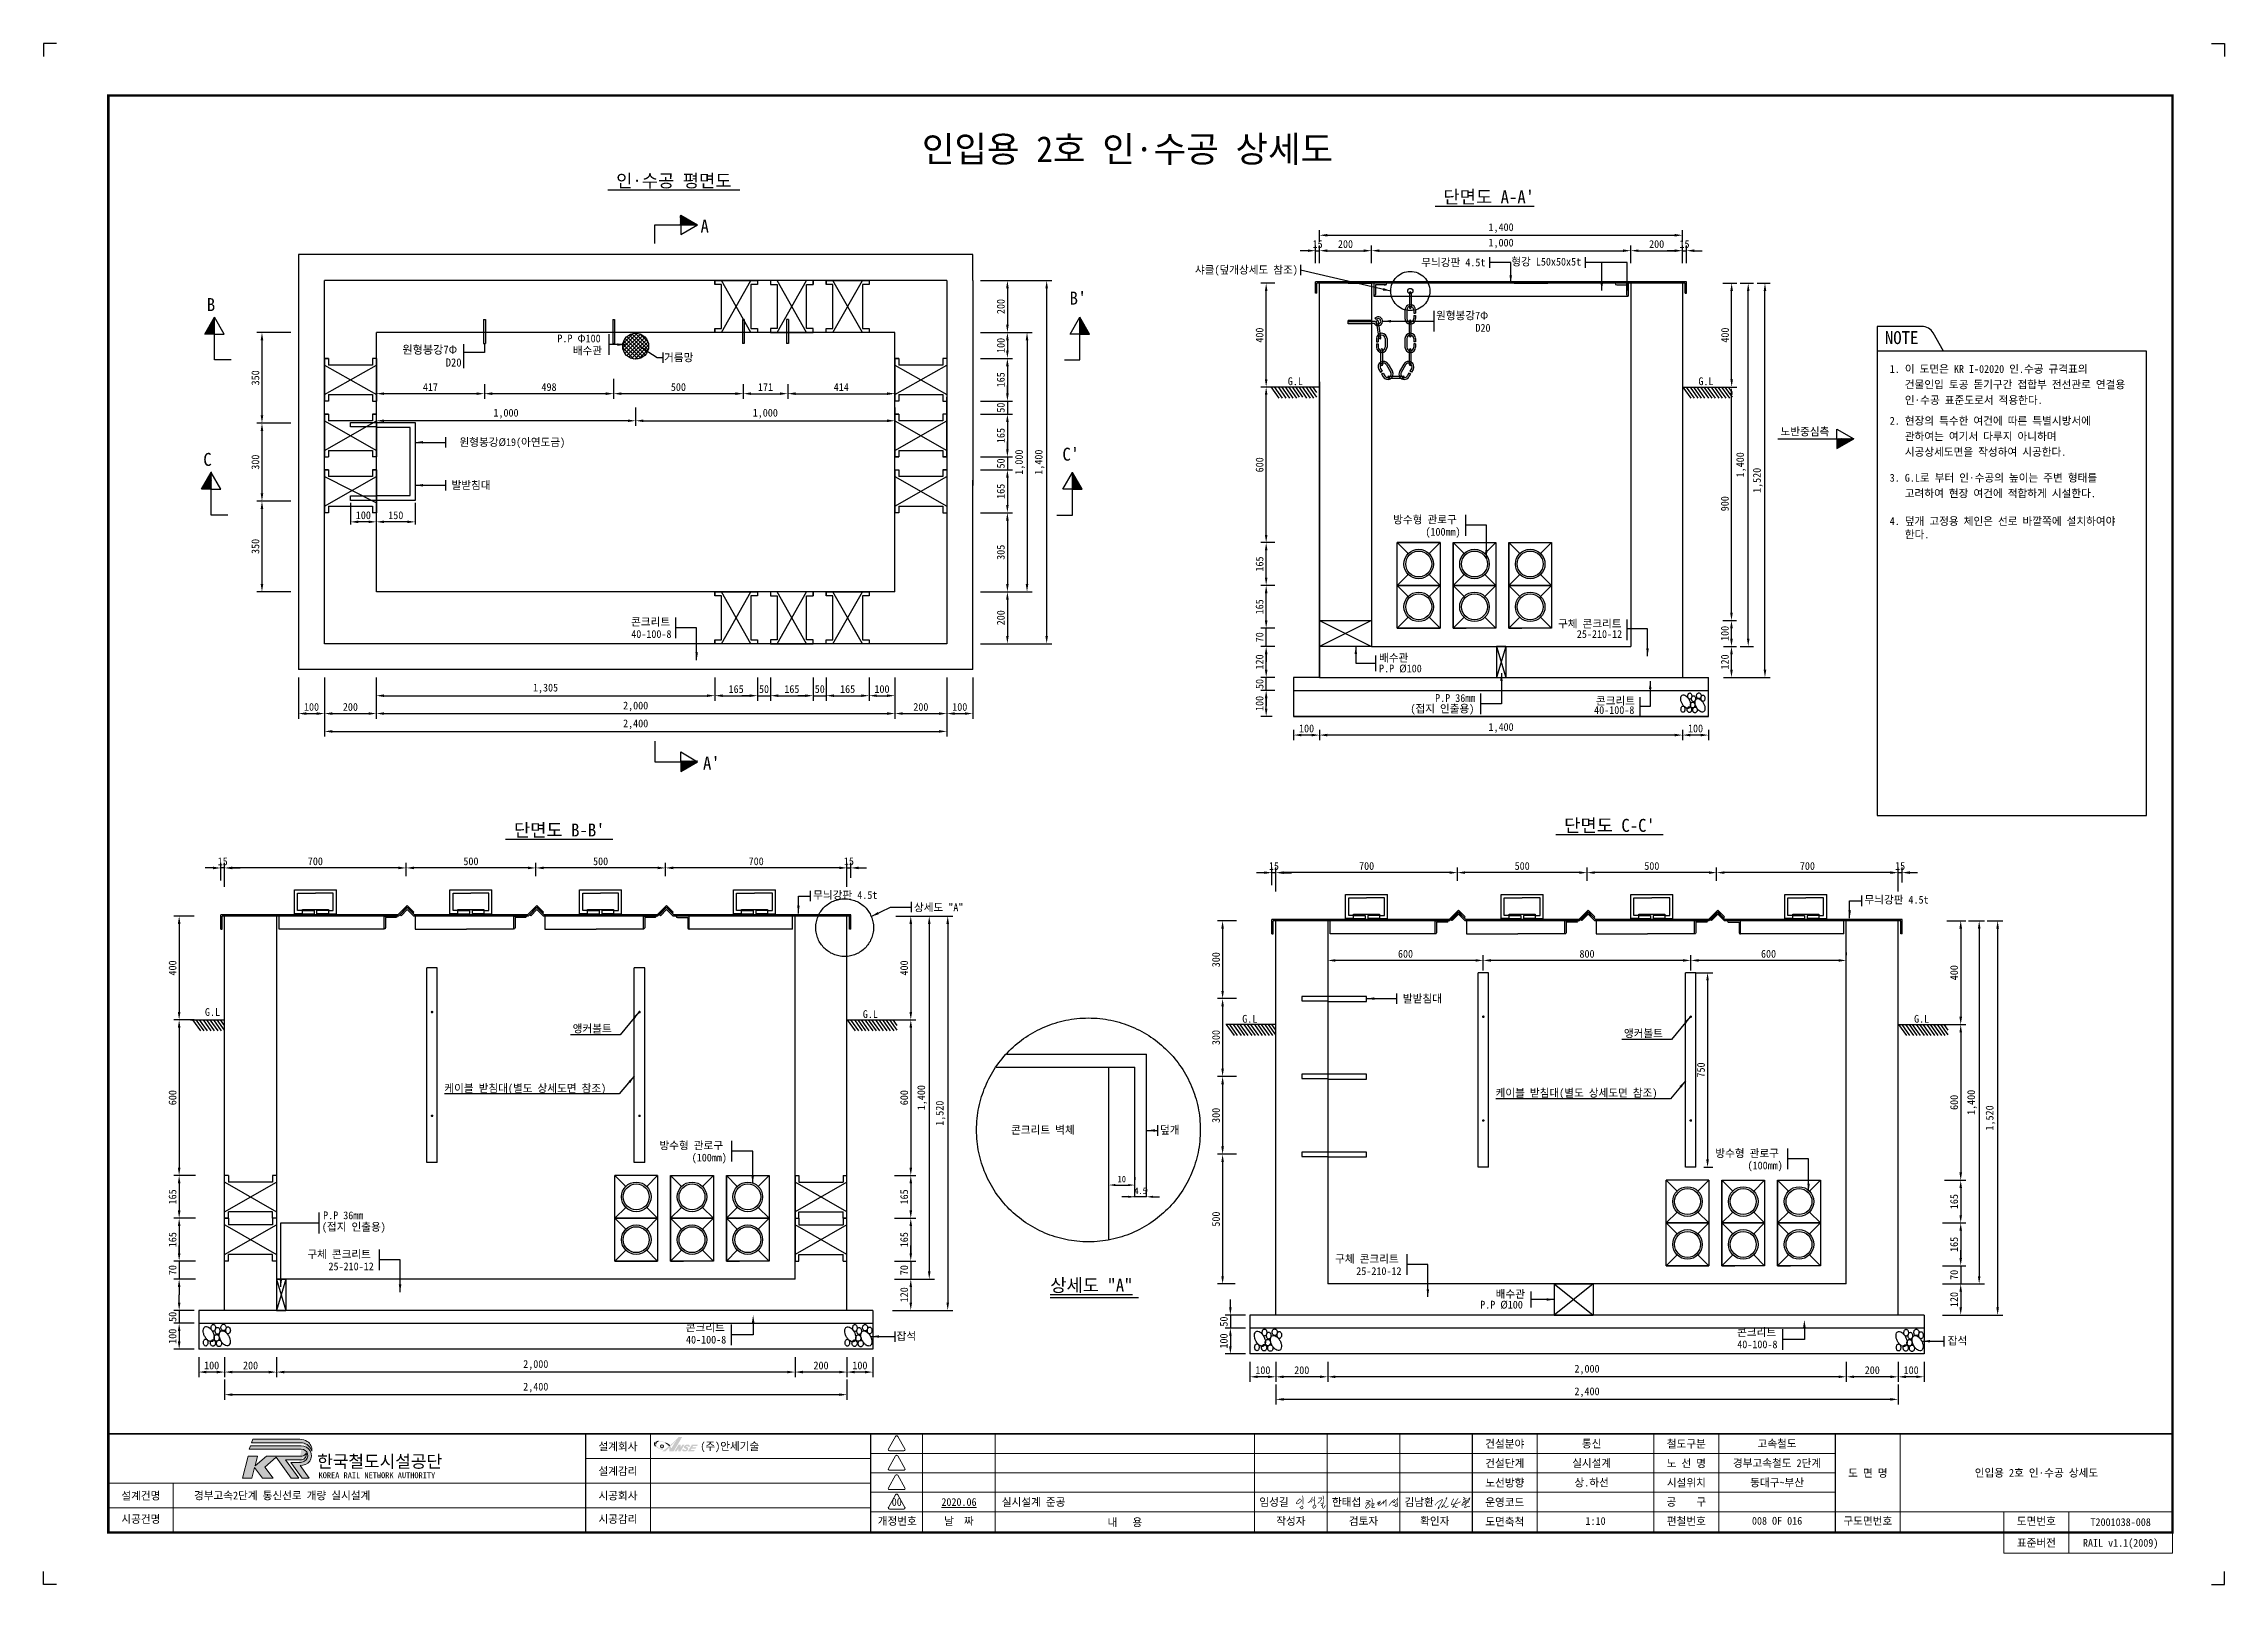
# Paper-space layout 'Layout1' of a CAD drawing. Header units: millimetres. Extents: x 0 to 841, y 0 to 594.
# The model-space entities are those that its viewports show. They can reach past a viewport. Long polylines and large blocks are cut down to what shows.
import ezdxf
from ezdxf.enums import TextEntityAlignment as Align

# ---------------------------------------------------------------- set-up
doc = ezdxf.new("R2010")
doc.units = ezdxf.units.MM
doc.header["$LTSCALE"] = 400
doc.linetypes.add('HIDDEN', pattern=[0.375, 0.25, -0.125])
for name, color, linetype in [('ED-DIMS', 1, 'Continuous'), ('ED-LEAL', 1, 'Continuous'), ('ED-LEAT', 3, 'Continuous'), ('ED-MANH', 3, 'Continuous'), ('ED-MISC', 3, 'Continuous'), ('ED-NEWC', 4, 'Continuous'), ('TI-LEAL', 1, 'Continuous'), ('TN-MANH', 4, 'Continuous'), ('TN-TEXT', 3, 'Continuous'), ('TN-TRUF', 4, 'Continuous'), ('TT-BASE', 8, 'Continuous'), ('TT-DIMS', 1, 'Continuous'), ('TT-LEAL', 1, 'Continuous'), ('TT-LEAT', 3, 'Continuous'), ('TT-MANH', 4, 'Continuous'), ('TT-PATT', 5, 'Continuous'), ('TT-RBAR', 200, 'Continuous'), ('TT-TABL-LIN1', 4, 'Continuous'), ('TT-TABL-TEX1', 6, 'Continuous'), ('TT-TEXT', 3, 'Continuous'), ('TT-XXXX-EXST', 3, 'Continuous'), ('TT-XXXX-NEWC', 3, 'Continuous'), ('TX-PAPR', 2, 'Continuous')]:
    doc.layers.add(name, color=color, linetype=linetype)
doc.layers.add('TX-BORD', color=7, linetype='Continuous', lineweight=0)
doc.layers.get('TT-RBAR').off()
doc.styles.add('KORAIL', font='GulimChe.ttf')
doc.styles.get("Standard").update_dxf_attribs({"font": 'GulimChe.ttf'})
doc.styles.add('TB_TEXT', font='GulimChe.ttf')
doc.styles.add('TB_WBTXT', font='GulimChe.ttf')
doc.styles.add('굴림', font='GulimChe.ttf')
doc.styles.add('굴림체', font='GulimChe.ttf')
doc.dimstyles.new('dim_st', dxfattribs={"dimtxt": 2.5, "dimasz": 2.5, "dimexe": 2, "dimexo": 3, "dimgap": 1, "dimtad": 1, "dimdec": 0, "dimrnd": 1, "dimzin": 0, "dimdsep": 46, "dimlunit": 6, "dimtxsty": '굴림체', "dimcen": -1, "dimclrd": 1, "dimclre": 1, "dimclrt": 3, "dimadec": 0, "dimazin": 0, "dimtfac": 1, "dimtdec": 0, "dimtix": 1, "dimtofl": 0, "dimtmove": 2, "dimatfit": 3, "dimfxl": 0, "dimtolj": 1, "dimtzin": 0, "dimarcsym": 0})
doc.dimstyles.new('ISO-25', dxfattribs={"dimtxt": 2.5, "dimasz": 2.5, "dimexe": 1.25, "dimexo": 0.625, "dimtad": 1, "dimtxsty": 'Standard', "dimcen": 2.5, "dimadec": 0, "dimazin": 0, "dimtfac": 1, "dimtmove": 0, "dimatfit": 3, "dimfxl": 0, "dimarcsym": 0})
doc.dimstyles.new('사본 dim_st', dxfattribs={"dimscale": 10, "dimtxt": 2.5, "dimasz": 2.5, "dimexe": 2, "dimexo": 3, "dimgap": 1, "dimtad": 1, "dimdec": 0, "dimlfac": 0.1, "dimrnd": 1, "dimzin": 0, "dimdsep": 46, "dimlunit": 6, "dimtxsty": '굴림체', "dimcen": -1, "dimclrd": 1, "dimclre": 1, "dimclrt": 3, "dimadec": 0, "dimazin": 0, "dimtfac": 1, "dimtdec": 0, "dimtix": 1, "dimtofl": 0, "dimtmove": 2, "dimatfit": 3, "dimfxl": 0, "dimtolj": 1, "dimtzin": 0, "dimarcsym": 0})

psp = doc.layouts.get("Layout1")

msp = doc.modelspace()

# ---------------------------------------------------------------- texts
at = {"layer": 'ED-LEAT', "style": '굴림'}
for s, p in [('무늬강판 4.5t', (2967.80679866, 2642.65892523)), ('무늬강판 4.5t', (7021.84728898, 2624.53298532)), ('앵커볼트', (2040.23072089, 2127.67430367)), ('앵커볼트', (6094.27121121, 2109.54836376)), ('케이블 받침대(별도 상세도면 참조)', (1545.38749123, 1897.92222029)), ('케이블 받침대(별도 상세도면 참조)', (5599.42798155, 1879.79628038))]:
    msp.add_text(s, height=30, dxfattribs=at).set_placement(p)
at = {"layer": 'TN-TEXT'}
for s, p in [('상세도 "A"', (3356.57389876, 2595.00213375)), ('콘크리트 벽체', (3730.94086666, 1736.98928219)), ('덮개', (4305.42584107, 1736.98928219))]:
    msp.add_text(s, height=30, dxfattribs=at).set_placement(p)
at = {"layer": 'TT-LEAT'}
for s, height, p in [('A', 50, (2533.26722514, 5211.10261893)), ('무늬강판 4.5t', 30, (5312.76328615, 5081.51100345)), ('형강 L50x50x5t', 30, (5660.05807227, 5084.3587964)), ("B'", 50, (3956.55665153, 4933.72257916)), ('B', 50, (629.19413295, 4908.88561654)), ('원형봉강7Φ', 30, (5369.86945251, 4876.77055662)), ('D20', 30, (5521.72506539, 4829.19342533)), ('원형봉강7Φ', 31.5, (1383.50593133, 4744.3230756)), ('D20', 31.5, (1550.76590473, 4694.9730756)), ('노반중심측', 30, (6698.27184549, 4429.30837845)), ("C'", 50, (3928.85493478, 4332.18636855)), ('C', 50, (615.75738618, 4312.07276793)), ('방수형 관로구', 30, (5204.53578026, 4089.97150327)), ('(100mm)', 30, (5328.80439728, 4042.97150327)), ('콘크리트', 30, (2265.39601462, 3695.78621544)), ('구체 콘크리트', 30, (5840.11708868, 3688.50119118)), ('40-100-8', 30, (2266.19388696, 3648.78621544)), ('25-210-12', 30, (5912.81828945, 3648.82001765)), ('(접지 인출용)', 30, (5270.89953199, 3361.00994012)), ('P.P 36mm', 30, (5366.31794043, 3402.10231475)), ("A'", 50, (2542.84553365, 3140.98147983)), ('방수형 관로구', 30, (2374.99233543, 1677.34755677)), ('(100mm)', 30, (2499.26095245, 1630.34755677)), ('방수형 관로구', 30, (6446.86937369, 1647.10050184)), ('(100mm)', 30, (6571.13799071, 1600.10050184)), ('P.P 36mm', 30, (1077.92252675, 1407.71989837)), ('(접지 인출용)', 30, (1073.18742837, 1363.22999086)), ('구체 콘크리트', 30, (1017.00788681, 1257.94630971)), ('구체 콘크리트', 30, (4980.54837713, 1239.8203698)), ('25-210-12', 30, (1098.63022724, 1210.94630971)), ('25-210-12', 30, (5062.17071756, 1192.8203698)), ('콘크리트', 30, (2476.5956766, 975.52719683)), ('40-100-8', 30, (2477.39354894, 928.52719683)), ('잡석', 30, (3289.3225929, 942.54749492)), ('40-100-8', 30, (6531.43403926, 910.40125692)), ('콘크리트', 30, (6530.63616692, 957.40125692)), ('잡석', 30, (7343.17030629, 924.42155501))]:
    msp.add_text(s, height=height, dxfattribs=at).set_placement(p)
at = {"layer": 'TT-LEAT', "char_height": 30}
for s, insert, attachment_point in [('40-100-8', (5979.56399912, 3385.69717401), 1), ('콘크리트', (6137.09003491, 3421.17912456), 3)]:
    msp.add_mtext(s, dxfattribs=dict(at, insert=insert, attachment_point=attachment_point))
at = {"layer": 'TT-TABL-TEX1'}
msp.add_text('NOTE', height=50, rotation=359.9999999987, dxfattribs=at).set_placement((7100.78865716, 4806.61512462), align=Align.MIDDLE_LEFT)
at = {"layer": 'TT-TEXT'}
for s, height, p in [('%%U 인·수공 평면도 ', 50, (2175.65319799, 5386.56658914)), ("%%U 단면도 A-A'", 50, (5365.93346975, 5323.88158697)), ('G.L', 30, (4798.07393187, 4623.45439352)), ('G.L', 30, (6381.63575517, 4623.35439352)), ('P.P Ø100', 30, (5150.22814298, 3516.0378582)), ('배수관', 30, (5150.22814298, 3557.12231135)), ("%%U 단면도 C-C' ", 50, (5831.61557081, 2901.19711626)), ("%%U 단면도 B-B' ", 50, (1781.27668937, 2883.26572742)), ('G.L', 30, (622.12843703, 2191.49744539)), ('G.L', 30, (3159.17266541, 2183.58910811)), ('G.L', 30, (4622.48544698, 2165.46316819)), ('G.L', 30, (7213.21315573, 2165.46316819)), ('%%U상세도 "A"', 50, (3881.98485085, 1128.14224085)), ('P.P Ø100', 30, (5540.06428085, 1063.38776771)), ('배수관', 30, (5599.66534468, 1104.47222086))]:
    msp.add_text(s, height=height, dxfattribs=at).set_placement(p)
for s, p in [('샤클(덮개상세도 참조)', (4836.83326724, 5068.04413615)), ('원형봉강Ø19(아연도금)', (2011.2451275, 4403.68475014)), ('발받침대', (1723.65204239, 4237.98877295)), ('발받침대', (5392.57383108, 2258.29432681))]:
    msp.add_text(s, height=30, dxfattribs=at).set_placement(p, align=Align.MIDDLE_RIGHT)
for s, p in [('1. 이 도면은 KR I-02020 인.수공 규격표의 ', (7119.43715943, 4685.73546139)), ('   건물인입 토공 돋기구간 접합부 전선관로 연결용', (7119.43715943, 4625.73546139)), ('   인·수공 표준도로서 적용한다.', (7119.43715943, 4565.73546139)), ('2. 현장의 특수한 여건에 따른 특별시방서에 ', (7119.43715943, 4485.88168799)), ('   관하여는 여기서 다루지 아니하며', (7119.43715943, 4425.88168799)), ('   시공상세도면을 작성하여 시공한다.', (7119.43715943, 4365.88168799)), ('3. G.L로 부터 인·수공의 높이는 주변 형태를 ', (7119.43715943, 4266.17414119)), ('   고려하여 현장 여건에 적합하게 시설한다.', (7119.43715943, 4206.17414119)), ('4. 덮개 고정용 체인은 선로 바깥쪽에 설치하여야', (7119.43715943, 4099.12556644)), ('   한다.', (7119.43715943, 4047.87499229))]:
    msp.add_text(s, height=30, dxfattribs=at).set_placement(p, align=Align.MIDDLE_LEFT)
at = {"layer": 'TT-XXXX-EXST'}
for s, p in [('P.P Φ100', (1981.38938214, 4788.48221504)), ('배수관', (2040.99044597, 4741.4024278)), ('거름망', (2392.76297851, 4714.83648973))]:
    msp.add_text(s, height=30, dxfattribs=at).set_placement(p)

# ---------------------------------------------------------------- blocks, each defined once
blk = doc.blocks.new('CXGLOGO-UNIT-KRNA-COLOR')
h = blk.add_hatch(color=166)
edge = h.paths.add_edge_path()
edge.add_arc((15.3, 4.2), 10, 59.195, 87.6904)
edge.add_line((15.7, 14.2), (-14.6, 14.2))
edge.add_line((-14.6, 14.2), (-15.4, 11.9))
edge.add_line((-15.4, 11.9), (17.3, 11.9))
edge.add_arc((16.4, 4.8), 7.13, 14.4338, 82.8523, ccw=False)
edge.add_arc((17.2, 7.5), 6.18, 351.2788, 418.625)
h = blk.add_hatch(color=166)
edge = h.paths.add_edge_path()
edge.add_line((-17.6, 3.4), (-11.6, 3.4))
edge.add_line((-11.6, 3.4), (-13.1, -2.8))
edge.add_line((-13.1, -2.8), (-5.8, 3.4))
edge.add_line((-5.8, 3.4), (16.9, 3.4))
edge.add_arc((16.5, 6.7), 3.37, 277.1672, 339.2536)
edge.add_arc((16.5, 4.5), 3.37, -86.0611, 17.644, ccw=False)
edge.add_line((16.7, 1.1), (6.4, 1.1))
edge.add_line((6.4, 1.1), (15, -10.7))
edge.add_line((15, -10.7), (10.1, -10.7))
edge.add_line((10.1, -10.7), (0.4, 2.7))
edge.add_line((0.4, 2.7), (-6.9, -3.7))
edge.add_line((-6.9, -3.7), (-1.4, -10.8))
edge.add_line((-1.4, -10.8), (-8.3, -10.8))
edge.add_line((-8.3, -10.8), (-13.5, -4))
edge.add_line((-13.5, -4), (-15.1, -10.8))
edge.add_line((-15.1, -10.8), (-21.2, -10.8))
edge.add_line((-21.2, -10.8), (-17.6, 3.4))
h = blk.add_hatch(color=46)
edge = h.paths.add_edge_path()
edge.add_arc((15.4, 5.5), 6.16, 269.178, 301.5498, ccw=False)
edge.add_line((15.3, -0.7), (9.8, -0.7))
edge.add_line((9.8, -0.7), (17.2, -10.8))
edge.add_line((17.2, -10.8), (21.7, -10.8))
edge.add_line((21.7, -10.8), (15.9, -2.7))
edge.add_arc((15.5, 6.1), 8.86, 272.286, 317.0312)
edge.add_arc((16.8, 3.7), 6.34, 325.2805, 452.1314)
edge.add_line((16.5, 10), (-16, 10))
edge.add_line((-16, 10), (-16.8, 7.8))
edge.add_line((-16.8, 7.8), (16.6, 7.8))
edge.add_arc((16.8, 3.8), 3.99, -62.7193, 92.2922, ccw=False)
at = {"color": 166}
for points in [[(20.4, 12.8, 0.12498), (15.7, 14.2), (-14.6, 14.2), (-15.4, 11.9), (17.3, 11.9, -0.307728), (23.3, 6.6, 0.302614)], [(-17.6, 3.4), (-11.6, 3.4), (-13.1, -2.8), (-5.8, 3.4), (16.9, 3.4, 0.27773), (19.7, 5.5, -0.486141), (16.7, 1.1), (6.4, 1.1), (15, -10.7), (10.1, -10.7), (0.4, 2.7), (-6.9, -3.7), (-1.4, -10.8), (-8.3, -10.8), (-13.5, -4), (-15.1, -10.8), (-21.2, -10.8)]]:
    blk.add_lwpolyline(points, format="xyb", close=True, dxfattribs=at)
at = {"color": 46}
blk.add_lwpolyline([(18.6, 0.2, -0.142195), (15.3, -0.7), (9.8, -0.7), (17.2, -10.8), (21.7, -10.8), (15.9, -2.7, 0.197757), (22, 0.1, 0.61792), (16.5, 10), (-16, 10), (-16.8, 7.8), (16.6, 7.8, -0.802668)], format="xyb", close=True, dxfattribs=at)
blk = doc.blocks.new('CXGLOGO-KRNA-COLOR')
blk.add_blockref('CXGLOGO-UNIT-KRNA-COLOR', (0, 0))
at = {"color": 166, "style": 'KORAIL'}
for s, height, p in [('한국철도시설공단', 8, (26.8, -4)), ('KOREA RAIL NETWORK AUTHORITY', 3.75, (27.7, -10.8))]:
    blk.add_text(s, height=height, dxfattribs=at).set_placement(p)
blk = doc.blocks.new('TXBLKA1-KRNAH')
at = {"layer": 'TX-BORD'}
h = blk.add_hatch(color=5, dxfattribs=at)
h.paths.add_polyline_path([(241.41, 53.44, 0.096425), (239.85, 54.59, 0.1233), (237.07, 55.37, 0.107959), (236.18, 55.25, 0.147974), (235.63, 54.71, 0.146771), (235.6, 53.86, 0.166867), (235.92, 53.32, 0.084002), (237.3, 52.29, 0.125004), (238.6, 51.98, 0.324316), (238.9, 52.16, 0.181232), (238.8, 52.77, -0.176206), (238.41, 52.66, -0.165955), (238.43, 52.37, -0.236091), (238.11, 52.27, -0.163197), (237.2, 52.6, -0.211159), (236.11, 54.03, -0.492063), (237.15, 55.14, -0.264032), (241.01, 53.12, -0.023302), (238.51, 51.28), (239.75, 51.28, 0.034752), (241.24, 52.65, -0.038457), (241.29, 51.28), (242.97, 51.28), (246.25, 56.8), (244.88, 56.8, -0.036327)])
h.paths.add_polyline_path([(242.08, 52.46), (241.66, 53.16, 0.03885), (244.06, 55.69)], flags=16)
h = blk.add_hatch(color=3, dxfattribs=at)
h.paths.add_polyline_path([(244.79, 51.28), (245.61, 51.28), (247.14, 53.85), (246.32, 53.85), (245.64, 52.71), (245.64, 53.85), (244.83, 53.85), (243.3, 51.28), (244.11, 51.28), (244.79, 52.43)])
h.paths.add_polyline_path([(247.73, 51.85, -0.206701), (247.2, 51.81, -0.316027), (247.06, 51.95, -0.031225), (247.06, 52.07), (246.36, 52.07, 0.483426), (246.52, 51.35, 0.203838), (248.04, 51.43, 0.079762), (248.43, 51.8, 0.172378), (248.58, 52.3, 0.221594), (248.3, 52.81, 0.038449), (247.87, 53.02, -0.563174), (247.89, 53.34, -0.276773), (248.29, 53.37, -0.312628), (248.42, 53.08), (249.21, 53.08, 0.143901), (249.17, 53.48, 0.169249), (248.83, 53.82, 0.119216), (248.04, 53.89, 0.167621), (247.24, 53.47, 0.258991), (246.94, 52.74, 0.208246), (247.3, 52.44, -0.022645), (247.74, 52.2, -0.588103)])
h.paths.add_polyline_path([(249.56, 51.83), (249.82, 52.27), (251.36, 52.27), (251.72, 52.86), (250.18, 52.86), (250.44, 53.3), (251.98, 53.3), (252.31, 53.85), (250, 53.85), (248.47, 51.28), (250.78, 51.28), (251.1, 51.83)])
h.paths.add_polyline_path([(239.05, 53.25, 1), (237.87, 53.25, 1)])
at = {"layer": 'Defpoints', "color": 1}
blk.add_line((836, 594), (841, 594), dxfattribs=at)
for points in [[(5, 594), (0, 594), (0, 589)], [(836, 594), (841, 594), (841, 589)], [(5, 0), (0, 0), (0, 5)], [(836, 0), (841, 0), (841, 5)]]:
    blk.add_lwpolyline(points, dxfattribs=at)
at = {"layer": 'TX-BORD'}
for p, q in [((234, 20), (234, 58)), ((319, 50.5), (549.5, 50.5)), ((339, 20), (339, 58)), ((367, 20), (367, 58)), ((467, 20), (467, 58)), ((495, 20), (495, 58)), ((523, 20), (523, 58)), ((549.5, 50.5), (691, 50.5)), ((576, 20), (576, 58)), ((621, 20), (621, 58)), ((646, 20), (646, 58)), ((716, 20), (716, 58)), ((209, 48.5), (319, 48.5)), ((319, 43), (549.5, 43)), ((549.5, 43), (691, 43)), ((25, 39), (319, 39)), ((50, 20), (50, 39)), ((319, 35.5), (549.5, 35.5)), ((549.5, 35.5), (691, 35.5)), ((25, 29.5), (319, 29.5)), ((319, 28), (691, 28)), ((453.5, 28), (373, 28)), ((821, 28), (691, 28)), ((756, 20), (756, 28)), ((781, 12), (781, 28))]:
    blk.add_line(p, q, dxfattribs=at)
at = {"layer": 'TX-BORD', "const_width": 1}
blk.add_lwpolyline([(821, 20), (25, 20), (25, 574), (821, 574)], close=True, dxfattribs=at)
at = {"layer": 'TX-BORD'}
for points, const_width in [([(25, 58), (821, 58)], 0.5), ([(209, 20), (209, 58)], 0.5), ([(209, 20), (209, 58)], 0.5), ([(319, 20), (319, 58)], 0.5), ([(551, 20), (551, 58)], 0.5), ([(691, 20), (691, 58)], 0.5), ([(489.16, 32.47), (490.23, 32.6)], 0.24), ([(510.02, 32.43), (511.22, 32.3), (511.29, 32.17), (511.29, 31.91), (509.68, 31.25), (511.29, 31.91), (511.93, 32.15), (511.29, 31.91), (510.45, 30.87), (510.06, 30.25), (509.86, 29.88), (509.82, 29.64), (509.85, 29.48), (509.94, 29.38), (510.07, 29.35), (510.38, 29.36), (511.09, 29.84), (511.32, 30.09), (511.53, 30.37), (511.52, 30.66), (511.47, 30.83), (511.33, 30.95), (511.02, 30.99), (510.45, 30.87)], 0.24), ([(511.96, 33.12), (512.32, 32.9), (512.39, 32.4), (512.31, 31.14), (512.21, 29.77), (512.24, 29.56), (512.39, 29.52), (512.61, 29.55), (512.95, 29.62), (513.48, 29.76)], 0.24), ([(512.31, 31.14), (512.99, 31.2), (513.13, 31.16), (513.03, 30.78), (512.21, 29.77)], 0.24), ([(514.32, 31.57), (514.59, 31.64), (515.5, 32.11), (514.59, 31.64), (514.69, 31.19), (514.15, 30.85), (514.69, 31.19), (515.47, 31.61), (514.75, 30.62), (514.93, 30.41), (515.2, 30.4), (515.62, 30.7), (516.67, 31.8), (516.69, 32.23), (516.67, 31.8), (516.66, 31.21), (517.64, 32.57), (517.67, 29.98)], 0.24), ([(521.05, 32.83), (519.79, 31.7), (518.83, 30.43), (519.79, 31.7), (520.42, 32.27), (520.32, 31.82), (520.41, 31.55), (520.64, 31.46), (521, 31.65), (520.94, 31.92), (522.01, 32.93), (522.02, 33.4), (522.01, 32.93), (521.99, 31.92), (521.99, 31.59), (521.7, 31.85), (521.99, 31.59), (522.08, 31.07), (522.06, 30.3), (521.97, 30), (521.58, 29.93), (521.29, 29.99), (521.13, 30.2), (521.17, 30.65), (521.36, 30.97), (521.77, 31.01), (522.08, 31)], 0.24), ([(521.15, 30.43), (520.87, 30.43), (520.47, 30.53), (520.28, 30.68)], 0.24)]:
    blk.add_lwpolyline(points, dxfattribs=dict(at, const_width=const_width))
for points in [[(328.58, 57.05), (325.78, 52.19, 0.57735), (326.17, 51.52), (331.78, 51.52, 0.57735), (332.17, 52.19), (329.36, 57.05, 0.57735)], [(328.58, 49.55), (325.78, 44.69, 0.57735), (326.17, 44.02), (331.78, 44.02, 0.57735), (332.17, 44.69), (329.36, 49.55, 0.57735)], [(328.58, 42.05), (325.78, 37.19, 0.57735), (326.17, 36.52), (331.78, 36.52, 0.57735), (332.17, 37.19), (329.36, 42.05, 0.57735)], [(328.58, 34.55), (325.78, 29.69, 0.57735), (326.17, 29.02), (331.78, 29.02, 0.57735), (332.17, 29.69), (329.36, 34.55, 0.57735)]]:
    blk.add_lwpolyline(points, format="xyb", close=True, dxfattribs=at)
at = {"layer": 'TX-BORD', "const_width": 0.24}
for points in [[(485.57, 34.24, -0.031521), (485.64, 32.12, 0.015452), (485.64, 30.85, 0.488947)], [(489.3, 33.6, -0.116912), (488.11, 31.72, -0.245276), (487.54, 31.55, -2.571837)], [(490.15, 33.87, -0.089273), (490.12, 31.67, 0.068943), (490.06, 30.69, 0.261353)], [(493.32, 34.22, -0.102288), (493.6, 33.42, -0.080289), (493.6, 33.07, 0.066761), (493.58, 32.62, -0.06278), (493.53, 31.56, 8.85417)], [(547.43, 33.59, -0.145348), (547.88, 33.43, -0.307225), (547.95, 33.23, -0.212679), (547.38, 32.49, -0.113681), (548.62, 33.04, -0.266507), (548.74, 33, -3.538723)], [(484.54, 33.09, 0.071134), (483.15, 31.48, 0.394214), (483.21, 31.1, 0.224261), (483.52, 31.04, 0.193438), (484.97, 32.08, 0.544983), (484.67, 32.72, 0.066146), (484.03, 32.72, 27.196208)], [(484.41, 29.84, 0.02121), (484.98, 29.12, 0.409369), (485.14, 29.11, -0.211811), (485.49, 29.21, 0.416377), (485.62, 29.3, 0.123643), (485.54, 30.12, 0.523631), (485.28, 30.19, -0.072983), (484.51, 29.7, 0.005941)], [(488.57, 32.27, -0.142438), (489.07, 31.68, 5.949847)], [(490.05, 30.54, 0.235154), (489.49, 29.9, 0.345857), (489.7, 29.41, 0.306746), (490.2, 29.45, 0.103095), (490.63, 29.98, 0.395571), (490.49, 30.5, 0.242915), (490.05, 30.54, 6.064713)], [(491.55, 33.36, 0.139976), (491.83, 33.26, 0.096355), (492.64, 33.37, -0.240321), (492.85, 33.34, -0.353191), (492.93, 33.05, -0.157335), (491.33, 31.22, -6.381378)], [(492.46, 31.11), (493.22, 31.4, -0.375176), (493.45, 31.31, -0.266244), (493.45, 31.13, -0.042219), (493.07, 30.6, -0.159939), (492.63, 30.34, -0.171647), (493.2, 30.37, -0.458058), (493.29, 30.17, 0.159326), (493.23, 29.58, 0.227707), (493.39, 29.37, 0.407988), (493.73, 29.47, -0.001483), (493.89, 29.78, 0.004186), (494.14, 30.24, -0.100484), (494.33, 30.47, -0.346277)], [(536.7, 30.48, -0.382901), (536.65, 30.71, -0.12512), (539.4, 32.69, -0.474239), (539.59, 32.59, -0.046113), (537.92, 29.73, 0.151113), (537.77, 29.29, 0.58991), (537.88, 29.22, 0.096338), (538.33, 29.72, 2.196927)], [(540.73, 33.09, -0.071383), (541.05, 33.41, -0.346917), (541.16, 33.41, -0.258278), (541.18, 33.35, -0.079918), (541.06, 32.96, -0.048596), (539.06, 29.69, 0.947427), (539.13, 29.64, -0.022437), (540.04, 30.36, -0.344585), (540.2, 30.35, -0.12284), (540.25, 30.29, 0.011347), (540.43, 29.85, 0.194638), (540.6, 29.69, 0.189435), (540.9, 29.69, 0.009404), (541.84, 30.24, 3.287276)], [(543.84, 33.07, 0.030212), (542.85, 31.06, 0.575113), (543.08, 30.76, 0.043168), (545.96, 31.58, 0.237594), (546.32, 31.98, 1.260425)], [(545.61, 33.11, 0.150889), (545.13, 32.65, 0.025288), (543.37, 29.61), (544.07, 30.23, -0.448359), (544.33, 30.16, 0.073819), (544.59, 29.67, 0.359456), (544.94, 29.59, 0.031982), (545.26, 29.77, 3.102048)], [(547.6, 31.85, 0.23976), (547.57, 31.5, 0.345796), (547.69, 31.43, 0.195352), (548.64, 32.18, 0.393888), (548.6, 32.35, 0.293784), (548.35, 32.35, 0.099623), (547.44, 31.43, 0.02205), (546.93, 30.69, 0.380988), (546.98, 30.44, 0.18866), (547.1, 30.41), (549.22, 31.59, 0.122154), (549.44, 31.8), (550.04, 33.22, 0.396041), (549.99, 33.36, 0.224142), (549.88, 33.36, 0.078358), (549.02, 32.08), (547.95, 29.67, 0.444285), (547.97, 29.61), (548.29, 29.6, 0.179185), (548.5, 29.67), (549.15, 30.07, -0.135616), (549.34, 30.12), (550.04, 30.11)]]:
    blk.add_lwpolyline(points, format="xyb", dxfattribs=at)
at = {"layer": 'TX-BORD'}
blk.add_lwpolyline([(821, 20), (821, 12), (756, 12), (756, 20)], close=True, dxfattribs=at)
at = {"layer": 'TX-BORD', "color": 3}
blk.add_circle((238.46, 53.25), 0.594, dxfattribs=at)
at = {"layer": 'TX-BORD', "color": 5}
for centre, radius, start, end in [((237.04, 54.23), 1.49, 161.17216, 194.57108), ((236.55, 54.06), 0.967, 192.10036, 229.99429), ((237.06, 54.19), 0.96, 84.64387, 189.44431), ((237.68, 50.02), 5.06, 42.58477, 64.6157)]:
    blk.add_arc(centre, radius, start, end, dxfattribs=at)
at = {"layer": 'TX-BORD', "xscale": 0.6, "yscale": 0.6}
blk.add_blockref('CXGLOGO-KRNA-COLOR', (89.41, 47.41), dxfattribs=at)
at = {"layer": 'TX-BORD', "style": 'TB_TEXT'}
for s, p in [('설계회사', (221.5, 53.25)), ('건설분야', (563.5, 54.25)), ('철도구분', (633.5, 54.25)), ('설계감리', (221.5, 43.75)), ('건설단계', (563.5, 46.75)), ('노 선 명', (633.5, 46.75)), ('도 면 명', (703.5, 43)), ('설계건명', (37.5, 34.25)), ('시공회사', (221.5, 34.25)), ('노선방향', (563.5, 39.25)), ('시설위치', (633.5, 39.25)), ('시공건명', (37.5, 25.25)), ('시공감리', (221.5, 25.25)), ('개정번호', (329.21, 24.5)), ('날  짜', (353, 24.5)), ('내   용', (417, 24)), ('작성자', (481, 24.5)), ('검토자', (509, 24.5)), ('확인자', (536.5, 24.5)), ('운영코드', (563.5, 31.75)), ('도면축척', (563.5, 24.25)), ('공    구', (633.5, 31.75)), ('편철번호', (633.5, 24.5)), ('구도면번호', (703.5, 24.51)), ('도면번호', (768.5, 24.51))]:
    blk.add_text(s, height=3, dxfattribs=at).set_placement(p, align=Align.MIDDLE)
blk.add_text('표준버전', height=3, dxfattribs=at).set_placement((768.5, 16), align=Align.MIDDLE_CENTER)
at = {"layer": 'TX-BORD', "style": 'TB_TEXT', "flags": 1}
blk.add_attdef('TD_CLASSCODE', text='', height=3, dxfattribs=at).set_placement((25, 577.54), align=Align.MIDDLE_LEFT)
at = {"layer": 'TX-BORD'}
for tag, height, style, p in [('TB_MTITIL', 10, 'TB_WBTXT', (418, 553.33)), ('TB_STITL', 7, 'TB_WBTXT', (418, 538.33)), ('TR_RNUM4', 3, 'TB_TEXT', (329, 54.25)), ('TR_RDAT4', 3, 'TB_TEXT', (353, 54.25)), ('TD_FIELD', 3, 'TB_TEXT', (597, 54.25)), ('TD_RLCLASS', 3, 'TB_TEXT', (668.5, 54.25)), ('TD_DNAME_TOP', 3, 'TB_TEXT', (768.5, 48.98)), ('TR_RNUM3', 3, 'TB_TEXT', (329, 46.75)), ('TR_RDAT3', 3, 'TB_TEXT', (353, 46.75)), ('TD_CSTEP', 3, 'TB_TEXT', (597, 46.75)), ('TD_RLNAME', 3, 'TB_TEXT', (668.5, 46.75)), ('TD_DNAME_MAIN', 3, 'TB_TEXT', (768.5, 43)), ('TR_RNUM2', 3, 'TB_TEXT', (329, 39.25)), ('TR_RDAT2', 3, 'TB_TEXT', (353, 39.25)), ('TD_DIRCODE', 3, 'TB_TEXT', (597, 39.25)), ('TD_RLSECT', 3, 'TB_TEXT', (668.5, 39.25)), ('TD_DNAME_BOT', 3, 'TB_TEXT', (768.5, 36.98)), ('TR_RNUM1', 3, 'TB_TEXT', (329, 31.75)), ('TR_RDAT1', 3, 'TB_TEXT', (353, 31.75)), ('TD_SYSCODE', 3, 'TB_TEXT', (597, 31.75)), ('SCALE', 3, 'TB_TEXT', (598.5, 24.45)), ('TD_CSECT', 3, 'TB_TEXT', (668.5, 31.75)), ('TD_DWGNO', 3, 'TB_TEXT', (668.5, 24.5)), ('TD_DWGCODE_PREV', 3, 'TB_TEXT', (736, 24)), ('TD_DWGCODE', 3, 'TB_TEXT', (801, 24)), ('TD_VERSION', 3, 'TB_TEXT', (801, 16))]:
    blk.add_attdef(tag, text='', height=height, dxfattribs=dict(at, style=style)).set_placement(p, align=Align.MIDDLE_CENTER)
at = {"layer": 'TX-BORD', "style": 'TB_TEXT'}
for tag, p in [('TD_DCOMP', (253.27, 53.25)), ('TR_RCON4', (369.52, 54.25)), ('TR_DGN4', (468.83, 54.25)), ('TR_CHK4', (496.83, 54.25)), ('TR_APP4', (524.83, 54.25)), ('TD_DSCCOMP', (253.27, 43.75)), ('TR_RCON3', (369.52, 46.75)), ('TR_DGN3', (468.83, 46.75)), ('TR_CHK3', (496.83, 46.75)), ('TR_APP3', (524.83, 46.75)), ('TD_DNAME', (58, 34.25)), ('TD_CCOMP', (253.27, 34.25)), ('TR_RCON2', (369.52, 39.25)), ('TR_DGN2', (468.83, 39.25)), ('TR_CHK2', (496.83, 39.25)), ('TR_APP2', (524.83, 39.25)), ('TD_CNAME', (58, 25.15)), ('TD_CSCOMP', (253.27, 25.25)), ('TR_RCON1', (369.52, 31.75)), ('TR_DGN1', (468.83, 31.75)), ('TR_CHK1', (496.83, 31.75)), ('TR_APP1', (524.83, 31.75))]:
    blk.add_attdef(tag, text='', height=3, dxfattribs=at).set_placement(p, align=Align.MIDDLE_LEFT)
blk = doc.blocks.new('*D1')
at = {"layer": 'Defpoints', "color": 0}
for p in [(1083.1, 3526.5), (3483.1, 3526.5), (3483.1, 3288.3)]:
    blk.add_point(p, dxfattribs=at)
at = {"layer": 'TT-DIMS', "color": 0, "lineweight": -2}
for p, q in [((1083.1, 3496.5), (1083.1, 3268.3)), ((3483.1, 3496.5), (3483.1, 3268.3)), ((1113.1, 3288.3), (3453.1, 3288.3))]:
    blk.add_line(p, q, dxfattribs=at)
at = {"layer": 'TT-DIMS', "color": 0}
for points in [[(1113.1, 3293.3), (1113.1, 3283.3), (1083.1, 3288.3)], [(3453.1, 3293.3), (3453.1, 3283.3), (3483.1, 3288.3)]]:
    blk.add_solid(points, dxfattribs=at)
at = {"layer": 'TT-DIMS', "color": 3, "insert": (2283.1, 3315.5), "char_height": 30, "attachment_point": 5, "style": '굴림체'}
blk.add_mtext('2,400', dxfattribs=at)
blk = doc.blocks.new('*D2')
at = {"layer": 'Defpoints', "color": 0}
for p in [(1283.1, 3525.1), (3283.1, 3526.5), (3283.1, 3357.2)]:
    blk.add_point(p, dxfattribs=at)
at = {"layer": 'TT-DIMS', "color": 0, "lineweight": -2}
for p, q in [((1283.1, 3495.1), (1283.1, 3337.2)), ((3283.1, 3496.5), (3283.1, 3337.2)), ((1313.1, 3357.2), (3253.1, 3357.2))]:
    blk.add_line(p, q, dxfattribs=at)
at = {"layer": 'TT-DIMS', "color": 0}
for points in [[(1313.1, 3362.2), (1313.1, 3352.2), (1283.1, 3357.2)], [(3253.1, 3362.2), (3253.1, 3352.2), (3283.1, 3357.2)]]:
    blk.add_solid(points, dxfattribs=at)
at = {"layer": 'TT-DIMS', "color": 3, "insert": (2283.1, 3384.4), "char_height": 30, "attachment_point": 5, "style": '굴림체'}
blk.add_mtext('2,000', dxfattribs=at)
blk = doc.blocks.new('*D3')
at = {"layer": 'Defpoints', "color": 0}
for p in [(983.1, 3526.5), (1083.1, 3526.5), (1083.1, 3357.2)]:
    blk.add_point(p, dxfattribs=at)
at = {"layer": 'TT-DIMS', "color": 0, "lineweight": -2}
for p, q in [((983.1, 3496.5), (983.1, 3337.2)), ((1083.1, 3496.5), (1083.1, 3337.2)), ((1013.1, 3357.2), (1053.1, 3357.2))]:
    blk.add_line(p, q, dxfattribs=at)
at = {"layer": 'TT-DIMS', "color": 0}
for points in [[(1013.1, 3362.2), (1013.1, 3352.2), (983.1, 3357.2)], [(1053.1, 3362.2), (1053.1, 3352.2), (1083.1, 3357.2)]]:
    blk.add_solid(points, dxfattribs=at)
at = {"layer": 'TT-DIMS', "color": 3, "insert": (1033.1, 3382.6), "char_height": 30, "attachment_point": 5, "style": '굴림체'}
blk.add_mtext('100', dxfattribs=at)
blk = doc.blocks.new('*D4')
at = {"layer": 'Defpoints', "color": 0}
for p in [(1083.1, 3526.5), (1283.1, 3525.1), (1283.1, 3357.2)]:
    blk.add_point(p, dxfattribs=at)
at = {"layer": 'TT-DIMS', "color": 0, "lineweight": -2}
for p, q in [((1083.1, 3496.5), (1083.1, 3337.2)), ((1283.1, 3495.1), (1283.1, 3337.2)), ((1113.1, 3357.2), (1253.1, 3357.2))]:
    blk.add_line(p, q, dxfattribs=at)
at = {"layer": 'TT-DIMS', "color": 0}
for points in [[(1113.1, 3362.2), (1113.1, 3352.2), (1083.1, 3357.2)], [(1253.1, 3362.2), (1253.1, 3352.2), (1283.1, 3357.2)]]:
    blk.add_solid(points, dxfattribs=at)
at = {"layer": 'TT-DIMS', "color": 3, "insert": (1183.1, 3382.6), "char_height": 30, "attachment_point": 5, "style": '굴림체'}
blk.add_mtext('200', dxfattribs=at)
blk = doc.blocks.new('*D5')
at = {"layer": 'Defpoints', "color": 0}
for p in [(3283.1, 3526.5), (3483.1, 3526.5), (3483.1, 3357.2)]:
    blk.add_point(p, dxfattribs=at)
at = {"layer": 'TT-DIMS', "color": 0, "lineweight": -2}
for p, q in [((3283.1, 3496.5), (3283.1, 3337.2)), ((3483.1, 3496.5), (3483.1, 3337.2)), ((3313.1, 3357.2), (3453.1, 3357.2))]:
    blk.add_line(p, q, dxfattribs=at)
at = {"layer": 'TT-DIMS', "color": 0}
for points in [[(3313.1, 3362.2), (3313.1, 3352.2), (3283.1, 3357.2)], [(3453.1, 3362.2), (3453.1, 3352.2), (3483.1, 3357.2)]]:
    blk.add_solid(points, dxfattribs=at)
at = {"layer": 'TT-DIMS', "color": 3, "insert": (3383.1, 3382.6), "char_height": 30, "attachment_point": 5, "style": '굴림체'}
blk.add_mtext('200', dxfattribs=at)
blk = doc.blocks.new('*D6')
at = {"layer": 'Defpoints', "color": 0}
for p in [(3583.1, 5026.5), (3583.1, 4826.5), (3716.8, 4826.5)]:
    blk.add_point(p, dxfattribs=at)
at = {"layer": 'TT-DIMS', "color": 0, "lineweight": -2}
for p, q in [((3613.1, 5026.5), (3736.8, 5026.5)), ((3716.8, 4996.5), (3716.8, 4856.5)), ((3613.1, 4826.5), (3736.8, 4826.5))]:
    blk.add_line(p, q, dxfattribs=at)
at = {"layer": 'TT-DIMS', "color": 0}
for points in [[(3711.8, 4996.5), (3721.8, 4996.5), (3716.8, 5026.5)], [(3711.8, 4856.5), (3721.8, 4856.5), (3716.8, 4826.5)]]:
    blk.add_solid(points, dxfattribs=at)
at = {"layer": 'TT-DIMS', "color": 3, "insert": (3691.4, 4926.5), "char_height": 30, "attachment_point": 5, "rotation": 90, "style": '굴림체'}
blk.add_mtext('200', dxfattribs=at)
blk = doc.blocks.new('*D7')
at = {"layer": 'Defpoints', "color": 0}
for p in [(3583.1, 4131.5), (3583.1, 3826.5), (3716.8, 3826.5)]:
    blk.add_point(p, dxfattribs=at)
at = {"layer": 'TT-DIMS', "color": 0, "lineweight": -2}
for p, q in [((3613.1, 4131.5), (3736.8, 4131.5)), ((3716.8, 4101.5), (3716.8, 3856.5)), ((3613.1, 3826.5), (3736.8, 3826.5))]:
    blk.add_line(p, q, dxfattribs=at)
at = {"layer": 'TT-DIMS', "color": 0}
for points in [[(3711.8, 4101.5), (3721.8, 4101.5), (3716.8, 4131.5)], [(3711.8, 3856.5), (3721.8, 3856.5), (3716.8, 3826.5)]]:
    blk.add_solid(points, dxfattribs=at)
at = {"layer": 'TT-DIMS', "color": 3, "insert": (3691.4, 3979), "char_height": 30, "attachment_point": 5, "rotation": 90, "style": '굴림체'}
blk.add_mtext('305', dxfattribs=at)
blk = doc.blocks.new('*D8')
at = {"layer": 'Defpoints', "color": 0}
for p in [(3583.1, 3826.5), (3583.1, 3626.5), (3716.8, 3626.5)]:
    blk.add_point(p, dxfattribs=at)
at = {"layer": 'TT-DIMS', "color": 0, "lineweight": -2}
for p, q in [((3613.1, 3826.5), (3736.8, 3826.5)), ((3716.8, 3796.5), (3716.8, 3656.5)), ((3613.1, 3626.5), (3736.8, 3626.5))]:
    blk.add_line(p, q, dxfattribs=at)
at = {"layer": 'TT-DIMS', "color": 0}
for points in [[(3711.8, 3796.5), (3721.8, 3796.5), (3716.8, 3826.5)], [(3711.8, 3656.5), (3721.8, 3656.5), (3716.8, 3626.5)]]:
    blk.add_solid(points, dxfattribs=at)
at = {"layer": 'TT-DIMS', "color": 3, "insert": (3691.4, 3726.5), "char_height": 30, "attachment_point": 5, "rotation": 90, "style": '굴림체'}
blk.add_mtext('200', dxfattribs=at)
blk = doc.blocks.new('*D9')
at = {"layer": 'Defpoints', "color": 0}
for p in [(3658.8, 4826.5), (3658.8, 3826.5), (3792.5, 3826.5)]:
    blk.add_point(p, dxfattribs=at)
at = {"layer": 'TT-DIMS', "color": 0, "lineweight": -2}
for p, q in [((3688.8, 4826.5), (3812.5, 4826.5)), ((3792.5, 4796.5), (3792.5, 3856.5)), ((3688.8, 3826.5), (3812.5, 3826.5))]:
    blk.add_line(p, q, dxfattribs=at)
at = {"layer": 'TT-DIMS', "color": 0}
for points in [[(3787.5, 4796.5), (3797.5, 4796.5), (3792.5, 4826.5)], [(3787.5, 3856.5), (3797.5, 3856.5), (3792.5, 3826.5)]]:
    blk.add_solid(points, dxfattribs=at)
at = {"layer": 'TT-DIMS', "color": 3, "insert": (3765.2, 4326.5), "char_height": 30, "attachment_point": 5, "rotation": 90, "style": '굴림체'}
blk.add_mtext('1,000', dxfattribs=at)
blk = doc.blocks.new('*D10')
at = {"layer": 'Defpoints', "color": 0}
for p in [(983.1, 4826.5), (842.1, 4476.5), (983.1, 4476.5)]:
    blk.add_point(p, dxfattribs=at)
at = {"layer": 'TT-DIMS', "color": 0, "lineweight": -2}
for p, q in [((953.1, 4826.5), (822.1, 4826.5)), ((842.1, 4796.5), (842.1, 4506.5)), ((953.1, 4476.5), (822.1, 4476.5))]:
    blk.add_line(p, q, dxfattribs=at)
at = {"layer": 'TT-DIMS', "color": 0}
for points in [[(837.1, 4796.5), (847.1, 4796.5), (842.1, 4826.5)], [(837.1, 4506.5), (847.1, 4506.5), (842.1, 4476.5)]]:
    blk.add_solid(points, dxfattribs=at)
at = {"layer": 'TT-DIMS', "color": 3, "insert": (816.8, 4651.5), "char_height": 30, "attachment_point": 5, "rotation": 90, "style": '굴림체'}
blk.add_mtext('350', dxfattribs=at)
blk = doc.blocks.new('*D11')
at = {"layer": 'Defpoints', "color": 0}
for p in [(983.1, 4176.5), (842.1, 3826.5), (983.1, 3826.5)]:
    blk.add_point(p, dxfattribs=at)
at = {"layer": 'TT-DIMS', "color": 0, "lineweight": -2}
for p, q in [((953.1, 4176.5), (822.1, 4176.5)), ((842.1, 4146.5), (842.1, 3856.5)), ((953.1, 3826.5), (822.1, 3826.5))]:
    blk.add_line(p, q, dxfattribs=at)
at = {"layer": 'TT-DIMS', "color": 0}
for points in [[(837.1, 4146.5), (847.1, 4146.5), (842.1, 4176.5)], [(837.1, 3856.5), (847.1, 3856.5), (842.1, 3826.5)]]:
    blk.add_solid(points, dxfattribs=at)
at = {"layer": 'TT-DIMS', "color": 3, "insert": (816.8, 4001.5), "char_height": 30, "attachment_point": 5, "rotation": 90, "style": '굴림체'}
blk.add_mtext('350', dxfattribs=at)
blk = doc.blocks.new('*D12')
at = {"layer": 'Defpoints', "color": 0}
for p in [(3583.1, 4826.5), (3583.1, 4726.5), (3716.8, 4726.5)]:
    blk.add_point(p, dxfattribs=at)
at = {"layer": 'TT-DIMS', "color": 0, "lineweight": -2}
for p, q in [((3613.1, 4826.5), (3736.8, 4826.5)), ((3716.8, 4796.5), (3716.8, 4756.5)), ((3613.1, 4726.5), (3736.8, 4726.5))]:
    blk.add_line(p, q, dxfattribs=at)
at = {"layer": 'TT-DIMS', "color": 0}
for points in [[(3711.8, 4796.5), (3721.8, 4796.5), (3716.8, 4826.5)], [(3711.8, 4756.5), (3721.8, 4756.5), (3716.8, 4726.5)]]:
    blk.add_solid(points, dxfattribs=at)
at = {"layer": 'TT-DIMS', "color": 3, "insert": (3691.4, 4776.5), "char_height": 30, "attachment_point": 5, "rotation": 90, "style": '굴림체'}
blk.add_mtext('100', dxfattribs=at)
blk = doc.blocks.new('*D13')
at = {"layer": 'Defpoints', "color": 0}
for p in [(3483.1, 3526.5), (3583.1, 3526.5), (3583.1, 3357.2)]:
    blk.add_point(p, dxfattribs=at)
at = {"layer": 'TT-DIMS', "color": 0, "lineweight": -2}
for p, q in [((3483.1, 3496.5), (3483.1, 3337.2)), ((3583.1, 3496.5), (3583.1, 3337.2)), ((3513.1, 3357.2), (3553.1, 3357.2))]:
    blk.add_line(p, q, dxfattribs=at)
at = {"layer": 'TT-DIMS', "color": 0}
for points in [[(3513.1, 3362.2), (3513.1, 3352.2), (3483.1, 3357.2)], [(3553.1, 3362.2), (3553.1, 3352.2), (3583.1, 3357.2)]]:
    blk.add_solid(points, dxfattribs=at)
at = {"layer": 'TT-DIMS', "color": 3, "insert": (3533.1, 3382.6), "char_height": 30, "attachment_point": 5, "style": '굴림체'}
blk.add_mtext('100', dxfattribs=at)
blk = doc.blocks.new('*D14')
at = {"layer": 'Defpoints', "color": 0}
for p in [(2698.1, 4657.5), (2869.6, 4657.5), (2869.6, 4590.5)]:
    blk.add_point(p, dxfattribs=at)
at = {"layer": 'TT-DIMS', "color": 0, "lineweight": -2}
for p, q in [((2698.1, 4627.5), (2698.1, 4570.5)), ((2869.6, 4627.5), (2869.6, 4570.5)), ((2728.1, 4590.5), (2839.6, 4590.5))]:
    blk.add_line(p, q, dxfattribs=at)
at = {"layer": 'TT-DIMS', "color": 0}
for points in [[(2728.1, 4595.5), (2728.1, 4585.5), (2698.1, 4590.5)], [(2839.6, 4595.5), (2839.6, 4585.5), (2869.6, 4590.5)]]:
    blk.add_solid(points, dxfattribs=at)
at = {"layer": 'TT-DIMS', "color": 3, "insert": (2783.8, 4615.9), "char_height": 30, "attachment_point": 5, "style": '굴림체'}
blk.add_mtext('171', dxfattribs=at)
blk = doc.blocks.new('*D15')
at = {"layer": 'Defpoints', "color": 0}
for p in [(2283.1, 4566.7), (3283.1, 4566.7), (3283.1, 4486)]:
    blk.add_point(p, dxfattribs=at)
at = {"layer": 'TT-DIMS', "color": 0, "lineweight": -2}
for p, q in [((2283.1, 4536.7), (2283.1, 4466)), ((2313.1, 4486), (3253.1, 4486)), ((3283.1, 4536.7), (3283.1, 4466))]:
    blk.add_line(p, q, dxfattribs=at)
at = {"layer": 'TT-DIMS', "color": 0}
for points in [[(2313.1, 4491), (2313.1, 4481), (2283.1, 4486)], [(3253.1, 4491), (3253.1, 4481), (3283.1, 4486)]]:
    blk.add_solid(points, dxfattribs=at)
at = {"layer": 'TT-DIMS', "color": 3, "insert": (2783.1, 4513.2), "char_height": 30, "attachment_point": 5, "style": '굴림체'}
blk.add_mtext('1,000', dxfattribs=at)
blk = doc.blocks.new('*D16')
at = {"layer": 'Defpoints', "color": 0}
for p in [(2198.1, 4678.3), (2698.1, 4657.5), (2198.1, 4590.5)]:
    blk.add_point(p, dxfattribs=at)
at = {"layer": 'TT-DIMS', "color": 0, "lineweight": -2}
for p, q in [((2198.1, 4648.3), (2198.1, 4570.5)), ((2698.1, 4627.5), (2698.1, 4570.5)), ((2668.1, 4590.5), (2228.1, 4590.5))]:
    blk.add_line(p, q, dxfattribs=at)
at = {"layer": 'TT-DIMS', "color": 0}
for points in [[(2228.1, 4595.5), (2228.1, 4585.5), (2198.1, 4590.5)], [(2668.1, 4595.5), (2668.1, 4585.5), (2698.1, 4590.5)]]:
    blk.add_solid(points, dxfattribs=at)
at = {"layer": 'TT-DIMS', "color": 3, "insert": (2448.1, 4615.8), "char_height": 30, "attachment_point": 5, "style": '굴림체'}
blk.add_mtext('500', dxfattribs=at)
blk = doc.blocks.new('*D17')
at = {"layer": 'Defpoints', "color": 0}
for p in [(1700.1, 4657.5), (2198.1, 4678.3), (1700.1, 4590.5)]:
    blk.add_point(p, dxfattribs=at)
at = {"layer": 'TT-DIMS', "color": 0, "lineweight": -2}
for p, q in [((1700.1, 4627.5), (1700.1, 4570.5)), ((2198.1, 4648.3), (2198.1, 4570.5)), ((2168.1, 4590.5), (1730.1, 4590.5))]:
    blk.add_line(p, q, dxfattribs=at)
at = {"layer": 'TT-DIMS', "color": 0}
for points in [[(1730.1, 4595.5), (1730.1, 4585.5), (1700.1, 4590.5)], [(2168.1, 4595.5), (2168.1, 4585.5), (2198.1, 4590.5)]]:
    blk.add_solid(points, dxfattribs=at)
at = {"layer": 'TT-DIMS', "color": 3, "insert": (1949.1, 4615.9), "char_height": 30, "attachment_point": 5, "style": '굴림체'}
blk.add_mtext('498', dxfattribs=at)
blk = doc.blocks.new('*D18')
at = {"layer": 'Defpoints', "color": 0}
for p in [(1283.1, 4566.7), (2283.1, 4566.7), (1283.1, 4486)]:
    blk.add_point(p, dxfattribs=at)
at = {"layer": 'TT-DIMS', "color": 0, "lineweight": -2}
for p, q in [((1283.1, 4536.7), (1283.1, 4466)), ((2253.1, 4486), (1313.1, 4486)), ((2283.1, 4536.7), (2283.1, 4466))]:
    blk.add_line(p, q, dxfattribs=at)
at = {"layer": 'TT-DIMS', "color": 0}
for points in [[(1313.1, 4491), (1313.1, 4481), (1283.1, 4486)], [(2253.1, 4491), (2253.1, 4481), (2283.1, 4486)]]:
    blk.add_solid(points, dxfattribs=at)
at = {"layer": 'TT-DIMS', "color": 3, "insert": (1783.1, 4513.2), "char_height": 30, "attachment_point": 5, "style": '굴림체'}
blk.add_mtext('1,000', dxfattribs=at)
blk = doc.blocks.new('*X0')
at = {"color": 0}
for p, q in [((675.67, 391.94), (675.7, 391.97)), ((675.67, 391.76), (675.81, 391.91)), ((675.67, 391.59), (675.92, 391.84)), ((675.67, 391.41), (676.04, 391.78)), ((675.67, 391.23), (676.15, 391.71)), ((675.67, 391.06), (676.26, 391.65)), ((675.67, 390.88), (676.37, 391.58)), ((675.67, 390.7), (676.48, 391.52)), ((675.67, 390.53), (676.6, 391.46)), ((675.67, 390.35), (676.71, 391.39)), ((675.67, 390.17), (676.82, 391.33)), ((675.8, 390.13), (676.93, 391.26)), ((675.97, 390.13), (677.04, 391.2)), ((676.15, 390.13), (677.16, 391.13)), ((676.33, 390.13), (677.27, 391.07)), ((676.5, 390.13), (677.38, 391)), ((676.68, 390.13), (677.49, 390.94)), ((676.86, 390.13), (677.6, 390.87)), ((677.03, 390.13), (677.72, 390.81)), ((677.21, 390.13), (677.83, 390.74)), ((677.39, 390.13), (677.94, 390.68)), ((677.56, 390.13), (678.05, 390.61)), ((677.74, 390.13), (678.17, 390.55)), ((677.92, 390.13), (678.28, 390.48)), ((678.1, 390.13), (678.39, 390.42)), ((678.27, 390.13), (678.5, 390.36)), ((678.45, 390.13), (678.61, 390.29)), ((678.63, 390.13), (678.73, 390.23)), ((678.8, 390.13), (678.84, 390.16))]:
    blk.add_line(p, q, dxfattribs=at)
blk = doc.blocks.new('*D26')
at = {"layer": 'Defpoints', "color": 0}
for p in [(6320.5, 3324.1), (6420.5, 3324.1), (6320.5, 3274.3)]:
    blk.add_point(p, dxfattribs=at)
at = {"layer": 'TT-DIMS', "color": 0, "lineweight": -2}
for p, q in [((6320.5, 3294.1), (6320.5, 3254.3)), ((6420.5, 3294.1), (6420.5, 3254.3)), ((6390.5, 3274.3), (6350.5, 3274.3))]:
    blk.add_line(p, q, dxfattribs=at)
at = {"layer": 'TT-DIMS', "color": 0}
for points in [[(6350.5, 3279.3), (6350.5, 3269.3), (6320.5, 3274.3)], [(6390.5, 3279.3), (6390.5, 3269.3), (6420.5, 3274.3)]]:
    blk.add_solid(points, dxfattribs=at)
at = {"layer": 'TT-DIMS', "color": 3, "insert": (6370.5, 3299.7), "char_height": 30, "attachment_point": 5, "style": '굴림체'}
blk.add_mtext('100', dxfattribs=at)
blk = doc.blocks.new('*D27')
at = {"layer": 'Defpoints', "color": 0}
for p in [(4920.5, 3324.1), (6320.5, 3324.1), (4920.5, 3274.3)]:
    blk.add_point(p, dxfattribs=at)
at = {"layer": 'TT-DIMS', "color": 0, "lineweight": -2}
for p, q in [((4920.5, 3294.1), (4920.5, 3254.3)), ((6320.5, 3294.1), (6320.5, 3254.3)), ((6290.5, 3274.3), (4950.5, 3274.3))]:
    blk.add_line(p, q, dxfattribs=at)
at = {"layer": 'TT-DIMS', "color": 0}
for points in [[(4950.5, 3279.3), (4950.5, 3269.3), (4920.5, 3274.3)], [(6290.5, 3279.3), (6290.5, 3269.3), (6320.5, 3274.3)]]:
    blk.add_solid(points, dxfattribs=at)
at = {"layer": 'TT-DIMS', "color": 3, "insert": (5620.5, 3301.5), "char_height": 30, "attachment_point": 5, "style": '굴림체'}
blk.add_mtext('1,400', dxfattribs=at)
blk = doc.blocks.new('*D28')
at = {"layer": 'Defpoints', "color": 0}
for p in [(4820.5, 3324.1), (4920.5, 3324.1), (4820.5, 3274.3)]:
    blk.add_point(p, dxfattribs=at)
at = {"layer": 'TT-DIMS', "color": 0, "lineweight": -2}
for p, q in [((4820.5, 3294.1), (4820.5, 3254.3)), ((4920.5, 3294.1), (4920.5, 3254.3)), ((4890.5, 3274.3), (4850.5, 3274.3))]:
    blk.add_line(p, q, dxfattribs=at)
at = {"layer": 'TT-DIMS', "color": 0}
for points in [[(4850.5, 3279.3), (4850.5, 3269.3), (4820.5, 3274.3)], [(4890.5, 3279.3), (4890.5, 3269.3), (4920.5, 3274.3)]]:
    blk.add_solid(points, dxfattribs=at)
at = {"layer": 'TT-DIMS', "color": 3, "insert": (4870.5, 3299.7), "char_height": 30, "attachment_point": 5, "style": '굴림체'}
blk.add_mtext('100', dxfattribs=at)
blk = doc.blocks.new('*D29')
at = {"layer": 'Defpoints', "color": 0}
for p in [(6513.2, 5016.2), (6573.7, 5016.2), (6513.2, 3616.2)]:
    blk.add_point(p, dxfattribs=at)
at = {"layer": 'TT-DIMS', "color": 0, "lineweight": -2}
for p, q in [((6543.2, 5016.2), (6593.7, 5016.2)), ((6573.7, 3646.2), (6573.7, 4986.2)), ((6543.2, 3616.2), (6593.7, 3616.2))]:
    blk.add_line(p, q, dxfattribs=at)
at = {"layer": 'TT-DIMS', "color": 0}
for points in [[(6568.7, 4986.2), (6578.7, 4986.2), (6573.7, 5016.2)], [(6568.7, 3646.2), (6578.7, 3646.2), (6573.7, 3616.2)]]:
    blk.add_solid(points, dxfattribs=at)
at = {"layer": 'TT-DIMS', "color": 3, "insert": (6546.4, 4316.2), "char_height": 30, "attachment_point": 5, "rotation": 90, "style": '굴림체'}
blk.add_mtext('1,400', dxfattribs=at)
blk = doc.blocks.new('*D30')
at = {"layer": 'Defpoints', "color": 0}
for p in [(4714.7, 5016.2), (4778.1, 5016.2), (4778.1, 4616.2)]:
    blk.add_point(p, dxfattribs=at)
at = {"layer": 'TT-DIMS', "color": 0, "lineweight": -2}
for p, q in [((4748.1, 5016.2), (4694.7, 5016.2)), ((4714.7, 4646.2), (4714.7, 4986.2)), ((4748.1, 4616.2), (4694.7, 4616.2))]:
    blk.add_line(p, q, dxfattribs=at)
at = {"layer": 'TT-DIMS', "color": 0}
for points in [[(4709.7, 4986.2), (4719.7, 4986.2), (4714.7, 5016.2)], [(4709.7, 4646.2), (4719.7, 4646.2), (4714.7, 4616.2)]]:
    blk.add_solid(points, dxfattribs=at)
at = {"layer": 'TT-DIMS', "color": 3, "insert": (4689.4, 4816.2), "char_height": 30, "attachment_point": 5, "rotation": 90, "style": '굴림체'}
blk.add_mtext('400', dxfattribs=at)
blk = doc.blocks.new('*D31')
at = {"layer": 'Defpoints', "color": 0}
for p in [(4714.7, 3616.2), (4778.1, 3616.2), (4768.2, 3496.2)]:
    blk.add_point(p, dxfattribs=at)
at = {"layer": 'TT-DIMS', "color": 0, "lineweight": -2}
for p, q in [((4748.1, 3616.2), (4694.7, 3616.2)), ((4714.7, 3526.2), (4714.7, 3586.2)), ((4738.2, 3496.2), (4694.7, 3496.2))]:
    blk.add_line(p, q, dxfattribs=at)
at = {"layer": 'TT-DIMS', "color": 0}
for points in [[(4709.7, 3586.2), (4719.7, 3586.2), (4714.7, 3616.2)], [(4709.7, 3526.2), (4719.7, 3526.2), (4714.7, 3496.2)]]:
    blk.add_solid(points, dxfattribs=at)
at = {"layer": 'TT-DIMS', "color": 3, "insert": (4689.3, 3556.2), "char_height": 30, "attachment_point": 5, "rotation": 90, "style": '굴림체'}
blk.add_mtext('120', dxfattribs=at)
blk = doc.blocks.new('*D32')
at = {"layer": 'Defpoints', "color": 0}
for p in [(6458.3, 4616.1), (6509.1, 4616.1), (6446.4, 3716.2)]:
    blk.add_point(p, dxfattribs=at)
at = {"layer": 'TT-DIMS', "color": 0, "lineweight": -2}
for p, q in [((6488.3, 4616.1), (6529.1, 4616.1)), ((6509.1, 3746.2), (6509.1, 4586.1)), ((6476.4, 3716.2), (6529.1, 3716.2))]:
    blk.add_line(p, q, dxfattribs=at)
at = {"layer": 'TT-DIMS', "color": 0}
for points in [[(6504.1, 4586.1), (6514.1, 4586.1), (6509.1, 4616.1)], [(6504.1, 3746.2), (6514.1, 3746.2), (6509.1, 3716.2)]]:
    blk.add_solid(points, dxfattribs=at)
at = {"layer": 'TT-DIMS', "color": 3, "insert": (6483.7, 4166.2), "char_height": 30, "attachment_point": 5, "rotation": 90, "style": '굴림체'}
blk.add_mtext('900', dxfattribs=at)
blk = doc.blocks.new('*D33')
at = {"layer": 'Defpoints', "color": 0}
for p in [(6446.4, 5016.2), (6509.8, 5016.2), (6446.4, 4616.1)]:
    blk.add_point(p, dxfattribs=at)
at = {"layer": 'TT-DIMS', "color": 0, "lineweight": -2}
for p, q in [((6476.4, 5016.2), (6529.8, 5016.2)), ((6509.8, 4646.1), (6509.8, 4986.2)), ((6476.4, 4616.1), (6529.8, 4616.1))]:
    blk.add_line(p, q, dxfattribs=at)
at = {"layer": 'TT-DIMS', "color": 0}
for points in [[(6504.8, 4986.2), (6514.8, 4986.2), (6509.8, 5016.2)], [(6504.8, 4646.1), (6514.8, 4646.1), (6509.8, 4616.1)]]:
    blk.add_solid(points, dxfattribs=at)
at = {"layer": 'TT-DIMS', "color": 3, "insert": (6484.4, 4816.2), "char_height": 30, "attachment_point": 5, "rotation": 90, "style": '굴림체'}
blk.add_mtext('400', dxfattribs=at)
blk = doc.blocks.new('*D20')
at = {"layer": 'Defpoints', "color": 0}
for p in [(6335.5, 5141.7), (6320.5, 5063.1), (6335.5, 5063.1)]:
    blk.add_point(p, dxfattribs=at)
at = {"layer": 'TT-DIMS', "color": 0, "lineweight": -2}
for p, q in [((6290.5, 5141.7), (6260.5, 5141.7)), ((6320.5, 5093.1), (6320.5, 5161.7)), ((6320.5, 5141.7), (6335.5, 5141.7)), ((6335.5, 5093.1), (6335.5, 5161.7)), ((6365.5, 5141.7), (6395.5, 5141.7))]:
    blk.add_line(p, q, dxfattribs=at)
at = {"layer": 'TT-DIMS', "color": 0}
for points in [[(6290.5, 5146.7), (6290.5, 5136.7), (6320.5, 5141.7)], [(6365.5, 5146.7), (6365.5, 5136.7), (6335.5, 5141.7)]]:
    blk.add_solid(points, dxfattribs=at)
at = {"layer": 'TT-DIMS', "color": 3, "insert": (6328, 5167.1), "char_height": 30, "attachment_point": 5, "style": '굴림체'}
blk.add_mtext('15', dxfattribs=at)
blk = doc.blocks.new('*D21')
at = {"layer": 'Defpoints', "color": 0}
for p in [(6320.5, 5141.7), (6120.5, 5063.1), (6320.5, 5063.1)]:
    blk.add_point(p, dxfattribs=at)
at = {"layer": 'TT-DIMS', "color": 0, "lineweight": -2}
for p, q in [((6120.5, 5093.1), (6120.5, 5161.7)), ((6150.5, 5141.7), (6290.5, 5141.7)), ((6320.5, 5093.1), (6320.5, 5161.7))]:
    blk.add_line(p, q, dxfattribs=at)
at = {"layer": 'TT-DIMS', "color": 0}
for points in [[(6150.5, 5146.7), (6150.5, 5136.7), (6120.5, 5141.7)], [(6290.5, 5146.7), (6290.5, 5136.7), (6320.5, 5141.7)]]:
    blk.add_solid(points, dxfattribs=at)
at = {"layer": 'TT-DIMS', "color": 3, "insert": (6220.5, 5167.1), "char_height": 30, "attachment_point": 5, "style": '굴림체'}
blk.add_mtext('200', dxfattribs=at)
blk = doc.blocks.new('*D22')
at = {"layer": 'Defpoints', "color": 0}
for p in [(6120.5, 5141.7), (5120.5, 5063.1), (6120.5, 5063.1)]:
    blk.add_point(p, dxfattribs=at)
at = {"layer": 'TT-DIMS', "color": 0, "lineweight": -2}
for p, q in [((5120.5, 5093.1), (5120.5, 5161.7)), ((5150.5, 5141.7), (6090.5, 5141.7)), ((6120.5, 5093.1), (6120.5, 5161.7))]:
    blk.add_line(p, q, dxfattribs=at)
at = {"layer": 'TT-DIMS', "color": 0}
for points in [[(5150.5, 5146.7), (5150.5, 5136.7), (5120.5, 5141.7)], [(6090.5, 5146.7), (6090.5, 5136.7), (6120.5, 5141.7)]]:
    blk.add_solid(points, dxfattribs=at)
at = {"layer": 'TT-DIMS', "color": 3, "insert": (5620.5, 5169), "char_height": 30, "attachment_point": 5, "style": '굴림체'}
blk.add_mtext('1,000', dxfattribs=at)
blk = doc.blocks.new('*D23')
at = {"layer": 'Defpoints', "color": 0}
for p in [(5120.5, 5141.7), (4920.5, 5063.1), (5120.5, 5063.1)]:
    blk.add_point(p, dxfattribs=at)
at = {"layer": 'TT-DIMS', "color": 0, "lineweight": -2}
for p, q in [((4920.5, 5093.1), (4920.5, 5161.7)), ((4950.5, 5141.7), (5090.5, 5141.7)), ((5120.5, 5093.1), (5120.5, 5161.7))]:
    blk.add_line(p, q, dxfattribs=at)
at = {"layer": 'TT-DIMS', "color": 0}
for points in [[(4950.5, 5146.7), (4950.5, 5136.7), (4920.5, 5141.7)], [(5090.5, 5146.7), (5090.5, 5136.7), (5120.5, 5141.7)]]:
    blk.add_solid(points, dxfattribs=at)
at = {"layer": 'TT-DIMS', "color": 3, "insert": (5020.5, 5167.1), "char_height": 30, "attachment_point": 5, "style": '굴림체'}
blk.add_mtext('200', dxfattribs=at)
blk = doc.blocks.new('*D24')
at = {"layer": 'Defpoints', "color": 0}
for p in [(4920.5, 5141.7), (4905.5, 5063.1), (4920.5, 5063.1)]:
    blk.add_point(p, dxfattribs=at)
at = {"layer": 'TT-DIMS', "color": 0, "lineweight": -2}
for p, q in [((4875.5, 5141.7), (4845.5, 5141.7)), ((4905.5, 5093.1), (4905.5, 5161.7)), ((4905.5, 5141.7), (4920.5, 5141.7)), ((4920.5, 5093.1), (4920.5, 5161.7)), ((4950.5, 5141.7), (4980.5, 5141.7))]:
    blk.add_line(p, q, dxfattribs=at)
at = {"layer": 'TT-DIMS', "color": 0}
for points in [[(4875.5, 5146.7), (4875.5, 5136.7), (4905.5, 5141.7)], [(4950.5, 5146.7), (4950.5, 5136.7), (4920.5, 5141.7)]]:
    blk.add_solid(points, dxfattribs=at)
at = {"layer": 'TT-DIMS', "color": 3, "insert": (4913, 5167.1), "char_height": 30, "attachment_point": 5, "style": '굴림체'}
blk.add_mtext('15', dxfattribs=at)
blk = doc.blocks.new('*D25')
at = {"layer": 'Defpoints', "color": 0}
for p in [(4920.5, 5146.5), (6320.5, 5201.3), (6320.5, 5146.5)]:
    blk.add_point(p, dxfattribs=at)
at = {"layer": 'TT-DIMS', "color": 0, "lineweight": -2}
for p, q in [((4920.5, 5176.5), (4920.5, 5221.3)), ((6320.5, 5176.5), (6320.5, 5221.3)), ((4950.5, 5201.3), (6290.5, 5201.3))]:
    blk.add_line(p, q, dxfattribs=at)
at = {"layer": 'TT-DIMS', "color": 0}
for points in [[(4950.5, 5206.3), (4950.5, 5196.3), (4920.5, 5201.3)], [(6290.5, 5206.3), (6290.5, 5196.3), (6320.5, 5201.3)]]:
    blk.add_solid(points, dxfattribs=at)
at = {"layer": 'TT-DIMS', "color": 3, "insert": (5620.5, 5228.5), "char_height": 30, "attachment_point": 5, "style": '굴림체'}
blk.add_mtext('1,400', dxfattribs=at)
blk = doc.blocks.new('*D19')
at = {"layer": 'Defpoints', "color": 0}
for p in [(6448.6, 3616.2), (6509.1, 3616.2), (6448.6, 3496.2)]:
    blk.add_point(p, dxfattribs=at)
at = {"layer": 'TT-DIMS', "color": 0, "lineweight": -2}
for p, q in [((6478.6, 3616.2), (6529.1, 3616.2)), ((6509.1, 3526.2), (6509.1, 3586.2)), ((6478.6, 3496.2), (6529.1, 3496.2))]:
    blk.add_line(p, q, dxfattribs=at)
at = {"layer": 'TT-DIMS', "color": 0}
for points in [[(6504.1, 3586.2), (6514.1, 3586.2), (6509.1, 3616.2)], [(6504.1, 3526.2), (6514.1, 3526.2), (6509.1, 3496.2)]]:
    blk.add_solid(points, dxfattribs=at)
at = {"layer": 'TT-DIMS', "color": 3, "insert": (6483.7, 3556.2), "char_height": 30, "attachment_point": 5, "rotation": 90, "style": '굴림체'}
blk.add_mtext('120', dxfattribs=at)
blk = doc.blocks.new('*D34')
at = {"layer": 'Defpoints', "color": 0}
for p in [(4737, 2743.8), (4737, 2665.2), (4752, 2665.2)]:
    blk.add_point(p, dxfattribs=at)
at = {"layer": 'TT-DIMS', "color": 0, "lineweight": -2}
for p, q in [((4707, 2743.8), (4677, 2743.8)), ((4737, 2695.2), (4737, 2763.8)), ((4752, 2743.8), (4737, 2743.8)), ((4752, 2695.2), (4752, 2763.8)), ((4782, 2743.8), (4812, 2743.8))]:
    blk.add_line(p, q, dxfattribs=at)
at = {"layer": 'TT-DIMS', "color": 0}
for points in [[(4707, 2748.8), (4707, 2738.8), (4737, 2743.8)], [(4782, 2748.8), (4782, 2738.8), (4752, 2743.8)]]:
    blk.add_solid(points, dxfattribs=at)
at = {"layer": 'TT-DIMS', "color": 3, "insert": (4744.5, 2769.2), "char_height": 30, "attachment_point": 5, "style": '굴림체'}
blk.add_mtext('15', dxfattribs=at)
blk = doc.blocks.new('*D35')
at = {"layer": 'Defpoints', "color": 0}
for p in [(4952, 888.2), (6952, 888.2), (4952, 800.3)]:
    blk.add_point(p, dxfattribs=at)
at = {"layer": 'TT-DIMS', "color": 0, "lineweight": -2}
for p, q in [((4952, 858.2), (4952, 780.3)), ((6952, 858.2), (6952, 780.3)), ((6922, 800.3), (4982, 800.3))]:
    blk.add_line(p, q, dxfattribs=at)
at = {"layer": 'TT-DIMS', "color": 0}
for points in [[(4982, 805.3), (4982, 795.3), (4952, 800.3)], [(6922, 805.3), (6922, 795.3), (6952, 800.3)]]:
    blk.add_solid(points, dxfattribs=at)
at = {"layer": 'TT-DIMS', "color": 3, "insert": (5952, 827.6), "char_height": 30, "attachment_point": 5, "style": '굴림체'}
blk.add_mtext('2,000', dxfattribs=at)
blk = doc.blocks.new('*D36')
at = {"layer": 'Defpoints', "color": 0}
for p in [(6952, 888.2), (7152, 888.2), (6952, 800.3)]:
    blk.add_point(p, dxfattribs=at)
at = {"layer": 'TT-DIMS', "color": 0, "lineweight": -2}
for p, q in [((6952, 858.2), (6952, 780.3)), ((7152, 858.2), (7152, 780.3)), ((7122, 800.3), (6982, 800.3))]:
    blk.add_line(p, q, dxfattribs=at)
at = {"layer": 'TT-DIMS', "color": 0}
for points in [[(6982, 805.3), (6982, 795.3), (6952, 800.3)], [(7122, 805.3), (7122, 795.3), (7152, 800.3)]]:
    blk.add_solid(points, dxfattribs=at)
at = {"layer": 'TT-DIMS', "color": 3, "insert": (7052, 825.7), "char_height": 30, "attachment_point": 5, "style": '굴림체'}
blk.add_mtext('200', dxfattribs=at)
blk = doc.blocks.new('*D37')
at = {"layer": 'Defpoints', "color": 0}
for p in [(4752, 888.2), (4952, 888.2), (4752, 800.3)]:
    blk.add_point(p, dxfattribs=at)
at = {"layer": 'TT-DIMS', "color": 0, "lineweight": -2}
for p, q in [((4752, 858.2), (4752, 780.3)), ((4952, 858.2), (4952, 780.3)), ((4922, 800.3), (4782, 800.3))]:
    blk.add_line(p, q, dxfattribs=at)
at = {"layer": 'TT-DIMS', "color": 0}
for points in [[(4782, 805.3), (4782, 795.3), (4752, 800.3)], [(4922, 805.3), (4922, 795.3), (4952, 800.3)]]:
    blk.add_solid(points, dxfattribs=at)
at = {"layer": 'TT-DIMS', "color": 3, "insert": (4852, 825.7), "char_height": 30, "attachment_point": 5, "style": '굴림체'}
blk.add_mtext('200', dxfattribs=at)
blk = doc.blocks.new('*D38')
at = {"layer": 'Defpoints', "color": 0}
for p in [(4652, 888.2), (4752, 888.2), (4652, 800.3)]:
    blk.add_point(p, dxfattribs=at)
at = {"layer": 'TT-DIMS', "color": 0, "lineweight": -2}
for p, q in [((4652, 858.2), (4652, 780.3)), ((4752, 858.2), (4752, 780.3)), ((4722, 800.3), (4682, 800.3))]:
    blk.add_line(p, q, dxfattribs=at)
at = {"layer": 'TT-DIMS', "color": 0}
for points in [[(4682, 805.3), (4682, 795.3), (4652, 800.3)], [(4722, 805.3), (4722, 795.3), (4752, 800.3)]]:
    blk.add_solid(points, dxfattribs=at)
at = {"layer": 'TT-DIMS', "color": 3, "insert": (4702, 825.7), "char_height": 30, "attachment_point": 5, "style": '굴림체'}
blk.add_mtext('100', dxfattribs=at)
blk = doc.blocks.new('*D39')
at = {"layer": 'Defpoints', "color": 0}
for p in [(7393.8, 2558.2), (7300.1, 1158.2), (7464.4, 1158.2)]:
    blk.add_point(p, dxfattribs=at)
at = {"layer": 'TT-DIMS', "color": 0, "lineweight": -2}
for p, q in [((7423.8, 2558.2), (7484.4, 2558.2)), ((7464.4, 2528.2), (7464.4, 1188.2)), ((7330.1, 1158.2), (7484.4, 1158.2))]:
    blk.add_line(p, q, dxfattribs=at)
at = {"layer": 'TT-DIMS', "color": 0}
for points in [[(7459.4, 2528.2), (7469.4, 2528.2), (7464.4, 2558.2)], [(7459.4, 1188.2), (7469.4, 1188.2), (7464.4, 1158.2)]]:
    blk.add_solid(points, dxfattribs=at)
at = {"layer": 'TT-DIMS', "color": 3, "insert": (7437.2, 1858.2), "char_height": 30, "attachment_point": 5, "rotation": 90, "style": '굴림체'}
blk.add_mtext('1,400', dxfattribs=at)
blk = doc.blocks.new('*D40')
at = {"layer": 'Defpoints', "color": 0}
for p in [(7323.4, 1158.2), (7293.4, 1038.2), (7393.2, 1038.2)]:
    blk.add_point(p, dxfattribs=at)
at = {"layer": 'TT-DIMS', "color": 0, "lineweight": -2}
for p, q in [((7353.4, 1158.2), (7413.2, 1158.2)), ((7393.2, 1128.2), (7393.2, 1068.2)), ((7323.4, 1038.2), (7413.2, 1038.2))]:
    blk.add_line(p, q, dxfattribs=at)
at = {"layer": 'TT-DIMS', "color": 0}
for points in [[(7388.2, 1128.2), (7398.2, 1128.2), (7393.2, 1158.2)], [(7388.2, 1068.2), (7398.2, 1068.2), (7393.2, 1038.2)]]:
    blk.add_solid(points, dxfattribs=at)
at = {"layer": 'TT-DIMS', "color": 3, "insert": (7367.8, 1098.2), "char_height": 30, "attachment_point": 5, "rotation": 90, "style": '굴림체'}
blk.add_mtext('120', dxfattribs=at)
blk = doc.blocks.new('*D41')
at = {"layer": 'Defpoints', "color": 0}
for p in [(4664.8, 988.2), (4576.7, 888.2), (4664.8, 888.2)]:
    blk.add_point(p, dxfattribs=at)
at = {"layer": 'TT-DIMS', "color": 0, "lineweight": -2}
for p, q in [((4634.8, 988.2), (4556.7, 988.2)), ((4576.7, 958.2), (4576.7, 918.2)), ((4634.8, 888.2), (4556.7, 888.2))]:
    blk.add_line(p, q, dxfattribs=at)
at = {"layer": 'TT-DIMS', "color": 0}
for points in [[(4571.7, 958.2), (4581.7, 958.2), (4576.7, 988.2)], [(4571.7, 918.2), (4581.7, 918.2), (4576.7, 888.2)]]:
    blk.add_solid(points, dxfattribs=at)
at = {"layer": 'TT-DIMS', "color": 3, "insert": (4551.3, 938.2), "char_height": 30, "attachment_point": 5, "rotation": 90, "style": '굴림체'}
blk.add_mtext('100', dxfattribs=at)
blk = doc.blocks.new('*D42')
at = {"layer": 'Defpoints', "color": 0}
for p in [(7152, 888.2), (7252, 888.2), (7152, 800.3)]:
    blk.add_point(p, dxfattribs=at)
at = {"layer": 'TT-DIMS', "color": 0, "lineweight": -2}
for p, q in [((7152, 858.2), (7152, 780.3)), ((7252, 858.2), (7252, 780.3)), ((7222, 800.3), (7182, 800.3))]:
    blk.add_line(p, q, dxfattribs=at)
at = {"layer": 'TT-DIMS', "color": 0}
for points in [[(7182, 805.3), (7182, 795.3), (7152, 800.3)], [(7222, 805.3), (7222, 795.3), (7252, 800.3)]]:
    blk.add_solid(points, dxfattribs=at)
at = {"layer": 'TT-DIMS', "color": 3, "insert": (7202, 825.7), "char_height": 30, "attachment_point": 5, "style": '굴림체'}
blk.add_mtext('100', dxfattribs=at)
blk = doc.blocks.new('*D43')
at = {"layer": 'Defpoints', "color": 0}
for p in [(4752, 801.1), (7152, 801.1), (4752, 713.2)]:
    blk.add_point(p, dxfattribs=at)
at = {"layer": 'TT-DIMS', "color": 0, "lineweight": -2}
for p, q in [((4752, 771.1), (4752, 693.2)), ((7152, 771.1), (7152, 693.2)), ((7122, 713.2), (4782, 713.2))]:
    blk.add_line(p, q, dxfattribs=at)
at = {"layer": 'TT-DIMS', "color": 0}
for points in [[(4782, 718.2), (4782, 708.2), (4752, 713.2)], [(7122, 718.2), (7122, 708.2), (7152, 713.2)]]:
    blk.add_solid(points, dxfattribs=at)
at = {"layer": 'TT-DIMS', "color": 3, "insert": (5952, 740.4), "char_height": 30, "attachment_point": 5, "style": '굴림체'}
blk.add_mtext('2,400', dxfattribs=at)
blk = doc.blocks.new('*D45')
at = {"layer": 'Defpoints', "color": 0}
for p in [(7315.1, 2158.2), (7300.1, 1558.2), (7393.2, 1558.2)]:
    blk.add_point(p, dxfattribs=at)
at = {"layer": 'TT-DIMS', "color": 0, "lineweight": -2}
for p, q in [((7345.1, 2158.2), (7413.2, 2158.2)), ((7393.2, 2128.2), (7393.2, 1588.2)), ((7330.1, 1558.2), (7413.2, 1558.2))]:
    blk.add_line(p, q, dxfattribs=at)
at = {"layer": 'TT-DIMS', "color": 0}
for points in [[(7388.2, 2128.2), (7398.2, 2128.2), (7393.2, 2158.2)], [(7388.2, 1588.2), (7398.2, 1588.2), (7393.2, 1558.2)]]:
    blk.add_solid(points, dxfattribs=at)
at = {"layer": 'TT-DIMS', "color": 3, "insert": (7367.9, 1858.2), "char_height": 30, "attachment_point": 5, "rotation": 90, "style": '굴림체'}
blk.add_mtext('600', dxfattribs=at)
blk = doc.blocks.new('*D44')
at = {"layer": 'Defpoints', "color": 0}
for p in [(4664.8, 1038.2), (4576.7, 988.2), (4664.8, 988.2)]:
    blk.add_point(p, dxfattribs=at)
at = {"layer": 'TT-DIMS', "color": 0, "lineweight": -2}
for p, q in [((4576.7, 1068.2), (4576.7, 1098.2)), ((4634.8, 1038.2), (4556.7, 1038.2)), ((4576.7, 1038.2), (4576.7, 988.2)), ((4634.8, 988.2), (4556.7, 988.2)), ((4576.7, 958.2), (4576.7, 928.2))]:
    blk.add_line(p, q, dxfattribs=at)
at = {"layer": 'TT-DIMS', "color": 0}
for points in [[(4571.7, 1068.2), (4581.7, 1068.2), (4576.7, 1038.2)], [(4571.7, 958.2), (4581.7, 958.2), (4576.7, 988.2)]]:
    blk.add_solid(points, dxfattribs=at)
at = {"layer": 'TT-DIMS', "color": 3, "insert": (4551.4, 1013.2), "char_height": 30, "attachment_point": 5, "rotation": 90, "style": '굴림체'}
blk.add_mtext('50', dxfattribs=at)
blk = doc.blocks.new('*D46')
at = {"layer": 'Defpoints', "color": 0}
for p in [(898, 906.4), (2898, 906.4), (898, 818.5)]:
    blk.add_point(p, dxfattribs=at)
at = {"layer": 'TT-DIMS', "color": 0, "lineweight": -2}
for p, q in [((898, 876.4), (898, 798.5)), ((2898, 876.4), (2898, 798.5)), ((2868, 818.5), (928, 818.5))]:
    blk.add_line(p, q, dxfattribs=at)
at = {"layer": 'TT-DIMS', "color": 0}
for points in [[(928, 823.5), (928, 813.5), (898, 818.5)], [(2868, 823.5), (2868, 813.5), (2898, 818.5)]]:
    blk.add_solid(points, dxfattribs=at)
at = {"layer": 'TT-DIMS', "color": 3, "insert": (1898, 845.7), "char_height": 30, "attachment_point": 5, "style": '굴림체'}
blk.add_mtext('2,000', dxfattribs=at)
blk = doc.blocks.new('*D47')
at = {"layer": 'Defpoints', "color": 0}
for p in [(2898, 906.4), (3098, 906.4), (2898, 818.5)]:
    blk.add_point(p, dxfattribs=at)
at = {"layer": 'TT-DIMS', "color": 0, "lineweight": -2}
for p, q in [((2898, 876.4), (2898, 798.5)), ((3098, 876.4), (3098, 798.5)), ((3068, 818.5), (2928, 818.5))]:
    blk.add_line(p, q, dxfattribs=at)
at = {"layer": 'TT-DIMS', "color": 0}
for points in [[(2928, 823.5), (2928, 813.5), (2898, 818.5)], [(3068, 823.5), (3068, 813.5), (3098, 818.5)]]:
    blk.add_solid(points, dxfattribs=at)
at = {"layer": 'TT-DIMS', "color": 3, "insert": (2998, 843.8), "char_height": 30, "attachment_point": 5, "style": '굴림체'}
blk.add_mtext('200', dxfattribs=at)
blk = doc.blocks.new('*D48')
at = {"layer": 'Defpoints', "color": 0}
for p in [(698, 906.4), (898, 906.4), (698, 818.5)]:
    blk.add_point(p, dxfattribs=at)
at = {"layer": 'TT-DIMS', "color": 0, "lineweight": -2}
for p, q in [((698, 876.4), (698, 798.5)), ((898, 876.4), (898, 798.5)), ((868, 818.5), (728, 818.5))]:
    blk.add_line(p, q, dxfattribs=at)
at = {"layer": 'TT-DIMS', "color": 0}
for points in [[(728, 823.5), (728, 813.5), (698, 818.5)], [(868, 823.5), (868, 813.5), (898, 818.5)]]:
    blk.add_solid(points, dxfattribs=at)
at = {"layer": 'TT-DIMS', "color": 3, "insert": (798, 843.8), "char_height": 30, "attachment_point": 5, "style": '굴림체'}
blk.add_mtext('200', dxfattribs=at)
blk = doc.blocks.new('*D49')
at = {"layer": 'Defpoints', "color": 0}
for p in [(598, 906.4), (698, 906.4), (598, 818.5)]:
    blk.add_point(p, dxfattribs=at)
at = {"layer": 'TT-DIMS', "color": 0, "lineweight": -2}
for p, q in [((598, 876.4), (598, 798.5)), ((698, 876.4), (698, 798.5)), ((668, 818.5), (628, 818.5))]:
    blk.add_line(p, q, dxfattribs=at)
at = {"layer": 'TT-DIMS', "color": 0}
for points in [[(628, 823.5), (628, 813.5), (598, 818.5)], [(668, 823.5), (668, 813.5), (698, 818.5)]]:
    blk.add_solid(points, dxfattribs=at)
at = {"layer": 'TT-DIMS', "color": 3, "insert": (648, 843.9), "char_height": 30, "attachment_point": 5, "style": '굴림체'}
blk.add_mtext('100', dxfattribs=at)
blk = doc.blocks.new('*D50')
at = {"layer": 'Defpoints', "color": 0}
for p in [(3322.3, 2576.4), (3251.1, 1176.4), (3415.4, 1176.4)]:
    blk.add_point(p, dxfattribs=at)
at = {"layer": 'TT-DIMS', "color": 0, "lineweight": -2}
for p, q in [((3352.3, 2576.4), (3435.4, 2576.4)), ((3415.4, 2546.4), (3415.4, 1206.4)), ((3281.1, 1176.4), (3435.4, 1176.4))]:
    blk.add_line(p, q, dxfattribs=at)
at = {"layer": 'TT-DIMS', "color": 0}
for points in [[(3410.4, 2546.4), (3420.4, 2546.4), (3415.4, 2576.4)], [(3410.4, 1206.4), (3420.4, 1206.4), (3415.4, 1176.4)]]:
    blk.add_solid(points, dxfattribs=at)
at = {"layer": 'TT-DIMS', "color": 3, "insert": (3388.2, 1876.4), "char_height": 30, "attachment_point": 5, "rotation": 90, "style": '굴림체'}
blk.add_mtext('1,400', dxfattribs=at)
blk = doc.blocks.new('*D51')
at = {"layer": 'Defpoints', "color": 0}
for p in [(3261.1, 2176.4), (3251.1, 1576.4), (3344.2, 1576.4)]:
    blk.add_point(p, dxfattribs=at)
at = {"layer": 'TT-DIMS', "color": 0, "lineweight": -2}
for p, q in [((3291.1, 2176.4), (3364.2, 2176.4)), ((3344.2, 2146.4), (3344.2, 1606.4)), ((3281.1, 1576.4), (3364.2, 1576.4))]:
    blk.add_line(p, q, dxfattribs=at)
at = {"layer": 'TT-DIMS', "color": 0}
for points in [[(3339.2, 2146.4), (3349.2, 2146.4), (3344.2, 2176.4)], [(3339.2, 1606.4), (3349.2, 1606.4), (3344.2, 1576.4)]]:
    blk.add_solid(points, dxfattribs=at)
at = {"layer": 'TT-DIMS', "color": 3, "insert": (3318.8, 1876.4), "char_height": 30, "attachment_point": 5, "rotation": 90, "style": '굴림체'}
blk.add_mtext('600', dxfattribs=at)
blk = doc.blocks.new('*D52')
at = {"layer": 'Defpoints', "color": 0}
for p in [(3274.3, 1176.4), (3244.3, 1056.4), (3344.2, 1056.4)]:
    blk.add_point(p, dxfattribs=at)
at = {"layer": 'TT-DIMS', "color": 0, "lineweight": -2}
for p, q in [((3304.3, 1176.4), (3364.2, 1176.4)), ((3344.2, 1146.4), (3344.2, 1086.4)), ((3274.3, 1056.4), (3364.2, 1056.4))]:
    blk.add_line(p, q, dxfattribs=at)
at = {"layer": 'TT-DIMS', "color": 0}
for points in [[(3339.2, 1146.4), (3349.2, 1146.4), (3344.2, 1176.4)], [(3339.2, 1086.4), (3349.2, 1086.4), (3344.2, 1056.4)]]:
    blk.add_solid(points, dxfattribs=at)
at = {"layer": 'TT-DIMS', "color": 3, "insert": (3318.8, 1116.4), "char_height": 30, "attachment_point": 5, "rotation": 90, "style": '굴림체'}
blk.add_mtext('120', dxfattribs=at)
blk = doc.blocks.new('*D53')
at = {"layer": 'Defpoints', "color": 0}
for p in [(3098, 906.4), (3198, 906.4), (3098, 818.5)]:
    blk.add_point(p, dxfattribs=at)
at = {"layer": 'TT-DIMS', "color": 0, "lineweight": -2}
for p, q in [((3098, 876.4), (3098, 798.5)), ((3198, 876.4), (3198, 798.5)), ((3168, 818.5), (3128, 818.5))]:
    blk.add_line(p, q, dxfattribs=at)
at = {"layer": 'TT-DIMS', "color": 0}
for points in [[(3128, 823.5), (3128, 813.5), (3098, 818.5)], [(3168, 823.5), (3168, 813.5), (3198, 818.5)]]:
    blk.add_solid(points, dxfattribs=at)
at = {"layer": 'TT-DIMS', "color": 3, "insert": (3148, 843.9), "char_height": 30, "attachment_point": 5, "style": '굴림체'}
blk.add_mtext('100', dxfattribs=at)
blk = doc.blocks.new('*D54')
at = {"layer": 'Defpoints', "color": 0}
for p in [(610.7, 2576.4), (522.7, 2176.4), (610.7, 2176.4)]:
    blk.add_point(p, dxfattribs=at)
at = {"layer": 'TT-DIMS', "color": 0, "lineweight": -2}
for p, q in [((580.7, 2576.4), (502.7, 2576.4)), ((522.7, 2546.4), (522.7, 2206.4)), ((580.7, 2176.4), (502.7, 2176.4))]:
    blk.add_line(p, q, dxfattribs=at)
at = {"layer": 'TT-DIMS', "color": 0}
for points in [[(517.7, 2546.4), (527.7, 2546.4), (522.7, 2576.4)], [(517.7, 2206.4), (527.7, 2206.4), (522.7, 2176.4)]]:
    blk.add_solid(points, dxfattribs=at)
at = {"layer": 'TT-DIMS', "color": 3, "insert": (497.3, 2376.4), "char_height": 30, "attachment_point": 5, "rotation": 90, "style": '굴림체'}
blk.add_mtext('400', dxfattribs=at)
blk = doc.blocks.new('*D55')
at = {"layer": 'Defpoints', "color": 0}
for p in [(698, 819.2), (3098, 819.2), (698, 731.3)]:
    blk.add_point(p, dxfattribs=at)
at = {"layer": 'TT-DIMS', "color": 0, "lineweight": -2}
for p, q in [((698, 789.2), (698, 711.3)), ((3098, 789.2), (3098, 711.3)), ((3068, 731.3), (728, 731.3))]:
    blk.add_line(p, q, dxfattribs=at)
at = {"layer": 'TT-DIMS', "color": 0}
for points in [[(728, 736.3), (728, 726.3), (698, 731.3)], [(3068, 736.3), (3068, 726.3), (3098, 731.3)]]:
    blk.add_solid(points, dxfattribs=at)
at = {"layer": 'TT-DIMS', "color": 3, "insert": (1898, 758.5), "char_height": 30, "attachment_point": 5, "style": '굴림체'}
blk.add_mtext('2,400', dxfattribs=at)
blk = doc.blocks.new('*D57')
at = {"layer": 'Defpoints', "color": 0}
for p in [(2869.6, 4657.5), (3283.1, 4657.5), (3283.1, 4590.5)]:
    blk.add_point(p, dxfattribs=at)
at = {"layer": 'TT-DIMS', "color": 0, "lineweight": -2}
for p, q in [((2869.6, 4627.5), (2869.6, 4570.5)), ((3283.1, 4627.5), (3283.1, 4570.5)), ((2899.6, 4590.5), (3253.1, 4590.5))]:
    blk.add_line(p, q, dxfattribs=at)
at = {"layer": 'TT-DIMS', "color": 0}
for points in [[(2899.6, 4595.5), (2899.6, 4585.5), (2869.6, 4590.5)], [(3253.1, 4595.5), (3253.1, 4585.5), (3283.1, 4590.5)]]:
    blk.add_solid(points, dxfattribs=at)
at = {"layer": 'TT-DIMS', "color": 3, "insert": (3076.3, 4615.9), "char_height": 30, "attachment_point": 5, "style": '굴림체'}
blk.add_mtext('414', dxfattribs=at)
blk = doc.blocks.new('*D58')
at = {"layer": 'Defpoints', "color": 0}
for p in [(1283.1, 4657.5), (1700.1, 4657.5), (1283.1, 4590.5)]:
    blk.add_point(p, dxfattribs=at)
at = {"layer": 'TT-DIMS', "color": 0, "lineweight": -2}
for p, q in [((1283.1, 4627.5), (1283.1, 4570.5)), ((1700.1, 4627.5), (1700.1, 4570.5)), ((1670.1, 4590.5), (1313.1, 4590.5))]:
    blk.add_line(p, q, dxfattribs=at)
at = {"layer": 'TT-DIMS', "color": 0}
for points in [[(1313.1, 4595.5), (1313.1, 4585.5), (1283.1, 4590.5)], [(1670.1, 4595.5), (1670.1, 4585.5), (1700.1, 4590.5)]]:
    blk.add_solid(points, dxfattribs=at)
at = {"layer": 'TT-DIMS', "color": 3, "insert": (1491.6, 4615.9), "char_height": 30, "attachment_point": 5, "style": '굴림체'}
blk.add_mtext('417', dxfattribs=at)
blk = doc.blocks.new('*D59')
at = {"layer": 'Defpoints', "color": 0}
for p in [(4714.7, 4616.2), (4778.1, 4616.2), (4778.1, 4016.2)]:
    blk.add_point(p, dxfattribs=at)
at = {"layer": 'TT-DIMS', "color": 0, "lineweight": -2}
for p, q in [((4748.1, 4616.2), (4694.7, 4616.2)), ((4714.7, 4046.2), (4714.7, 4586.2)), ((4748.1, 4016.2), (4694.7, 4016.2))]:
    blk.add_line(p, q, dxfattribs=at)
at = {"layer": 'TT-DIMS', "color": 0}
for points in [[(4709.7, 4586.2), (4719.7, 4586.2), (4714.7, 4616.2)], [(4709.7, 4046.2), (4719.7, 4046.2), (4714.7, 4016.2)]]:
    blk.add_solid(points, dxfattribs=at)
at = {"layer": 'TT-DIMS', "color": 3, "insert": (4689.4, 4316.2), "char_height": 30, "attachment_point": 5, "rotation": 90, "style": '굴림체'}
blk.add_mtext('600', dxfattribs=at)
blk = doc.blocks.new('*D60')
at = {"layer": 'Defpoints', "color": 0}
for p in [(4107.9, 1539.5), (4207.9, 1539.5), (4207.9, 1539.5)]:
    blk.add_point(p, dxfattribs=at)
at = {"layer": 'TT-DIMS', "color": 1, "lineweight": -2}
for p, q in [((4107.9, 1509.5), (4107.9, 1519.5)), ((4132.9, 1539.5), (4182.9, 1539.5)), ((4207.9, 1569.5), (4207.9, 1559.5))]:
    blk.add_line(p, q, dxfattribs=at)
at = {"layer": 'TT-DIMS', "color": 1}
for points in [[(4132.9, 1543.7), (4132.9, 1535.4), (4107.9, 1539.5)], [(4182.9, 1543.7), (4182.9, 1535.4), (4207.9, 1539.5)]]:
    blk.add_solid(points, dxfattribs=at)
at = {"layer": 'TT-DIMS', "color": 3, "insert": (4157.9, 1562.4), "char_height": 25, "attachment_point": 5, "style": '굴림체'}
blk.add_mtext('\\A1;10', dxfattribs=at)
blk = doc.blocks.new('*D61')
at = {"layer": 'Defpoints', "color": 0}
for p in [(4207.9, 1494.2), (4252.9, 1494.2), (4252.9, 1494.2)]:
    blk.add_point(p, dxfattribs=at)
at = {"layer": 'TT-DIMS', "color": 1, "lineweight": -2}
for p, q in [((4207.9, 1524.2), (4207.9, 1514.2)), ((4252.9, 1524.2), (4252.9, 1514.2)), ((4182.9, 1494.2), (4157.9, 1494.2)), ((4277.9, 1494.2), (4302.9, 1494.2))]:
    blk.add_line(p, q, dxfattribs=at)
at = {"layer": 'TT-DIMS', "color": 1}
for points in [[(4182.9, 1498.3), (4182.9, 1490), (4207.9, 1494.2)], [(4277.9, 1498.3), (4277.9, 1490), (4252.9, 1494.2)]]:
    blk.add_solid(points, dxfattribs=at)
at = {"layer": 'TT-DIMS', "color": 3, "insert": (4230.4, 1517), "char_height": 25, "attachment_point": 5, "style": '굴림체'}
blk.add_mtext('\\A1;4.5', dxfattribs=at)
blk = doc.blocks.new('*D62')
at = {"layer": 'Defpoints', "color": 0}
for p in [(1283.1, 4179), (1433.1, 4179), (1283.1, 4096.3)]:
    blk.add_point(p, dxfattribs=at)
at = {"layer": 'TT-DIMS', "color": 0, "lineweight": -2}
for p, q in [((1283.1, 4169), (1283.1, 4086.3)), ((1433.1, 4169), (1433.1, 4086.3)), ((1403.1, 4096.3), (1313.1, 4096.3))]:
    blk.add_line(p, q, dxfattribs=at)
at = {"layer": 'TT-DIMS', "color": 0}
for points in [[(1313.1, 4101.3), (1313.1, 4091.3), (1283.1, 4096.3)], [(1403.1, 4101.3), (1403.1, 4091.3), (1433.1, 4096.3)]]:
    blk.add_solid(points, dxfattribs=at)
at = {"layer": 'TT-DIMS', "color": 3, "insert": (1358.1, 4121.7), "char_height": 30, "attachment_point": 5, "style": '굴림체'}
blk.add_mtext('150', dxfattribs=at)
blk = doc.blocks.new('*D63')
at = {"layer": 'Defpoints', "color": 0}
for p in [(1183.1, 4179), (1283.1, 4179), (1183.1, 4096.3)]:
    blk.add_point(p, dxfattribs=at)
at = {"layer": 'TT-DIMS', "color": 0, "lineweight": -2}
for p, q in [((1183.1, 4169), (1183.1, 4086.3)), ((1283.1, 4169), (1283.1, 4086.3)), ((1253.1, 4096.3), (1213.1, 4096.3))]:
    blk.add_line(p, q, dxfattribs=at)
at = {"layer": 'TT-DIMS', "color": 0}
for points in [[(1213.1, 4101.3), (1213.1, 4091.3), (1183.1, 4096.3)], [(1253.1, 4101.3), (1253.1, 4091.3), (1283.1, 4096.3)]]:
    blk.add_solid(points, dxfattribs=at)
at = {"layer": 'TT-DIMS', "color": 3, "insert": (1233.1, 4121.7), "char_height": 30, "attachment_point": 5, "style": '굴림체'}
blk.add_mtext('100', dxfattribs=at)
blk = doc.blocks.new('*D64')
at = {"layer": 'Defpoints', "color": 0}
for p in [(6352, 2405.5), (6952, 2405.5), (6352, 2337.1)]:
    blk.add_point(p, dxfattribs=at)
at = {"layer": 'TT-DIMS', "color": 0, "lineweight": -2}
for p, q in [((6352, 2367.1), (6352, 2425.5)), ((6922, 2405.5), (6382, 2405.5)), ((6952, 2435.5), (6952, 2425.5))]:
    blk.add_line(p, q, dxfattribs=at)
at = {"layer": 'TT-DIMS', "color": 0}
for points in [[(6382, 2410.5), (6382, 2400.5), (6352, 2405.5)], [(6922, 2410.5), (6922, 2400.5), (6952, 2405.5)]]:
    blk.add_solid(points, dxfattribs=at)
at = {"layer": 'TT-DIMS', "color": 3, "insert": (6652, 2430.9), "char_height": 30, "attachment_point": 5, "style": '굴림체'}
blk.add_mtext('600', dxfattribs=at)
blk = doc.blocks.new('*D65')
at = {"layer": 'Defpoints', "color": 0}
for p in [(4952, 2405.5), (4952, 2405.5), (5552, 2337.1)]:
    blk.add_point(p, dxfattribs=at)
at = {"layer": 'TT-DIMS', "color": 0, "lineweight": -2}
for p, q in [((4952, 2435.5), (4952, 2425.5)), ((5522, 2405.5), (4982, 2405.5)), ((5552, 2367.1), (5552, 2425.5))]:
    blk.add_line(p, q, dxfattribs=at)
at = {"layer": 'TT-DIMS', "color": 0}
for points in [[(4982, 2410.5), (4982, 2400.5), (4952, 2405.5)], [(5522, 2410.5), (5522, 2400.5), (5552, 2405.5)]]:
    blk.add_solid(points, dxfattribs=at)
at = {"layer": 'TT-DIMS', "color": 3, "insert": (5252, 2430.9), "char_height": 30, "attachment_point": 5, "style": '굴림체'}
blk.add_mtext('600', dxfattribs=at)
blk = doc.blocks.new('*D66')
at = {"layer": 'Defpoints', "color": 0}
for p in [(5552, 2405.5), (5552, 2337.1), (6352, 2337.1)]:
    blk.add_point(p, dxfattribs=at)
at = {"layer": 'TT-DIMS', "color": 0, "lineweight": -2}
for p, q in [((5552, 2367.1), (5552, 2425.5)), ((6322, 2405.5), (5582, 2405.5)), ((6352, 2367.1), (6352, 2425.5))]:
    blk.add_line(p, q, dxfattribs=at)
at = {"layer": 'TT-DIMS', "color": 0}
for points in [[(5582, 2410.5), (5582, 2400.5), (5552, 2405.5)], [(6322, 2410.5), (6322, 2400.5), (6352, 2405.5)]]:
    blk.add_solid(points, dxfattribs=at)
at = {"layer": 'TT-DIMS', "color": 3, "insert": (5952, 2430.9), "char_height": 30, "attachment_point": 5, "style": '굴림체'}
blk.add_mtext('800', dxfattribs=at)
blk = doc.blocks.new('*D67')
at = {"layer": 'Defpoints', "color": 0}
for p in [(6342, 2358.2), (6372, 1608.2), (6416.9, 1608.2)]:
    blk.add_point(p, dxfattribs=at)
at = {"layer": 'TT-DIMS', "color": 0, "lineweight": -2}
for p, q in [((6372, 2358.2), (6436.9, 2358.2)), ((6416.9, 2328.2), (6416.9, 1638.2)), ((6402, 1608.2), (6436.9, 1608.2))]:
    blk.add_line(p, q, dxfattribs=at)
at = {"layer": 'TT-DIMS', "color": 0}
for points in [[(6411.9, 2328.2), (6421.9, 2328.2), (6416.9, 2358.2)], [(6411.9, 1638.2), (6421.9, 1638.2), (6416.9, 1608.2)]]:
    blk.add_solid(points, dxfattribs=at)
at = {"layer": 'TT-DIMS', "color": 3, "insert": (6391.5, 1983.2), "char_height": 30, "attachment_point": 5, "rotation": 90, "style": '굴림체'}
blk.add_mtext('750', dxfattribs=at)
blk = doc.blocks.new('*D68')
at = {"layer": 'Defpoints', "color": 0}
for p in [(6452, 2744), (6452, 2682), (7152, 2640.9)]:
    blk.add_point(p, dxfattribs=at)
at = {"layer": 'ED-DIMS', "color": 1, "lineweight": -2}
for p, q in [((6452, 2712), (6452, 2764)), ((7122, 2744), (6482, 2744)), ((7152, 2670.9), (7152, 2764))]:
    blk.add_line(p, q, dxfattribs=at)
at = {"layer": 'ED-DIMS', "color": 1}
for points in [[(6482, 2749), (6482, 2739), (6452, 2744)], [(7122, 2749), (7122, 2739), (7152, 2744)]]:
    blk.add_solid(points, dxfattribs=at)
at = {"layer": 'ED-DIMS', "color": 3, "insert": (6802, 2769.4), "char_height": 30, "attachment_point": 5, "style": '굴림체'}
blk.add_mtext('\\A1;700', dxfattribs=at)
blk = doc.blocks.new('*D69')
at = {"layer": 'Defpoints', "color": 0}
for p in [(7310.1, 2558.2), (7315.1, 2158.2), (7393.2, 2158.2)]:
    blk.add_point(p, dxfattribs=at)
at = {"layer": 'ED-DIMS', "color": 1, "lineweight": -2}
for p, q in [((7340.1, 2558.2), (7413.2, 2558.2)), ((7393.2, 2528.2), (7393.2, 2188.2)), ((7345.1, 2158.2), (7413.2, 2158.2))]:
    blk.add_line(p, q, dxfattribs=at)
at = {"layer": 'ED-DIMS', "color": 1}
for points in [[(7388.2, 2528.2), (7398.2, 2528.2), (7393.2, 2558.2)], [(7388.2, 2188.2), (7398.2, 2188.2), (7393.2, 2158.2)]]:
    blk.add_solid(points, dxfattribs=at)
at = {"layer": 'ED-DIMS', "color": 3, "insert": (7367.8, 2358.2), "char_height": 30, "attachment_point": 5, "rotation": 90, "style": '굴림체'}
blk.add_mtext('\\A1;400', dxfattribs=at)
blk = doc.blocks.new('*D70')
at = {"layer": 'Defpoints', "color": 0}
for p in [(7167, 2744), (7152, 2675.8), (7167, 2675.8)]:
    blk.add_point(p, dxfattribs=at)
at = {"layer": 'ED-DIMS', "color": 1, "lineweight": -2}
for p, q in [((7122, 2744), (7092, 2744)), ((7152, 2705.8), (7152, 2764)), ((7152, 2744), (7167, 2744)), ((7167, 2705.8), (7167, 2764)), ((7197, 2744), (7227, 2744))]:
    blk.add_line(p, q, dxfattribs=at)
at = {"layer": 'ED-DIMS', "color": 1}
for points in [[(7122, 2749), (7122, 2739), (7152, 2744)], [(7197, 2749), (7197, 2739), (7167, 2744)]]:
    blk.add_solid(points, dxfattribs=at)
at = {"layer": 'ED-DIMS', "color": 3, "insert": (7159.5, 2769.4), "char_height": 30, "attachment_point": 5, "style": '굴림체'}
blk.add_mtext('\\A1;15', dxfattribs=at)
blk = doc.blocks.new('*D71')
at = {"layer": 'Defpoints', "color": 0}
for p in [(5952, 2744), (5952, 2682), (6452, 2682)]:
    blk.add_point(p, dxfattribs=at)
at = {"layer": 'ED-DIMS', "color": 1, "lineweight": -2}
for p, q in [((5952, 2712), (5952, 2764)), ((6422, 2744), (5982, 2744)), ((6452, 2712), (6452, 2764))]:
    blk.add_line(p, q, dxfattribs=at)
at = {"layer": 'ED-DIMS', "color": 1}
for points in [[(5982, 2749), (5982, 2739), (5952, 2744)], [(6422, 2749), (6422, 2739), (6452, 2744)]]:
    blk.add_solid(points, dxfattribs=at)
at = {"layer": 'ED-DIMS', "color": 3, "insert": (6202, 2769.4), "char_height": 30, "attachment_point": 5, "style": '굴림체'}
blk.add_mtext('\\A1;500', dxfattribs=at)
blk = doc.blocks.new('*D72')
at = {"layer": 'Defpoints', "color": 0}
for p in [(4752, 2744), (4752, 2640.9), (5452, 2682)]:
    blk.add_point(p, dxfattribs=at)
at = {"layer": 'ED-DIMS', "color": 1, "lineweight": -2}
for p, q in [((4752, 2670.9), (4752, 2764)), ((5422, 2744), (4782, 2744)), ((5452, 2712), (5452, 2764))]:
    blk.add_line(p, q, dxfattribs=at)
at = {"layer": 'ED-DIMS', "color": 1}
for points in [[(4782, 2749), (4782, 2739), (4752, 2744)], [(5422, 2749), (5422, 2739), (5452, 2744)]]:
    blk.add_solid(points, dxfattribs=at)
at = {"layer": 'ED-DIMS', "color": 3, "insert": (5102, 2769.4), "char_height": 30, "attachment_point": 5, "style": '굴림체'}
blk.add_mtext('\\A1;700', dxfattribs=at)
blk = doc.blocks.new('*D73')
at = {"layer": 'Defpoints', "color": 0}
for p in [(5452, 2744), (5452, 2682), (5952, 2682)]:
    blk.add_point(p, dxfattribs=at)
at = {"layer": 'ED-DIMS', "color": 1, "lineweight": -2}
for p, q in [((5452, 2712), (5452, 2764)), ((5922, 2744), (5482, 2744)), ((5952, 2712), (5952, 2764))]:
    blk.add_line(p, q, dxfattribs=at)
at = {"layer": 'ED-DIMS', "color": 1}
for points in [[(5482, 2749), (5482, 2739), (5452, 2744)], [(5922, 2749), (5922, 2739), (5952, 2744)]]:
    blk.add_solid(points, dxfattribs=at)
at = {"layer": 'ED-DIMS', "color": 3, "insert": (5702, 2769.4), "char_height": 30, "attachment_point": 5, "style": '굴림체'}
blk.add_mtext('\\A1;500', dxfattribs=at)
blk = doc.blocks.new('*D74')
at = {"layer": 'Defpoints', "color": 0}
for p in [(3256.1, 2576.4), (3261.1, 2176.4), (3344.2, 2176.4)]:
    blk.add_point(p, dxfattribs=at)
at = {"layer": 'ED-DIMS', "color": 1, "lineweight": -2}
for p, q in [((3286.1, 2576.4), (3364.2, 2576.4)), ((3344.2, 2546.4), (3344.2, 2206.4)), ((3291.1, 2176.4), (3364.2, 2176.4))]:
    blk.add_line(p, q, dxfattribs=at)
at = {"layer": 'ED-DIMS', "color": 1}
for points in [[(3339.2, 2546.4), (3349.2, 2546.4), (3344.2, 2576.4)], [(3339.2, 2206.4), (3349.2, 2206.4), (3344.2, 2176.4)]]:
    blk.add_solid(points, dxfattribs=at)
at = {"layer": 'ED-DIMS', "color": 3, "insert": (3318.8, 2376.4), "char_height": 30, "attachment_point": 5, "rotation": 90, "style": '굴림체'}
blk.add_mtext('\\A1;400', dxfattribs=at)
blk = doc.blocks.new('*D75')
at = {"layer": 'Defpoints', "color": 0}
for p in [(683, 2761.9), (683, 2683.3), (698, 2683.3)]:
    blk.add_point(p, dxfattribs=at)
at = {"layer": 'TT-DIMS', "color": 0, "lineweight": -2}
for p, q in [((683, 2713.3), (683, 2781.9)), ((698, 2713.3), (698, 2781.9)), ((653, 2761.9), (623, 2761.9)), ((698, 2761.9), (683, 2761.9)), ((728, 2761.9), (758, 2761.9))]:
    blk.add_line(p, q, dxfattribs=at)
at = {"layer": 'TT-DIMS', "color": 0}
for points in [[(653, 2766.9), (653, 2756.9), (683, 2761.9)], [(728, 2766.9), (728, 2756.9), (698, 2761.9)]]:
    blk.add_solid(points, dxfattribs=at)
at = {"layer": 'TT-DIMS', "color": 3, "insert": (690.5, 2787.3), "char_height": 30, "attachment_point": 5, "style": '굴림체'}
blk.add_mtext('15', dxfattribs=at)
blk = doc.blocks.new('*D76')
at = {"layer": 'Defpoints', "color": 0}
for p in [(2398, 2762.2), (2398, 2700.1), (3098, 2659.1)]:
    blk.add_point(p, dxfattribs=at)
at = {"layer": 'ED-DIMS', "color": 1, "lineweight": -2}
for p, q in [((2398, 2730.1), (2398, 2782.2)), ((3098, 2689.1), (3098, 2782.2)), ((3068, 2762.2), (2428, 2762.2))]:
    blk.add_line(p, q, dxfattribs=at)
at = {"layer": 'ED-DIMS', "color": 1}
for points in [[(2428, 2767.2), (2428, 2757.2), (2398, 2762.2)], [(3068, 2767.2), (3068, 2757.2), (3098, 2762.2)]]:
    blk.add_solid(points, dxfattribs=at)
at = {"layer": 'ED-DIMS', "color": 3, "insert": (2748, 2787.6), "char_height": 30, "attachment_point": 5, "style": '굴림체'}
blk.add_mtext('\\A1;700', dxfattribs=at)
blk = doc.blocks.new('*D77')
at = {"layer": 'Defpoints', "color": 0}
for p in [(3098, 2694), (3113, 2762.2), (3113, 2694)]:
    blk.add_point(p, dxfattribs=at)
at = {"layer": 'ED-DIMS', "color": 1, "lineweight": -2}
for p, q in [((3098, 2724), (3098, 2782.2)), ((3113, 2724), (3113, 2782.2)), ((3068, 2762.2), (3038, 2762.2)), ((3098, 2762.2), (3113, 2762.2)), ((3143, 2762.2), (3173, 2762.2))]:
    blk.add_line(p, q, dxfattribs=at)
at = {"layer": 'ED-DIMS', "color": 1}
for points in [[(3068, 2767.2), (3068, 2757.2), (3098, 2762.2)], [(3143, 2767.2), (3143, 2757.2), (3113, 2762.2)]]:
    blk.add_solid(points, dxfattribs=at)
at = {"layer": 'ED-DIMS', "color": 3, "insert": (3105.5, 2787.6), "char_height": 30, "attachment_point": 5, "style": '굴림체'}
blk.add_mtext('\\A1;15', dxfattribs=at)
blk = doc.blocks.new('*D78')
at = {"layer": 'Defpoints', "color": 0}
for p in [(1898, 2762.2), (1898, 2700.1), (2398, 2700.1)]:
    blk.add_point(p, dxfattribs=at)
at = {"layer": 'ED-DIMS', "color": 1, "lineweight": -2}
for p, q in [((1898, 2730.1), (1898, 2782.2)), ((2398, 2730.1), (2398, 2782.2)), ((2368, 2762.2), (1928, 2762.2))]:
    blk.add_line(p, q, dxfattribs=at)
at = {"layer": 'ED-DIMS', "color": 1}
for points in [[(1928, 2767.2), (1928, 2757.2), (1898, 2762.2)], [(2368, 2767.2), (2368, 2757.2), (2398, 2762.2)]]:
    blk.add_solid(points, dxfattribs=at)
at = {"layer": 'ED-DIMS', "color": 3, "insert": (2148, 2787.5), "char_height": 30, "attachment_point": 5, "style": '굴림체'}
blk.add_mtext('\\A1;500', dxfattribs=at)
blk = doc.blocks.new('*D79')
at = {"layer": 'Defpoints', "color": 0}
for p in [(698, 2762.2), (1398, 2700.1), (698, 2659.1)]:
    blk.add_point(p, dxfattribs=at)
at = {"layer": 'ED-DIMS', "color": 1, "lineweight": -2}
for p, q in [((698, 2689.1), (698, 2782.2)), ((1398, 2730.1), (1398, 2782.2)), ((1368, 2762.2), (728, 2762.2))]:
    blk.add_line(p, q, dxfattribs=at)
at = {"layer": 'ED-DIMS', "color": 1}
for points in [[(728, 2767.2), (728, 2757.2), (698, 2762.2)], [(1368, 2767.2), (1368, 2757.2), (1398, 2762.2)]]:
    blk.add_solid(points, dxfattribs=at)
at = {"layer": 'ED-DIMS', "color": 3, "insert": (1048, 2787.6), "char_height": 30, "attachment_point": 5, "style": '굴림체'}
blk.add_mtext('\\A1;700', dxfattribs=at)
blk = doc.blocks.new('*D80')
at = {"layer": 'Defpoints', "color": 0}
for p in [(1398, 2762.2), (1398, 2700.1), (1898, 2700.1)]:
    blk.add_point(p, dxfattribs=at)
at = {"layer": 'ED-DIMS', "color": 1, "lineweight": -2}
for p, q in [((1398, 2730.1), (1398, 2782.2)), ((1898, 2730.1), (1898, 2782.2)), ((1868, 2762.2), (1428, 2762.2))]:
    blk.add_line(p, q, dxfattribs=at)
at = {"layer": 'ED-DIMS', "color": 1}
for points in [[(1428, 2767.2), (1428, 2757.2), (1398, 2762.2)], [(1868, 2767.2), (1868, 2757.2), (1898, 2762.2)]]:
    blk.add_solid(points, dxfattribs=at)
at = {"layer": 'ED-DIMS', "color": 3, "insert": (1648, 2787.5), "char_height": 30, "attachment_point": 5, "style": '굴림체'}
blk.add_mtext('\\A1;500', dxfattribs=at)
blk = doc.blocks.new('*D81')
at = {"layer": 'Defpoints', "color": 0}
for p in [(3583.1, 4296.5), (3583.1, 4131.5), (3716.8, 4131.5)]:
    blk.add_point(p, dxfattribs=at)
at = {"layer": 'TT-DIMS', "color": 0, "lineweight": -2}
for p, q in [((3613.1, 4296.5), (3736.8, 4296.5)), ((3716.8, 4266.5), (3716.8, 4161.5)), ((3613.1, 4131.5), (3736.8, 4131.5))]:
    blk.add_line(p, q, dxfattribs=at)
at = {"layer": 'TT-DIMS', "color": 0}
for points in [[(3711.8, 4266.5), (3721.8, 4266.5), (3716.8, 4296.5)], [(3711.8, 4161.5), (3721.8, 4161.5), (3716.8, 4131.5)]]:
    blk.add_solid(points, dxfattribs=at)
at = {"layer": 'TT-DIMS', "color": 3, "insert": (3691.4, 4214), "char_height": 30, "attachment_point": 5, "rotation": 90, "style": '굴림체'}
blk.add_mtext('165', dxfattribs=at)
blk = doc.blocks.new('*D82')
at = {"layer": 'Defpoints', "color": 0}
for p in [(3583.1, 4346.5), (3583.1, 4296.5), (3716.8, 4296.5)]:
    blk.add_point(p, dxfattribs=at)
at = {"layer": 'TT-DIMS', "color": 0, "lineweight": -2}
for p, q in [((3716.8, 4376.5), (3716.8, 4406.5)), ((3613.1, 4346.5), (3736.8, 4346.5)), ((3613.1, 4296.5), (3736.8, 4296.5)), ((3716.8, 4346.5), (3716.8, 4296.5)), ((3716.8, 4266.5), (3716.8, 4236.5))]:
    blk.add_line(p, q, dxfattribs=at)
at = {"layer": 'TT-DIMS', "color": 0}
for points in [[(3711.8, 4376.5), (3721.8, 4376.5), (3716.8, 4346.5)], [(3711.8, 4266.5), (3721.8, 4266.5), (3716.8, 4296.5)]]:
    blk.add_solid(points, dxfattribs=at)
at = {"layer": 'TT-DIMS', "color": 3, "insert": (3691.4, 4321.5), "char_height": 30, "attachment_point": 5, "rotation": 90, "style": '굴림체'}
blk.add_mtext('50', dxfattribs=at)
blk = doc.blocks.new('*D83')
at = {"layer": 'Defpoints', "color": 0}
for p in [(3583.1, 4511.5), (3583.1, 4346.5), (3716.8, 4346.5)]:
    blk.add_point(p, dxfattribs=at)
at = {"layer": 'TT-DIMS', "color": 0, "lineweight": -2}
for p, q in [((3613.1, 4511.5), (3736.8, 4511.5)), ((3716.8, 4481.5), (3716.8, 4376.5)), ((3613.1, 4346.5), (3736.8, 4346.5))]:
    blk.add_line(p, q, dxfattribs=at)
at = {"layer": 'TT-DIMS', "color": 0}
for points in [[(3711.8, 4481.5), (3721.8, 4481.5), (3716.8, 4511.5)], [(3711.8, 4376.5), (3721.8, 4376.5), (3716.8, 4346.5)]]:
    blk.add_solid(points, dxfattribs=at)
at = {"layer": 'TT-DIMS', "color": 3, "insert": (3691.4, 4429), "char_height": 30, "attachment_point": 5, "rotation": 90, "style": '굴림체'}
blk.add_mtext('165', dxfattribs=at)
blk = doc.blocks.new('*D84')
at = {"layer": 'Defpoints', "color": 0}
for p in [(3583.1, 4561.5), (3583.1, 4511.5), (3716.8, 4511.5)]:
    blk.add_point(p, dxfattribs=at)
at = {"layer": 'TT-DIMS', "color": 0, "lineweight": -2}
for p, q in [((3613.1, 4561.5), (3736.8, 4561.5)), ((3716.8, 4591.5), (3716.8, 4621.5)), ((3716.8, 4561.5), (3716.8, 4511.5)), ((3613.1, 4511.5), (3736.8, 4511.5)), ((3716.8, 4481.5), (3716.8, 4451.5))]:
    blk.add_line(p, q, dxfattribs=at)
at = {"layer": 'TT-DIMS', "color": 0}
for points in [[(3711.8, 4591.5), (3721.8, 4591.5), (3716.8, 4561.5)], [(3711.8, 4481.5), (3721.8, 4481.5), (3716.8, 4511.5)]]:
    blk.add_solid(points, dxfattribs=at)
at = {"layer": 'TT-DIMS', "color": 3, "insert": (3691.4, 4536.5), "char_height": 30, "attachment_point": 5, "rotation": 90, "style": '굴림체'}
blk.add_mtext('50', dxfattribs=at)
blk = doc.blocks.new('*D85')
at = {"layer": 'Defpoints', "color": 0}
for p in [(3583.1, 4726.5), (3583.1, 4561.5), (3716.8, 4561.5)]:
    blk.add_point(p, dxfattribs=at)
at = {"layer": 'TT-DIMS', "color": 0, "lineweight": -2}
for p, q in [((3613.1, 4726.5), (3736.8, 4726.5)), ((3716.8, 4696.5), (3716.8, 4591.5)), ((3613.1, 4561.5), (3736.8, 4561.5))]:
    blk.add_line(p, q, dxfattribs=at)
at = {"layer": 'TT-DIMS', "color": 0}
for points in [[(3711.8, 4696.5), (3721.8, 4696.5), (3716.8, 4726.5)], [(3711.8, 4591.5), (3721.8, 4591.5), (3716.8, 4561.5)]]:
    blk.add_solid(points, dxfattribs=at)
at = {"layer": 'TT-DIMS', "color": 3, "insert": (3691.4, 4644), "char_height": 30, "attachment_point": 5, "rotation": 90, "style": '굴림체'}
blk.add_mtext('165', dxfattribs=at)
blk = doc.blocks.new('*D86')
at = {"layer": 'Defpoints', "color": 0}
for p in [(3583.1, 5026.5), (3583.1, 3626.5), (3868.2, 3626.5)]:
    blk.add_point(p, dxfattribs=at)
at = {"layer": 'TT-DIMS', "color": 0, "lineweight": -2}
for p, q in [((3613.1, 5026.5), (3888.2, 5026.5)), ((3868.2, 4996.5), (3868.2, 3656.5)), ((3613.1, 3626.5), (3888.2, 3626.5))]:
    blk.add_line(p, q, dxfattribs=at)
at = {"layer": 'TT-DIMS', "color": 0}
for points in [[(3863.2, 4996.5), (3873.2, 4996.5), (3868.2, 5026.5)], [(3863.2, 3656.5), (3873.2, 3656.5), (3868.2, 3626.5)]]:
    blk.add_solid(points, dxfattribs=at)
at = {"layer": 'TT-DIMS', "color": 3, "insert": (3841, 4326.5), "char_height": 30, "attachment_point": 5, "rotation": 90, "style": '굴림체'}
blk.add_mtext('1,400', dxfattribs=at)
blk = doc.blocks.new('*D87')
at = {"layer": 'Defpoints', "color": 0}
for p in [(983.1, 4476.5), (842.1, 4176.5), (983.1, 4176.5)]:
    blk.add_point(p, dxfattribs=at)
at = {"layer": 'TT-DIMS', "color": 0, "lineweight": -2}
for p, q in [((953.1, 4476.5), (822.1, 4476.5)), ((842.1, 4446.5), (842.1, 4206.5)), ((953.1, 4176.5), (822.1, 4176.5))]:
    blk.add_line(p, q, dxfattribs=at)
at = {"layer": 'TT-DIMS', "color": 0}
for points in [[(837.1, 4446.5), (847.1, 4446.5), (842.1, 4476.5)], [(837.1, 4206.5), (847.1, 4206.5), (842.1, 4176.5)]]:
    blk.add_solid(points, dxfattribs=at)
at = {"layer": 'TT-DIMS', "color": 3, "insert": (816.8, 4326.5), "char_height": 30, "attachment_point": 5, "rotation": 90, "style": '굴림체'}
blk.add_mtext('300', dxfattribs=at)
blk = doc.blocks.new('*D88')
at = {"layer": 'Defpoints', "color": 0}
for p in [(6577.8, 5016.2), (6638.3, 5016.2), (6448.6, 3496.2)]:
    blk.add_point(p, dxfattribs=at)
at = {"layer": 'TT-DIMS', "color": 0, "lineweight": -2}
for p, q in [((6607.8, 5016.2), (6658.3, 5016.2)), ((6638.3, 3526.2), (6638.3, 4986.2)), ((6478.6, 3496.2), (6658.3, 3496.2))]:
    blk.add_line(p, q, dxfattribs=at)
at = {"layer": 'TT-DIMS', "color": 0}
for points in [[(6633.3, 4986.2), (6643.3, 4986.2), (6638.3, 5016.2)], [(6633.3, 3526.2), (6643.3, 3526.2), (6638.3, 3496.2)]]:
    blk.add_solid(points, dxfattribs=at)
at = {"layer": 'TT-DIMS', "color": 3, "insert": (6611, 4256.2), "char_height": 30, "attachment_point": 5, "rotation": 90, "style": '굴림체'}
blk.add_mtext('1,520', dxfattribs=at)
blk = doc.blocks.new('*D89')
at = {"layer": 'Defpoints', "color": 0}
for p in [(4714.7, 4016.2), (4778.1, 4016.2), (4778.1, 3851.2)]:
    blk.add_point(p, dxfattribs=at)
at = {"layer": 'TT-DIMS', "color": 0, "lineweight": -2}
for p, q in [((4748.1, 4016.2), (4694.7, 4016.2)), ((4714.7, 3881.2), (4714.7, 3986.2)), ((4748.1, 3851.2), (4694.7, 3851.2))]:
    blk.add_line(p, q, dxfattribs=at)
at = {"layer": 'TT-DIMS', "color": 0}
for points in [[(4709.7, 3986.2), (4719.7, 3986.2), (4714.7, 4016.2)], [(4709.7, 3881.2), (4719.7, 3881.2), (4714.7, 3851.2)]]:
    blk.add_solid(points, dxfattribs=at)
at = {"layer": 'TT-DIMS', "color": 3, "insert": (4689.3, 3933.7), "char_height": 30, "attachment_point": 5, "rotation": 90, "style": '굴림체'}
blk.add_mtext('165', dxfattribs=at)
blk = doc.blocks.new('*D90')
at = {"layer": 'Defpoints', "color": 0}
for p in [(4714.7, 3851.2), (4778.1, 3851.2), (4778.1, 3686.2)]:
    blk.add_point(p, dxfattribs=at)
at = {"layer": 'TT-DIMS', "color": 0, "lineweight": -2}
for p, q in [((4748.1, 3851.2), (4694.7, 3851.2)), ((4714.7, 3716.2), (4714.7, 3821.2)), ((4748.1, 3686.2), (4694.7, 3686.2))]:
    blk.add_line(p, q, dxfattribs=at)
at = {"layer": 'TT-DIMS', "color": 0}
for points in [[(4709.7, 3821.2), (4719.7, 3821.2), (4714.7, 3851.2)], [(4709.7, 3716.2), (4719.7, 3716.2), (4714.7, 3686.2)]]:
    blk.add_solid(points, dxfattribs=at)
at = {"layer": 'TT-DIMS', "color": 3, "insert": (4689.3, 3768.7), "char_height": 30, "attachment_point": 5, "rotation": 90, "style": '굴림체'}
blk.add_mtext('165', dxfattribs=at)
blk = doc.blocks.new('*D91')
at = {"layer": 'Defpoints', "color": 0}
for p in [(4714.7, 3686.2), (4778.1, 3686.2), (4778.1, 3616.2)]:
    blk.add_point(p, dxfattribs=at)
at = {"layer": 'TT-DIMS', "color": 0, "lineweight": -2}
for p, q in [((4714.7, 3716.2), (4714.7, 3746.2)), ((4748.1, 3686.2), (4694.7, 3686.2)), ((4714.7, 3616.2), (4714.7, 3686.2)), ((4748.1, 3616.2), (4694.7, 3616.2)), ((4714.7, 3586.2), (4714.7, 3556.2))]:
    blk.add_line(p, q, dxfattribs=at)
at = {"layer": 'TT-DIMS', "color": 0}
for points in [[(4709.7, 3716.2), (4719.7, 3716.2), (4714.7, 3686.2)], [(4709.7, 3586.2), (4719.7, 3586.2), (4714.7, 3616.2)]]:
    blk.add_solid(points, dxfattribs=at)
at = {"layer": 'TT-DIMS', "color": 3, "insert": (4689.4, 3651.2), "char_height": 30, "attachment_point": 5, "rotation": 90, "style": '굴림체'}
blk.add_mtext('70', dxfattribs=at)
blk = doc.blocks.new('*D92')
at = {"layer": 'Defpoints', "color": 0}
for p in [(7465, 2558.2), (7371.3, 1038.2), (7535.6, 1038.2)]:
    blk.add_point(p, dxfattribs=at)
at = {"layer": 'TT-DIMS', "color": 0, "lineweight": -2}
for p, q in [((7495, 2558.2), (7555.6, 2558.2)), ((7535.6, 2528.2), (7535.6, 1068.2)), ((7401.3, 1038.2), (7555.6, 1038.2))]:
    blk.add_line(p, q, dxfattribs=at)
at = {"layer": 'TT-DIMS', "color": 0}
for points in [[(7530.6, 2528.2), (7540.6, 2528.2), (7535.6, 2558.2)], [(7530.6, 1068.2), (7540.6, 1068.2), (7535.6, 1038.2)]]:
    blk.add_solid(points, dxfattribs=at)
at = {"layer": 'TT-DIMS', "color": 3, "insert": (7508.4, 1798.2), "char_height": 30, "attachment_point": 5, "rotation": 90, "style": '굴림체'}
blk.add_mtext('1,520', dxfattribs=at)
blk = doc.blocks.new('*D93')
at = {"layer": 'Defpoints', "color": 0}
for p in [(4629.8, 2558.2), (4546.7, 2258.2), (4624.8, 2258.2)]:
    blk.add_point(p, dxfattribs=at)
at = {"layer": 'ED-DIMS', "color": 1, "lineweight": -2}
for p, q in [((4599.8, 2558.2), (4526.7, 2558.2)), ((4546.7, 2528.2), (4546.7, 2288.2)), ((4594.8, 2258.2), (4526.7, 2258.2))]:
    blk.add_line(p, q, dxfattribs=at)
at = {"layer": 'ED-DIMS', "color": 1}
for points in [[(4541.7, 2528.2), (4551.7, 2528.2), (4546.7, 2558.2)], [(4541.7, 2288.2), (4551.7, 2288.2), (4546.7, 2258.2)]]:
    blk.add_solid(points, dxfattribs=at)
at = {"layer": 'ED-DIMS', "color": 3, "insert": (4521.3, 2408.2), "char_height": 30, "attachment_point": 5, "rotation": 90, "style": '굴림체'}
blk.add_mtext('\\A1;300', dxfattribs=at)
blk = doc.blocks.new('*D94')
at = {"layer": 'Defpoints', "color": 0}
for p in [(4629.8, 2258.2), (4546.7, 1958.2), (4624.8, 1958.2)]:
    blk.add_point(p, dxfattribs=at)
at = {"layer": 'ED-DIMS', "color": 1, "lineweight": -2}
for p, q in [((4599.8, 2258.2), (4526.7, 2258.2)), ((4546.7, 2228.2), (4546.7, 1988.2)), ((4594.8, 1958.2), (4526.7, 1958.2))]:
    blk.add_line(p, q, dxfattribs=at)
at = {"layer": 'ED-DIMS', "color": 1}
for points in [[(4541.7, 2228.2), (4551.7, 2228.2), (4546.7, 2258.2)], [(4541.7, 1988.2), (4551.7, 1988.2), (4546.7, 1958.2)]]:
    blk.add_solid(points, dxfattribs=at)
at = {"layer": 'ED-DIMS', "color": 3, "insert": (4521.3, 2108.2), "char_height": 30, "attachment_point": 5, "rotation": 90, "style": '굴림체'}
blk.add_mtext('\\A1;300', dxfattribs=at)
blk = doc.blocks.new('*D95')
at = {"layer": 'Defpoints', "color": 0}
for p in [(4629.8, 1958.2), (4546.7, 1658.2), (4624.8, 1658.2)]:
    blk.add_point(p, dxfattribs=at)
at = {"layer": 'ED-DIMS', "color": 1, "lineweight": -2}
for p, q in [((4599.8, 1958.2), (4526.7, 1958.2)), ((4546.7, 1928.2), (4546.7, 1688.2)), ((4594.8, 1658.2), (4526.7, 1658.2))]:
    blk.add_line(p, q, dxfattribs=at)
at = {"layer": 'ED-DIMS', "color": 1}
for points in [[(4541.7, 1928.2), (4551.7, 1928.2), (4546.7, 1958.2)], [(4541.7, 1688.2), (4551.7, 1688.2), (4546.7, 1658.2)]]:
    blk.add_solid(points, dxfattribs=at)
at = {"layer": 'ED-DIMS', "color": 3, "insert": (4521.3, 1808.2), "char_height": 30, "attachment_point": 5, "rotation": 90, "style": '굴림체'}
blk.add_mtext('\\A1;300', dxfattribs=at)
blk = doc.blocks.new('*D96')
at = {"layer": 'Defpoints', "color": 0}
for p in [(4629.8, 1658.2), (4546.7, 1158.2), (4624.8, 1158.2)]:
    blk.add_point(p, dxfattribs=at)
at = {"layer": 'ED-DIMS', "color": 1, "lineweight": -2}
for p, q in [((4599.8, 1658.2), (4526.7, 1658.2)), ((4546.7, 1628.2), (4546.7, 1188.2)), ((4594.8, 1158.2), (4526.7, 1158.2))]:
    blk.add_line(p, q, dxfattribs=at)
at = {"layer": 'ED-DIMS', "color": 1}
for points in [[(4541.7, 1628.2), (4551.7, 1628.2), (4546.7, 1658.2)], [(4541.7, 1188.2), (4551.7, 1188.2), (4546.7, 1158.2)]]:
    blk.add_solid(points, dxfattribs=at)
at = {"layer": 'ED-DIMS', "color": 3, "insert": (4521.3, 1408.2), "char_height": 30, "attachment_point": 5, "rotation": 90, "style": '굴림체'}
blk.add_mtext('\\A1;500', dxfattribs=at)
blk = doc.blocks.new('*D97')
at = {"layer": 'Defpoints', "color": 0}
for p in [(3261.1, 1576.4), (3251.1, 1411.4), (3344.2, 1411.4)]:
    blk.add_point(p, dxfattribs=at)
at = {"layer": 'TT-DIMS', "color": 0, "lineweight": -2}
for p, q in [((3291.1, 1576.4), (3364.2, 1576.4)), ((3344.2, 1546.4), (3344.2, 1441.4)), ((3281.1, 1411.4), (3364.2, 1411.4))]:
    blk.add_line(p, q, dxfattribs=at)
at = {"layer": 'TT-DIMS', "color": 0}
for points in [[(3339.2, 1546.4), (3349.2, 1546.4), (3344.2, 1576.4)], [(3339.2, 1441.4), (3349.2, 1441.4), (3344.2, 1411.4)]]:
    blk.add_solid(points, dxfattribs=at)
at = {"layer": 'TT-DIMS', "color": 3, "insert": (3318.8, 1493.9), "char_height": 30, "attachment_point": 5, "rotation": 90, "style": '굴림체'}
blk.add_mtext('165', dxfattribs=at)
blk = doc.blocks.new('*D98')
at = {"layer": 'Defpoints', "color": 0}
for p in [(3261.1, 1411.4), (3251.1, 1246.4), (3344.2, 1246.4)]:
    blk.add_point(p, dxfattribs=at)
at = {"layer": 'TT-DIMS', "color": 0, "lineweight": -2}
for p, q in [((3291.1, 1411.4), (3364.2, 1411.4)), ((3344.2, 1381.4), (3344.2, 1276.4)), ((3281.1, 1246.4), (3364.2, 1246.4))]:
    blk.add_line(p, q, dxfattribs=at)
at = {"layer": 'TT-DIMS', "color": 0}
for points in [[(3339.2, 1381.4), (3349.2, 1381.4), (3344.2, 1411.4)], [(3339.2, 1276.4), (3349.2, 1276.4), (3344.2, 1246.4)]]:
    blk.add_solid(points, dxfattribs=at)
at = {"layer": 'TT-DIMS', "color": 3, "insert": (3318.8, 1328.9), "char_height": 30, "attachment_point": 5, "rotation": 90, "style": '굴림체'}
blk.add_mtext('165', dxfattribs=at)
blk = doc.blocks.new('*D99')
at = {"layer": 'Defpoints', "color": 0}
for p in [(3261.1, 1246.4), (3251.1, 1176.4), (3344.2, 1176.4)]:
    blk.add_point(p, dxfattribs=at)
at = {"layer": 'TT-DIMS', "color": 0, "lineweight": -2}
for p, q in [((3344.2, 1276.4), (3344.2, 1306.4)), ((3291.1, 1246.4), (3364.2, 1246.4)), ((3344.2, 1246.4), (3344.2, 1176.4)), ((3281.1, 1176.4), (3364.2, 1176.4)), ((3344.2, 1146.4), (3344.2, 1116.4))]:
    blk.add_line(p, q, dxfattribs=at)
at = {"layer": 'TT-DIMS', "color": 0}
for points in [[(3339.2, 1276.4), (3349.2, 1276.4), (3344.2, 1246.4)], [(3339.2, 1146.4), (3349.2, 1146.4), (3344.2, 1176.4)]]:
    blk.add_solid(points, dxfattribs=at)
at = {"layer": 'TT-DIMS', "color": 3, "insert": (3318.8, 1211.4), "char_height": 30, "attachment_point": 5, "rotation": 90, "style": '굴림체'}
blk.add_mtext('70', dxfattribs=at)
blk = doc.blocks.new('*D100')
at = {"layer": 'Defpoints', "color": 0}
for p in [(3393.5, 2576.4), (3244.3, 1056.4), (3486.6, 1056.4)]:
    blk.add_point(p, dxfattribs=at)
at = {"layer": 'TT-DIMS', "color": 0, "lineweight": -2}
for p, q in [((3423.5, 2576.4), (3506.6, 2576.4)), ((3486.6, 2546.4), (3486.6, 1086.4)), ((3274.3, 1056.4), (3506.6, 1056.4))]:
    blk.add_line(p, q, dxfattribs=at)
at = {"layer": 'TT-DIMS', "color": 0}
for points in [[(3481.6, 2546.4), (3491.6, 2546.4), (3486.6, 2576.4)], [(3481.6, 1086.4), (3491.6, 1086.4), (3486.6, 1056.4)]]:
    blk.add_solid(points, dxfattribs=at)
at = {"layer": 'TT-DIMS', "color": 3, "insert": (3459.4, 1816.4), "char_height": 30, "attachment_point": 5, "rotation": 90, "style": '굴림체'}
blk.add_mtext('1,520', dxfattribs=at)
blk = doc.blocks.new('*D104')
at = {"layer": 'Defpoints', "color": 0}
for p in [(605.8, 2176.4), (522.7, 1576.4), (615.8, 1576.4)]:
    blk.add_point(p, dxfattribs=at)
at = {"layer": 'TT-DIMS', "color": 0, "lineweight": -2}
for p, q in [((575.8, 2176.4), (502.7, 2176.4)), ((522.7, 2146.4), (522.7, 1606.4)), ((585.8, 1576.4), (502.7, 1576.4))]:
    blk.add_line(p, q, dxfattribs=at)
at = {"layer": 'TT-DIMS', "color": 0}
for points in [[(517.7, 2146.4), (527.7, 2146.4), (522.7, 2176.4)], [(517.7, 1606.4), (527.7, 1606.4), (522.7, 1576.4)]]:
    blk.add_solid(points, dxfattribs=at)
at = {"layer": 'TT-DIMS', "color": 3, "insert": (497.3, 1876.4), "char_height": 30, "attachment_point": 5, "rotation": 90, "style": '굴림체'}
blk.add_mtext('600', dxfattribs=at)
blk = doc.blocks.new('*D101')
at = {"layer": 'Defpoints', "color": 0}
for p in [(605.8, 1576.4), (522.7, 1411.4), (615.8, 1411.4)]:
    blk.add_point(p, dxfattribs=at)
at = {"layer": 'TT-DIMS', "color": 0, "lineweight": -2}
for p, q in [((575.8, 1576.4), (502.7, 1576.4)), ((522.7, 1546.4), (522.7, 1441.4)), ((585.8, 1411.4), (502.7, 1411.4))]:
    blk.add_line(p, q, dxfattribs=at)
at = {"layer": 'TT-DIMS', "color": 0}
for points in [[(517.7, 1546.4), (527.7, 1546.4), (522.7, 1576.4)], [(517.7, 1441.4), (527.7, 1441.4), (522.7, 1411.4)]]:
    blk.add_solid(points, dxfattribs=at)
at = {"layer": 'TT-DIMS', "color": 3, "insert": (497.3, 1493.9), "char_height": 30, "attachment_point": 5, "rotation": 90, "style": '굴림체'}
blk.add_mtext('165', dxfattribs=at)
blk = doc.blocks.new('*D102')
at = {"layer": 'Defpoints', "color": 0}
for p in [(605.8, 1411.4), (522.7, 1246.4), (615.8, 1246.4)]:
    blk.add_point(p, dxfattribs=at)
at = {"layer": 'TT-DIMS', "color": 0, "lineweight": -2}
for p, q in [((575.8, 1411.4), (502.7, 1411.4)), ((522.7, 1381.4), (522.7, 1276.4)), ((585.8, 1246.4), (502.7, 1246.4))]:
    blk.add_line(p, q, dxfattribs=at)
at = {"layer": 'TT-DIMS', "color": 0}
for points in [[(517.7, 1381.4), (527.7, 1381.4), (522.7, 1411.4)], [(517.7, 1276.4), (527.7, 1276.4), (522.7, 1246.4)]]:
    blk.add_solid(points, dxfattribs=at)
at = {"layer": 'TT-DIMS', "color": 3, "insert": (497.3, 1328.9), "char_height": 30, "attachment_point": 5, "rotation": 90, "style": '굴림체'}
blk.add_mtext('165', dxfattribs=at)
blk = doc.blocks.new('*D103')
at = {"layer": 'Defpoints', "color": 0}
for p in [(605.8, 1246.4), (522.7, 1176.4), (615.8, 1176.4)]:
    blk.add_point(p, dxfattribs=at)
at = {"layer": 'TT-DIMS', "color": 0, "lineweight": -2}
for p, q in [((522.7, 1276.4), (522.7, 1306.4)), ((575.8, 1246.4), (502.7, 1246.4)), ((522.7, 1246.4), (522.7, 1176.4)), ((585.8, 1176.4), (502.7, 1176.4)), ((522.7, 1146.4), (522.7, 1116.4))]:
    blk.add_line(p, q, dxfattribs=at)
at = {"layer": 'TT-DIMS', "color": 0}
for points in [[(517.7, 1276.4), (527.7, 1276.4), (522.7, 1246.4)], [(517.7, 1146.4), (527.7, 1146.4), (522.7, 1176.4)]]:
    blk.add_solid(points, dxfattribs=at)
at = {"layer": 'TT-DIMS', "color": 3, "insert": (497.3, 1211.4), "char_height": 30, "attachment_point": 5, "rotation": 90, "style": '굴림체'}
blk.add_mtext('70', dxfattribs=at)
blk = doc.blocks.new('*D105')
at = {"layer": 'Defpoints', "color": 0}
for p in [(3183.1, 3526.5), (3283.1, 3497.9), (3283.1, 3426.1)]:
    blk.add_point(p, dxfattribs=at)
at = {"layer": 'ED-DIMS', "color": 1, "lineweight": -2}
for p, q in [((3183.1, 3496.5), (3183.1, 3406.1)), ((3283.1, 3467.9), (3283.1, 3406.1)), ((3213.1, 3426.1), (3253.1, 3426.1))]:
    blk.add_line(p, q, dxfattribs=at)
at = {"layer": 'ED-DIMS', "color": 1}
for points in [[(3213.1, 3431.1), (3213.1, 3421.1), (3183.1, 3426.1)], [(3253.1, 3431.1), (3253.1, 3421.1), (3283.1, 3426.1)]]:
    blk.add_solid(points, dxfattribs=at)
at = {"layer": 'ED-DIMS', "color": 3, "insert": (3233.1, 3451.5), "char_height": 30, "attachment_point": 5, "style": '굴림체'}
blk.add_mtext('\\A1;100', dxfattribs=at)
blk = doc.blocks.new('*D106')
at = {"layer": 'Defpoints', "color": 0}
for p in [(3018.1, 3526.5), (3183.1, 3526.5), (3183.1, 3426.1)]:
    blk.add_point(p, dxfattribs=at)
at = {"layer": 'ED-DIMS', "color": 1, "lineweight": -2}
for p, q in [((3018.1, 3496.5), (3018.1, 3406.1)), ((3183.1, 3496.5), (3183.1, 3406.1)), ((3048.1, 3426.1), (3153.1, 3426.1))]:
    blk.add_line(p, q, dxfattribs=at)
at = {"layer": 'ED-DIMS', "color": 1}
for points in [[(3048.1, 3431.1), (3048.1, 3421.1), (3018.1, 3426.1)], [(3153.1, 3431.1), (3153.1, 3421.1), (3183.1, 3426.1)]]:
    blk.add_solid(points, dxfattribs=at)
at = {"layer": 'ED-DIMS', "color": 3, "insert": (3100.6, 3451.5), "char_height": 30, "attachment_point": 5, "style": '굴림체'}
blk.add_mtext('\\A1;165', dxfattribs=at)
blk = doc.blocks.new('*D107')
at = {"layer": 'Defpoints', "color": 0}
for p in [(2968.1, 3526.5), (3018.1, 3526.5), (3018.1, 3426.1)]:
    blk.add_point(p, dxfattribs=at)
at = {"layer": 'ED-DIMS', "color": 1, "lineweight": -2}
for p, q in [((2968.1, 3496.5), (2968.1, 3406.1)), ((3018.1, 3496.5), (3018.1, 3406.1)), ((2938.1, 3426.1), (2908.1, 3426.1)), ((2968.1, 3426.1), (3018.1, 3426.1)), ((3048.1, 3426.1), (3078.1, 3426.1))]:
    blk.add_line(p, q, dxfattribs=at)
at = {"layer": 'ED-DIMS', "color": 1}
for points in [[(2938.1, 3431.1), (2938.1, 3421.1), (2968.1, 3426.1)], [(3048.1, 3431.1), (3048.1, 3421.1), (3018.1, 3426.1)]]:
    blk.add_solid(points, dxfattribs=at)
at = {"layer": 'ED-DIMS', "color": 3, "insert": (2993.1, 3451.5), "char_height": 30, "attachment_point": 5, "style": '굴림체'}
blk.add_mtext('\\A1;50', dxfattribs=at)
blk = doc.blocks.new('*D108')
at = {"layer": 'Defpoints', "color": 0}
for p in [(2803.1, 3526.5), (2968.1, 3526.5), (2968.1, 3426.1)]:
    blk.add_point(p, dxfattribs=at)
at = {"layer": 'ED-DIMS', "color": 1, "lineweight": -2}
for p, q in [((2803.1, 3496.5), (2803.1, 3406.1)), ((2968.1, 3496.5), (2968.1, 3406.1)), ((2833.1, 3426.1), (2938.1, 3426.1))]:
    blk.add_line(p, q, dxfattribs=at)
at = {"layer": 'ED-DIMS', "color": 1}
for points in [[(2833.1, 3431.1), (2833.1, 3421.1), (2803.1, 3426.1)], [(2938.1, 3431.1), (2938.1, 3421.1), (2968.1, 3426.1)]]:
    blk.add_solid(points, dxfattribs=at)
at = {"layer": 'ED-DIMS', "color": 3, "insert": (2885.6, 3451.5), "char_height": 30, "attachment_point": 5, "style": '굴림체'}
blk.add_mtext('\\A1;165', dxfattribs=at)
blk = doc.blocks.new('*D109')
at = {"layer": 'Defpoints', "color": 0}
for p in [(2753.1, 3526.5), (2803.1, 3526.5), (2803.1, 3426.1)]:
    blk.add_point(p, dxfattribs=at)
at = {"layer": 'ED-DIMS', "color": 1, "lineweight": -2}
for p, q in [((2753.1, 3496.5), (2753.1, 3406.1)), ((2803.1, 3496.5), (2803.1, 3406.1)), ((2723.1, 3426.1), (2693.1, 3426.1)), ((2753.1, 3426.1), (2803.1, 3426.1)), ((2833.1, 3426.1), (2863.1, 3426.1))]:
    blk.add_line(p, q, dxfattribs=at)
at = {"layer": 'ED-DIMS', "color": 1}
for points in [[(2723.1, 3431.1), (2723.1, 3421.1), (2753.1, 3426.1)], [(2833.1, 3431.1), (2833.1, 3421.1), (2803.1, 3426.1)]]:
    blk.add_solid(points, dxfattribs=at)
at = {"layer": 'ED-DIMS', "color": 3, "insert": (2778.1, 3451.5), "char_height": 30, "attachment_point": 5, "style": '굴림체'}
blk.add_mtext('\\A1;50', dxfattribs=at)
blk = doc.blocks.new('*D110')
at = {"layer": 'Defpoints', "color": 0}
for p in [(2588.1, 3526.5), (2753.1, 3526.5), (2753.1, 3426.1)]:
    blk.add_point(p, dxfattribs=at)
at = {"layer": 'ED-DIMS', "color": 1, "lineweight": -2}
for p, q in [((2588.1, 3496.5), (2588.1, 3406.1)), ((2753.1, 3496.5), (2753.1, 3406.1)), ((2618.1, 3426.1), (2723.1, 3426.1))]:
    blk.add_line(p, q, dxfattribs=at)
at = {"layer": 'ED-DIMS', "color": 1}
for points in [[(2618.1, 3431.1), (2618.1, 3421.1), (2588.1, 3426.1)], [(2723.1, 3431.1), (2723.1, 3421.1), (2753.1, 3426.1)]]:
    blk.add_solid(points, dxfattribs=at)
at = {"layer": 'ED-DIMS', "color": 3, "insert": (2670.6, 3451.5), "char_height": 30, "attachment_point": 5, "style": '굴림체'}
blk.add_mtext('\\A1;165', dxfattribs=at)
blk = doc.blocks.new('*D111')
at = {"layer": 'Defpoints', "color": 0}
for p in [(1283.1, 3526.5), (2588.1, 3526.5), (2588.1, 3426.1)]:
    blk.add_point(p, dxfattribs=at)
at = {"layer": 'ED-DIMS', "color": 1, "lineweight": -2}
for p, q in [((1283.1, 3496.5), (1283.1, 3406.1)), ((2588.1, 3496.5), (2588.1, 3406.1)), ((1313.1, 3426.1), (2558.1, 3426.1))]:
    blk.add_line(p, q, dxfattribs=at)
at = {"layer": 'ED-DIMS', "color": 1}
for points in [[(1313.1, 3431.1), (1313.1, 3421.1), (1283.1, 3426.1)], [(2558.1, 3431.1), (2558.1, 3421.1), (2588.1, 3426.1)]]:
    blk.add_solid(points, dxfattribs=at)
at = {"layer": 'ED-DIMS', "color": 3, "insert": (1935.6, 3453.4), "char_height": 30, "attachment_point": 5, "style": '굴림체'}
blk.add_mtext('\\A1;1,305', dxfattribs=at)
blk = doc.blocks.new('*D112')
at = {"layer": 'Defpoints', "color": 0}
for p in [(4714.7, 3496.2), (4778.1, 3496.2), (4768.2, 3446.2)]:
    blk.add_point(p, dxfattribs=at)
at = {"layer": 'TT-DIMS', "color": 0, "lineweight": -2}
for p, q in [((4714.7, 3526.2), (4714.7, 3556.2)), ((4748.1, 3496.2), (4694.7, 3496.2)), ((4714.7, 3446.2), (4714.7, 3496.2)), ((4738.2, 3446.2), (4694.7, 3446.2)), ((4714.7, 3416.2), (4714.7, 3386.2))]:
    blk.add_line(p, q, dxfattribs=at)
at = {"layer": 'TT-DIMS', "color": 0}
for points in [[(4709.7, 3526.2), (4719.7, 3526.2), (4714.7, 3496.2)], [(4709.7, 3416.2), (4719.7, 3416.2), (4714.7, 3446.2)]]:
    blk.add_solid(points, dxfattribs=at)
at = {"layer": 'TT-DIMS', "color": 3, "insert": (4689.4, 3471.2), "char_height": 30, "attachment_point": 5, "rotation": 90, "style": '굴림체'}
blk.add_mtext('50', dxfattribs=at)
blk = doc.blocks.new('*D113')
at = {"layer": 'Defpoints', "color": 0}
for p in [(4714.7, 3446.2), (4778.1, 3446.2), (4768.2, 3346.2)]:
    blk.add_point(p, dxfattribs=at)
at = {"layer": 'TT-DIMS', "color": 0, "lineweight": -2}
for p, q in [((4748.1, 3446.2), (4694.7, 3446.2)), ((4714.7, 3376.2), (4714.7, 3416.2)), ((4738.2, 3346.2), (4694.7, 3346.2))]:
    blk.add_line(p, q, dxfattribs=at)
at = {"layer": 'TT-DIMS', "color": 0}
for points in [[(4709.7, 3416.2), (4719.7, 3416.2), (4714.7, 3446.2)], [(4709.7, 3376.2), (4719.7, 3376.2), (4714.7, 3346.2)]]:
    blk.add_solid(points, dxfattribs=at)
at = {"layer": 'TT-DIMS', "color": 3, "insert": (4689.3, 3396.2), "char_height": 30, "attachment_point": 5, "rotation": 90, "style": '굴림체'}
blk.add_mtext('100', dxfattribs=at)
blk = doc.blocks.new('*D114')
at = {"layer": 'Defpoints', "color": 0}
for p in [(7323.4, 1228.2), (7293.4, 1158.2), (7393.2, 1158.2)]:
    blk.add_point(p, dxfattribs=at)
at = {"layer": 'TT-DIMS', "color": 0, "lineweight": -2}
for p, q in [((7393.2, 1258.2), (7393.2, 1288.2)), ((7353.4, 1228.2), (7413.2, 1228.2)), ((7393.2, 1228.2), (7393.2, 1158.2)), ((7323.4, 1158.2), (7413.2, 1158.2)), ((7393.2, 1128.2), (7393.2, 1098.2))]:
    blk.add_line(p, q, dxfattribs=at)
at = {"layer": 'TT-DIMS', "color": 0}
for points in [[(7388.2, 1258.2), (7398.2, 1258.2), (7393.2, 1228.2)], [(7388.2, 1128.2), (7398.2, 1128.2), (7393.2, 1158.2)]]:
    blk.add_solid(points, dxfattribs=at)
at = {"layer": 'TT-DIMS', "color": 3, "insert": (7367.8, 1193.2), "char_height": 30, "attachment_point": 5, "rotation": 90, "style": '굴림체'}
blk.add_mtext('70', dxfattribs=at)
blk = doc.blocks.new('*D115')
at = {"layer": 'Defpoints', "color": 0}
for p in [(7323.4, 1393.2), (7293.4, 1228.2), (7393.2, 1228.2)]:
    blk.add_point(p, dxfattribs=at)
at = {"layer": 'TT-DIMS', "color": 0, "lineweight": -2}
for p, q in [((7353.4, 1393.2), (7413.2, 1393.2)), ((7393.2, 1363.2), (7393.2, 1258.2)), ((7323.4, 1228.2), (7413.2, 1228.2))]:
    blk.add_line(p, q, dxfattribs=at)
at = {"layer": 'TT-DIMS', "color": 0}
for points in [[(7388.2, 1363.2), (7398.2, 1363.2), (7393.2, 1393.2)], [(7388.2, 1258.2), (7398.2, 1258.2), (7393.2, 1228.2)]]:
    blk.add_solid(points, dxfattribs=at)
at = {"layer": 'TT-DIMS', "color": 3, "insert": (7367.8, 1310.7), "char_height": 30, "attachment_point": 5, "rotation": 90, "style": '굴림체'}
blk.add_mtext('165', dxfattribs=at)
blk = doc.blocks.new('*D116')
at = {"layer": 'Defpoints', "color": 0}
for p in [(7323.4, 1558.2), (7293.4, 1393.2), (7393.2, 1393.2)]:
    blk.add_point(p, dxfattribs=at)
at = {"layer": 'TT-DIMS', "color": 0, "lineweight": -2}
for p, q in [((7353.4, 1558.2), (7413.2, 1558.2)), ((7393.2, 1528.2), (7393.2, 1423.2)), ((7323.4, 1393.2), (7413.2, 1393.2))]:
    blk.add_line(p, q, dxfattribs=at)
at = {"layer": 'TT-DIMS', "color": 0}
for points in [[(7388.2, 1528.2), (7398.2, 1528.2), (7393.2, 1558.2)], [(7388.2, 1423.2), (7398.2, 1423.2), (7393.2, 1393.2)]]:
    blk.add_solid(points, dxfattribs=at)
at = {"layer": 'TT-DIMS', "color": 3, "insert": (7367.8, 1475.7), "char_height": 30, "attachment_point": 5, "rotation": 90, "style": '굴림체'}
blk.add_mtext('165', dxfattribs=at)
blk = doc.blocks.new('*D117')
at = {"layer": 'Defpoints', "color": 0}
for p in [(610.7, 1006.4), (522.7, 906.4), (610.7, 906.4)]:
    blk.add_point(p, dxfattribs=at)
at = {"layer": 'TT-DIMS', "color": 0, "lineweight": -2}
for p, q in [((580.7, 1006.4), (502.7, 1006.4)), ((522.7, 976.4), (522.7, 936.4)), ((580.7, 906.4), (502.7, 906.4))]:
    blk.add_line(p, q, dxfattribs=at)
at = {"layer": 'TT-DIMS', "color": 0}
for points in [[(517.7, 976.4), (527.7, 976.4), (522.7, 1006.4)], [(517.7, 936.4), (527.7, 936.4), (522.7, 906.4)]]:
    blk.add_solid(points, dxfattribs=at)
at = {"layer": 'TT-DIMS', "color": 3, "insert": (497.3, 956.4), "char_height": 30, "attachment_point": 5, "rotation": 90, "style": '굴림체'}
blk.add_mtext('100', dxfattribs=at)
blk = doc.blocks.new('*D118')
at = {"layer": 'Defpoints', "color": 0}
for p in [(610.7, 1056.4), (522.7, 1006.4), (610.7, 1006.4)]:
    blk.add_point(p, dxfattribs=at)
at = {"layer": 'TT-DIMS', "color": 0, "lineweight": -2}
for p, q in [((522.7, 1086.4), (522.7, 1116.4)), ((580.7, 1056.4), (502.7, 1056.4)), ((522.7, 1056.4), (522.7, 1006.4)), ((580.7, 1006.4), (502.7, 1006.4)), ((522.7, 976.4), (522.7, 946.4))]:
    blk.add_line(p, q, dxfattribs=at)
at = {"layer": 'TT-DIMS', "color": 0}
for points in [[(517.7, 1086.4), (527.7, 1086.4), (522.7, 1056.4)], [(517.7, 976.4), (527.7, 976.4), (522.7, 1006.4)]]:
    blk.add_solid(points, dxfattribs=at)
at = {"layer": 'TT-DIMS', "color": 3, "insert": (497.3, 1031.4), "char_height": 30, "attachment_point": 5, "rotation": 90, "style": '굴림체'}
blk.add_mtext('50', dxfattribs=at)
blk = doc.blocks.new('*D119')
at = {"layer": 'Defpoints', "color": 0}
for p in [(6448.6, 3716.2), (6509.1, 3716.2), (6448.6, 3616.2)]:
    blk.add_point(p, dxfattribs=at)
at = {"layer": 'TT-DIMS', "color": 0, "lineweight": -2}
for p, q in [((6478.6, 3716.2), (6529.1, 3716.2)), ((6509.1, 3646.2), (6509.1, 3686.2)), ((6478.6, 3616.2), (6529.1, 3616.2))]:
    blk.add_line(p, q, dxfattribs=at)
at = {"layer": 'TT-DIMS', "color": 0}
for points in [[(6504.1, 3686.2), (6514.1, 3686.2), (6509.1, 3716.2)], [(6504.1, 3646.2), (6514.1, 3646.2), (6509.1, 3616.2)]]:
    blk.add_solid(points, dxfattribs=at)
at = {"layer": 'TT-DIMS', "color": 3, "insert": (6483.7, 3666.2), "char_height": 30, "attachment_point": 5, "rotation": 90, "style": '굴림체'}
blk.add_mtext('100', dxfattribs=at)

# ---------------------------------------------------------------- dimensions: what is measured, and where the dimension line sits
at = {"layer": 'ED-DIMS'}
for base, p1, p2, angle, picture, middle in [((2588.12103703, 3426.13276611), (1283.12103703, 3526.49825235), (2588.12103703, 3526.49825235), 0, '*D111', (1935.62103703, 3453.36680866)), ((2753.12103703, 3426.13276611), (2588.12103703, 3526.49825235), (2753.12103703, 3526.49825235), 0, '*D110', (2670.62103703, 3451.53170228)), ((2803.12103703, 3426.13276611), (2753.12103703, 3526.49825235), (2803.12103703, 3526.49825235), 0, '*D109', (2778.12103703, 3451.47186185)), ((2968.12103703, 3426.13276611), (2803.12103703, 3526.49825235), (2968.12103703, 3526.49825235), 0, '*D108', (2885.62103703, 3451.53170228)), ((3018.12103703, 3426.13276611), (2968.12103703, 3526.49825235), (3018.12103703, 3526.49825235), 0, '*D107', (2993.12103703, 3451.47186185)), ((3183.12103703, 3426.13276611), (3018.12103703, 3526.49825235), (3183.12103703, 3526.49825235), 0, '*D106', (3100.62103703, 3451.53170228)), ((3283.12103703, 3426.13276611), (3183.12103703, 3526.49825235), (3283.12103703, 3497.94525212), 0, '*D105', (3233.12103703, 3451.53170228)), ((698.0023354, 2762.17133077), (1398.0023354, 2700.12347979), (698.0023354, 2659.06103395), 180, '*D79', (1048.0023354, 2787.55032014)), ((1398.0023354, 2762.17133077), (1898.0023354, 2700.12347979), (1398.0023354, 2700.12347979), 180, '*D80', (1648.0023354, 2787.51042652)), ((1898.0023354, 2762.17133077), (2398.0023354, 2700.12347979), (1898.0023354, 2700.12347979), 180, '*D78', (2148.0023354, 2787.51042652)), ((2398.0023354, 2762.17133077), (3098.0023354, 2659.06103395), (2398.0023354, 2700.12347979), 180, '*D76', (2748.0023354, 2787.55032014)), ((3113.0023354, 2762.17133077), (3098.0023354, 2693.9612604), (3113.0023354, 2693.9612604), 180, '*D77', (3105.5023354, 2787.57026694)), ((4752.04282572, 2744.04539086), (5452.04282572, 2681.99753988), (4752.04282572, 2640.93509404), 180, '*D72', (5102.04282572, 2769.42438023)), ((5452.04282572, 2744.04539086), (5952.04282572, 2681.99753988), (5452.04282572, 2681.99753988), 180, '*D73', (5702.04282572, 2769.38448661)), ((5952.04282572, 2744.04539086), (6452.04282572, 2681.99753988), (5952.04282572, 2681.99753988), 180, '*D71', (6202.04282572, 2769.38448661)), ((6452.04282572, 2744.04539086), (7152.04282572, 2640.93509404), (6452.04282572, 2681.99753988), 180, '*D68', (6802.04282572, 2769.42438023)), ((7167.04282572, 2744.04539086), (7152.04282572, 2675.83532049), (7167.04282572, 2675.83532049), 180, '*D70', (7159.54282572, 2769.44432703)), ((3344.18771994, 2176.37128657), (3256.09048054, 2576.37128657), (3261.09048054, 2176.37128657), 90, '*D74', (3318.80873058, 2376.37128657)), ((4546.68733355, 2258.24534666), (4629.78457295, 2558.24534666), (4624.78457295, 2258.24534666), 90, '*D93', (4521.3482378, 2408.24534666)), ((7393.22821026, 2158.24534666), (7310.13097086, 2558.24534666), (7315.13097086, 2158.24534666), 90, '*D69', (7367.8492209, 2358.24534666)), ((4546.68733355, 1958.24534666), (4629.78457295, 2258.24534666), (4624.78457295, 1958.24534666), 90, '*D94', (4521.3482378, 2108.24534666)), ((4546.68733355, 1658.24534666), (4629.78457295, 1958.24534666), (4624.78457295, 1658.24534666), 90, '*D95', (4521.3482378, 1808.24534666)), ((4546.68733355, 1158.24534666), (4629.78457295, 1658.24534666), (4624.78457295, 1158.24534666), 90, '*D96', (4521.3482378, 1408.24534666))]:
    dim = msp.add_linear_dim(base=base, p1=p1, p2=p2, angle=angle, dimstyle='dim_st', override={"dimscale": 10, "dimtxt": 3, "dimasz": 3, "dimtofl": 1}, dxfattribs=at)
    dim.commit()
    dim.dimension.update_dxf_attribs({"geometry": picture, "text_midpoint": middle})
at = {"layer": 'TT-DIMS'}
for base, p1, p2, angle, override, picture, middle in [((6320.46542516, 5201.30270503), (4920.46545016, 5146.47477694), (6320.46542516, 5146.47477694), 180, {"dimscale": 10, "dimtxt": 3, "dimasz": 3, "dimexe": 2, "dimexo": 3, "dimgap": 1, "dimdec": 4, "dimlunit": 6, "dimtxsty": '굴림체', "dimcen": 1, "dimclrt": 3, "dimaunit": 1, "dimtdec": 4, "dimtix": 1, "dimtmove": 2, "dimtvp": 2}, '*D25', (5620.46543766, 5228.53674759)), ((4920.46545016, 5141.73002367), (4905.46545016, 5063.14353187), (4920.46545016, 5063.14353187), 180, {"dimscale": 10, "dimtxt": 3, "dimasz": 3, "dimexe": 2, "dimexo": 3, "dimgap": 1, "dimdec": 4, "dimlunit": 6, "dimtxsty": '굴림체', "dimcen": 1, "dimclrt": 3, "dimaunit": 1, "dimtdec": 4, "dimtix": 1, "dimtmove": 2, "dimtvp": 2}, '*D24', (4912.96545016, 5167.12895984)), ((5120.46545016, 5141.73002367), (4920.46545016, 5063.14353187), (5120.46545016, 5063.14353187), 180, {"dimscale": 10, "dimtxt": 3, "dimasz": 3, "dimexe": 2, "dimexo": 3, "dimgap": 1, "dimdec": 4, "dimlunit": 6, "dimtxsty": '굴림체', "dimcen": 1, "dimclrt": 3, "dimaunit": 1, "dimtdec": 4, "dimtix": 1, "dimtmove": 2, "dimtvp": 2}, '*D23', (5020.46545016, 5167.06911941)), ((6120.46542516, 5141.73002367), (5120.46545016, 5063.14353187), (6120.46542516, 5063.14353187), 180, {"dimscale": 10, "dimtxt": 3, "dimasz": 3, "dimexe": 2, "dimexo": 3, "dimgap": 1, "dimdec": 4, "dimlunit": 6, "dimtxsty": '굴림체', "dimcen": 1, "dimclrt": 3, "dimaunit": 1, "dimtdec": 4, "dimtix": 1, "dimtmove": 2, "dimtvp": 2}, '*D22', (5620.46543766, 5168.96406622)), ((6320.46542516, 5141.73002367), (6120.46542516, 5063.14353187), (6320.46542516, 5063.14353187), 180, {"dimscale": 10, "dimtxt": 3, "dimasz": 3, "dimexe": 2, "dimexo": 3, "dimgap": 1, "dimdec": 4, "dimlunit": 6, "dimtxsty": '굴림체', "dimcen": 1, "dimclrt": 3, "dimaunit": 1, "dimtdec": 4, "dimtix": 1, "dimtmove": 2, "dimtvp": 2}, '*D21', (6220.46542516, 5167.06911941)), ((6335.46542516, 5141.73002367), (6320.46542516, 5063.14353187), (6335.46542516, 5063.14353187), 180, {"dimscale": 10, "dimtxt": 3, "dimasz": 3, "dimexe": 2, "dimexo": 3, "dimgap": 1, "dimdec": 4, "dimlunit": 6, "dimtxsty": '굴림체', "dimcen": 1, "dimclrt": 3, "dimaunit": 1, "dimtdec": 4, "dimtix": 1, "dimtmove": 2, "dimtvp": 2}, '*D20', (6327.96542516, 5167.12895984)), ((3716.7615979, 4826.49825235), (3583.12103703, 5026.49825235), (3583.12103703, 4826.49825235), 270, {"dimscale": 10, "dimtxt": 3, "dimasz": 3, "dimexe": 2, "dimexo": 3, "dimgap": 1, "dimdec": 4, "dimlunit": 6, "dimtxsty": '굴림체', "dimcen": 1, "dimclrt": 3, "dimaunit": 1, "dimtdec": 4, "dimtix": 1, "dimtmove": 2, "dimtvp": 2}, '*D6', (3691.42250216, 4926.49825235)), ((3868.18743491, 3626.49825235), (3583.12103703, 5026.49825235), (3583.12103703, 3626.49825235), 270, {"dimscale": 10, "dimtxt": 3, "dimasz": 3, "dimexe": 2, "dimexo": 3, "dimgap": 1, "dimdec": 4, "dimlunit": 6, "dimtxsty": '굴림체', "dimcen": 1, "dimclrt": 3, "dimaunit": 1, "dimtdec": 4, "dimtix": 1, "dimtmove": 2, "dimtvp": 2}, '*D86', (3840.95339236, 4326.49825235)), ((4714.73135875, 5016.23657198), (4778.06583668, 4616.23657199), (4778.06583668, 5016.23657198), 90, {"dimscale": 10, "dimtxt": 3, "dimasz": 3, "dimexe": 2, "dimexo": 3, "dimgap": 1, "dimdec": 4, "dimlunit": 6, "dimtxsty": '굴림체', "dimcen": 1, "dimclrt": 3, "dimaunit": 1, "dimtdec": 4, "dimtix": 1, "dimtmove": 2, "dimtvp": 2}, '*D30', (4689.35236939, 4816.23657198)), ((6638.26716326, 5016.23657198), (6448.59862951, 3496.23657198), (6577.81209315, 5016.23657198), 90, {"dimscale": 10, "dimtxt": 3, "dimasz": 3, "dimexe": 2, "dimexo": 3, "dimgap": 1, "dimdec": 4, "dimlunit": 6, "dimtxsty": '굴림체', "dimcen": 1, "dimclrt": 3, "dimaunit": 1, "dimtdec": 4, "dimtix": 1, "dimtmove": 2, "dimtvp": 2}, '*D88', (6611.03312071, 4256.23657198)), ((6573.66043144, 5016.23657198), (6513.20536133, 3616.23657198), (6513.20536133, 5016.23657198), 90, {"dimscale": 10, "dimtxt": 3, "dimasz": 3, "dimexe": 2, "dimexo": 3, "dimgap": 1, "dimdec": 4, "dimlunit": 6, "dimtxsty": '굴림체', "dimcen": 1, "dimclrt": 3, "dimaunit": 1, "dimtdec": 4, "dimtix": 1, "dimtmove": 2, "dimtvp": 2}, '*D29', (6546.42638889, 4316.23657198)), ((842.12476906, 4476.49820235), (983.12103703, 4826.49825235), (983.12103703, 4476.49820235), 270, {"dimscale": 10, "dimtxt": 3, "dimasz": 3, "dimexe": 2, "dimexo": 3, "dimgap": 1, "dimdec": 0, "dimlunit": 6, "dimtxsty": '굴림체', "dimcen": 1, "dimclrt": 3, "dimaunit": 1, "dimtdec": 4, "dimtix": 1, "dimtmove": 2, "dimtvp": 2}, '*D10', (816.78567332, 4651.49822735)), ((3716.7615979, 4726.49810235), (3583.12103703, 4826.49825235), (3583.12103703, 4726.49810235), 270, {"dimscale": 10, "dimtxt": 3, "dimasz": 3, "dimexe": 2, "dimexo": 3, "dimgap": 1, "dimdec": 0, "dimlunit": 6, "dimtxsty": '굴림체', "dimcen": 1, "dimclrt": 3, "dimaunit": 1, "dimtdec": 4, "dimtix": 1, "dimtmove": 2, "dimtvp": 2}, '*D12', (3691.36266173, 4776.49817735)), ((3792.47451641, 3826.49825235), (3658.83395553, 4826.49825235), (3658.83395553, 3826.49825235), 270, {"dimscale": 10, "dimtxt": 3, "dimasz": 3, "dimexe": 2, "dimexo": 3, "dimgap": 1, "dimdec": 4, "dimlunit": 6, "dimtxsty": '굴림체', "dimcen": 1, "dimclrt": 3, "dimaunit": 1, "dimtdec": 4, "dimtix": 1, "dimtmove": 2, "dimtvp": 2}, '*D9', (3765.24047386, 4326.49825235)), ((3716.7615979046, 4561.4981523536), (3583.1210370285, 4726.4981023532), (3583.1210370285, 4561.4981523536), 270, {"dimscale": 10, "dimtxt": 3, "dimasz": 3, "dimexe": 2, "dimexo": 3, "dimgap": 1, "dimdec": 4, "dimlunit": 6, "dimtxsty": '굴림체', "dimcen": 1, "dimclrt": 3, "dimaunit": 1, "dimtdec": 4, "dimtix": 1, "dimtmove": 2, "dimtvp": 2}, '*D85', (3691.3626617344, 4643.9981273534)), ((1283.12103703, 4590.47540594), (1700.12103703, 4657.48434374), (1283.12103703, 4657.48434374), 180, {"dimscale": 10, "dimtxt": 3, "dimasz": 3, "dimexe": 2, "dimexo": 3, "dimgap": 1, "dimdec": 4, "dimlunit": 6, "dimtxsty": '굴림체', "dimcen": 1, "dimclrt": 3, "dimaunit": 1, "dimtdec": 4, "dimtix": 1, "dimtmove": 2, "dimtvp": 2}, '*D58', (1491.62103703, 4615.87434211)), ((1700.12103703, 4590.47540594), (2198.12103703, 4678.29113754), (1700.12103703, 4657.48434374), 180, {"dimscale": 10, "dimtxt": 3, "dimasz": 3, "dimexe": 2, "dimexo": 3, "dimgap": 1, "dimdec": 4, "dimlunit": 6, "dimtxsty": '굴림체', "dimcen": 1, "dimclrt": 3, "dimaunit": 1, "dimtdec": 4, "dimtix": 1, "dimtmove": 2, "dimtvp": 2}, '*D17', (1949.12103703, 4615.85439531)), ((2198.12103703, 4590.47540594), (2698.12103703, 4657.48434374), (2198.12103703, 4678.29113754), 180, {"dimscale": 10, "dimtxt": 3, "dimasz": 3, "dimexe": 2, "dimexo": 3, "dimgap": 1, "dimdec": 4, "dimlunit": 6, "dimtxsty": '굴림체', "dimcen": 1, "dimclrt": 3, "dimaunit": 1, "dimtdec": 4, "dimtix": 1, "dimtmove": 2, "dimtvp": 2}, '*D16', (2448.12103703, 4615.81450169)), ((2869.5501949557, 4590.4754059452), (2698.1210370276, 4657.4843437411), (2869.5501949556, 4657.4843437412), 180, {"dimscale": 10, "dimtxt": 3, "dimasz": 3, "dimexe": 2, "dimexo": 3, "dimgap": 1, "dimdec": 8, "dimrnd": 1, "dimlunit": 6, "dimtxsty": '굴림체', "dimcen": 1, "dimclrt": 3, "dimaunit": 1, "dimtdec": 4, "dimtix": 1, "dimtmove": 2, "dimtvp": 2}, '*D14', (2783.8356159916, 4615.8743421153)), ((3283.12103703, 4590.47540595), (2869.55019496, 4657.48434374), (3283.12103703, 4657.48434374), 180, {"dimscale": 10, "dimtxt": 3, "dimasz": 3, "dimexe": 2, "dimexo": 3, "dimgap": 1, "dimdec": 4, "dimrnd": 1, "dimlunit": 6, "dimtxsty": '굴림체', "dimcen": 1, "dimclrt": 3, "dimaunit": 1, "dimtdec": 4, "dimtix": 1, "dimtmove": 2, "dimtvp": 2}, '*D57', (3076.33561599, 4615.87434212)), ((1283.12103703, 4485.98630452), (2283.12103703, 4566.74542927), (1283.12103703, 4566.74542927), 180, {"dimscale": 10, "dimtxt": 3, "dimasz": 3, "dimexe": 2, "dimexo": 3, "dimgap": 1, "dimdec": 4, "dimlunit": 6, "dimtxsty": '굴림체', "dimcen": 1, "dimclrt": 3, "dimaunit": 1, "dimtdec": 4, "dimtix": 1, "dimtmove": 2, "dimtvp": 2}, '*D18', (1783.12103703, 4513.22034708)), ((3283.12103703, 4485.98630452), (2283.12103703, 4566.74542927), (3283.12103703, 4566.74542927), 180, {"dimscale": 10, "dimtxt": 3, "dimasz": 3, "dimexe": 2, "dimexo": 3, "dimgap": 1, "dimdec": 4, "dimlunit": 6, "dimtxsty": '굴림체', "dimcen": 1, "dimclrt": 3, "dimaunit": 1, "dimtdec": 4, "dimtix": 1, "dimtmove": 2, "dimtvp": 2}, '*D15', (2783.12103703, 4513.22034708)), ((3716.7615979046, 4511.4982023539), (3583.1210370285, 4561.4981523536), (3583.1210370285, 4511.4982023539), 270, {"dimscale": 10, "dimtxt": 3, "dimasz": 3, "dimexe": 2, "dimexo": 3, "dimgap": 1, "dimdec": 4, "dimlunit": 6, "dimtxsty": '굴림체', "dimcen": 1, "dimclrt": 3, "dimaunit": 1, "dimtdec": 4, "dimtix": 1, "dimtmove": 2, "dimtvp": 2}, '*D84', (3691.42250216, 4536.4981773538)), ((4714.73135875, 4616.23657198), (4778.06583668, 4016.23657199), (4778.06583668, 4616.23657198), 90, {"dimscale": 10, "dimtxt": 3, "dimasz": 3, "dimexe": 2, "dimexo": 3, "dimgap": 1, "dimdec": 4, "dimlunit": 6, "dimtxsty": '굴림체', "dimcen": 1, "dimclrt": 3, "dimaunit": 1, "dimtdec": 4, "dimtix": 1, "dimtmove": 2, "dimtvp": 2}, '*D59', (4689.392263, 4316.23657198)), ((6509.05369962, 4616.13657198), (6446.35568826, 3716.23657198), (6458.33251302, 4616.13657198), 90, {"dimscale": 10, "dimtxt": 3, "dimasz": 3, "dimexe": 2, "dimexo": 3, "dimgap": 1, "dimdec": 0, "dimrnd": 0, "dimlunit": 6, "dimtxsty": '굴림체', "dimcen": 1, "dimclrt": 3, "dimaunit": 1, "dimtdec": 4, "dimtix": 1, "dimtmove": 2, "dimtvp": 2}, '*D32', (6483.71460388, 4166.18657198)), ((842.1247690631, 4176.4982523533), (983.1210370287, 4476.4982023532), (983.1210370286, 4176.4982523533), 270, {"dimscale": 10, "dimtxt": 3, "dimasz": 3, "dimexe": 2, "dimexo": 3, "dimgap": 1, "dimdec": 4, "dimlunit": 6, "dimtxsty": '굴림체', "dimcen": 1, "dimclrt": 3, "dimaunit": 1, "dimtdec": 4, "dimtix": 1, "dimtmove": 2, "dimtvp": 2}, '*D87', (816.7856733184, 4326.4982273533)), ((3716.7615979047, 4346.4982023539), (3583.1210370285, 4511.4981523536), (3583.1210370286, 4346.4982023539), 270, {"dimscale": 10, "dimtxt": 3, "dimasz": 3, "dimexe": 2, "dimexo": 3, "dimgap": 1, "dimdec": 4, "dimlunit": 6, "dimtxsty": '굴림체', "dimcen": 1, "dimclrt": 3, "dimaunit": 1, "dimtdec": 4, "dimtix": 1, "dimtmove": 2, "dimtvp": 2}, '*D83', (3691.3626617345, 4428.9981773538)), ((3716.7615979047, 4296.4982523543), (3583.1210370286, 4346.4982023539), (3583.1210370286, 4296.4982523543), 270, {"dimscale": 10, "dimtxt": 3, "dimasz": 3, "dimexe": 2, "dimexo": 3, "dimgap": 1, "dimdec": 4, "dimlunit": 6, "dimtxsty": '굴림체', "dimcen": 1, "dimclrt": 3, "dimaunit": 1, "dimtdec": 4, "dimtix": 1, "dimtmove": 2, "dimtvp": 2}, '*D82', (3691.42250216, 4321.4982273541)), ((3716.7615979048, 4131.4982523543), (3583.1210370286, 4296.4982023539), (3583.1210370286, 4131.4982523543), 270, {"dimscale": 10, "dimtxt": 3, "dimasz": 3, "dimexe": 2, "dimexo": 3, "dimgap": 1, "dimdec": 4, "dimlunit": 6, "dimtxsty": '굴림체', "dimcen": 1, "dimclrt": 3, "dimaunit": 1, "dimtdec": 4, "dimtix": 1, "dimtmove": 2, "dimtvp": 2}, '*D81', (3691.3626617345, 4213.9982273541)), ((842.1247690632, 3826.4982523533), (983.1210370286, 4176.4982023532), (983.1210370287, 3826.4982523533), 270, {"dimscale": 10, "dimtxt": 3, "dimasz": 3, "dimexe": 2, "dimexo": 3, "dimgap": 1, "dimdec": 4, "dimlunit": 6, "dimtxsty": '굴림체', "dimcen": 1, "dimclrt": 3, "dimaunit": 1, "dimtdec": 4, "dimtix": 1, "dimtmove": 2, "dimtvp": 2}, '*D11', (816.7856733185, 4001.4982273533)), ((1183.12103703, 4096.31206116), (1283.12103703, 4178.99825235), (1183.12103703, 4178.99825235), 180, {"dimscale": 10, "dimtxt": 3, "dimasz": 3, "dimexe": 1, "dimexo": 1, "dimgap": 1, "dimdec": 4, "dimlunit": 6, "dimtxsty": '굴림체', "dimcen": 1, "dimclrt": 3, "dimaunit": 1, "dimtdec": 4, "dimtix": 1, "dimtmove": 2, "dimtvp": 2}, '*D63', (1233.12103703, 4121.71099733)), ((1283.12103703, 4096.31206116), (1433.12103703, 4178.99825235), (1283.12103703, 4178.99825235), 180, {"dimscale": 10, "dimtxt": 3, "dimasz": 3, "dimexe": 1, "dimexo": 1, "dimgap": 1, "dimdec": 4, "dimlunit": 6, "dimtxsty": '굴림체', "dimcen": 1, "dimclrt": 3, "dimaunit": 1, "dimtdec": 4, "dimtix": 1, "dimtmove": 2, "dimtvp": 2}, '*D62', (1358.12103703, 4121.71099733)), ((3716.7615979048, 3826.4982523543), (3583.1210370286, 4131.4982023539), (3583.1210370287, 3826.4982523543), 270, {"dimscale": 10, "dimtxt": 3, "dimasz": 3, "dimexe": 2, "dimexo": 3, "dimgap": 1, "dimdec": 4, "dimlunit": 6, "dimtxsty": '굴림체', "dimcen": 1, "dimclrt": 3, "dimaunit": 1, "dimtdec": 4, "dimtix": 1, "dimtmove": 2, "dimtvp": 2}, '*D7', (3691.4225021602, 3978.9982273541)), ((4714.73135875, 4016.23657198), (4778.06583668, 3851.23657199), (4778.06583668, 4016.23657198), 90, {"dimscale": 10, "dimtxt": 3, "dimasz": 3, "dimexe": 2, "dimexo": 3, "dimgap": 1, "dimdec": 4, "dimlunit": 6, "dimtxsty": '굴림체', "dimcen": 1, "dimclrt": 3, "dimaunit": 1, "dimtdec": 4, "dimtix": 1, "dimtmove": 2, "dimtvp": 2}, '*D89', (4689.33242258, 3933.73657198)), ((3716.7615979, 3626.49825235), (3583.12103703, 3826.49825235), (3583.12103703, 3626.49825235), 270, {"dimscale": 10, "dimtxt": 3, "dimasz": 3, "dimexe": 2, "dimexo": 3, "dimgap": 1, "dimdec": 4, "dimlunit": 6, "dimtxsty": '굴림체', "dimcen": 1, "dimclrt": 3, "dimaunit": 1, "dimtdec": 4, "dimtix": 1, "dimtmove": 2, "dimtvp": 2}, '*D8', (3691.42250216, 3726.49825235)), ((4714.73135875, 3851.23657198), (4778.06583668, 3686.23657199), (4778.06583668, 3851.23657198), 90, {"dimscale": 10, "dimtxt": 3, "dimasz": 3, "dimexe": 2, "dimexo": 3, "dimgap": 1, "dimdec": 4, "dimlunit": 6, "dimtxsty": '굴림체', "dimcen": 1, "dimclrt": 3, "dimaunit": 1, "dimtdec": 4, "dimtix": 1, "dimtmove": 2, "dimtvp": 2}, '*D90', (4689.33242258, 3768.73657198)), ((4714.73135875, 3686.23657198), (4778.06583668, 3616.23657199), (4778.06583668, 3686.23657198), 90, {"dimscale": 10, "dimtxt": 3, "dimasz": 3, "dimexe": 2, "dimexo": 3, "dimgap": 1, "dimdec": 4, "dimlunit": 6, "dimtxsty": '굴림체', "dimcen": 1, "dimclrt": 3, "dimaunit": 1, "dimtdec": 4, "dimtix": 1, "dimtmove": 2, "dimtvp": 2}, '*D91', (4689.35236939, 3651.23657198)), ((6509.05369962, 3716.23657198), (6448.59862951, 3616.23657198), (6448.59862951, 3716.23657198), 90, {"dimscale": 10, "dimtxt": 3, "dimasz": 3, "dimexe": 2, "dimexo": 3, "dimgap": 1, "dimdec": 4, "dimlunit": 6, "dimtxsty": '굴림체', "dimcen": 1, "dimclrt": 3, "dimaunit": 1, "dimtdec": 4, "dimtix": 1, "dimtmove": 2, "dimtvp": 2}, '*D119', (6483.65476345, 3666.23657198)), ((4714.73135875, 3616.23657199), (4768.16326329, 3496.23657198), (4778.06583668, 3616.23657199), 90, {"dimscale": 10, "dimtxt": 3, "dimasz": 3, "dimexe": 2, "dimexo": 3, "dimgap": 1, "dimdec": 4, "dimlunit": 6, "dimtxsty": '굴림체', "dimcen": 1, "dimclrt": 3, "dimaunit": 1, "dimtdec": 4, "dimtix": 1, "dimtmove": 2, "dimtvp": 2}, '*D31', (4689.33242258, 3556.23657198)), ((4714.73135875, 3496.23657199), (4768.16326329, 3446.23657198), (4778.06583668, 3496.23657199), 90, {"dimscale": 10, "dimtxt": 3, "dimasz": 3, "dimexe": 2, "dimexo": 3, "dimgap": 1, "dimdec": 4, "dimlunit": 6, "dimtxsty": '굴림체', "dimcen": 1, "dimclrt": 3, "dimaunit": 1, "dimtdec": 4, "dimtix": 1, "dimtmove": 2, "dimtvp": 2}, '*D112', (4689.392263, 3471.23657198)), ((6509.05369962, 3616.23657198), (6448.59862951, 3496.23657198), (6448.59862951, 3616.23657198), 90, {"dimscale": 10, "dimtxt": 3, "dimasz": 3, "dimexe": 2, "dimexo": 3, "dimgap": 1, "dimdec": 4, "dimlunit": 6, "dimtxsty": '굴림체', "dimcen": 1, "dimclrt": 3, "dimaunit": 1, "dimtdec": 4, "dimtix": 1, "dimtmove": 2, "dimtvp": 2}, '*D19', (6483.65476345, 3556.23657198)), ((1083.12103703, 3357.21427962), (983.12103703, 3526.49825235), (1083.12103703, 3526.49825235), 0, {"dimscale": 10, "dimtxt": 3, "dimasz": 3, "dimexe": 2, "dimexo": 3, "dimgap": 1, "dimdec": 4, "dimlunit": 6, "dimtxsty": '굴림체', "dimcen": 1, "dimclrt": 3, "dimaunit": 1, "dimtdec": 4, "dimtix": 1, "dimtmove": 2, "dimtvp": 2}, '*D3', (1033.12103703, 3382.61321579)), ((3483.12103703, 3288.29579314), (1083.12103703, 3526.49825235), (3483.12103703, 3526.49825235), 0, {"dimscale": 10, "dimtxt": 3, "dimasz": 3, "dimexe": 2, "dimexo": 3, "dimgap": 1, "dimdec": 4, "dimlunit": 6, "dimtxsty": '굴림체', "dimcen": 1, "dimclrt": 3, "dimaunit": 1, "dimtdec": 4, "dimtix": 1, "dimtmove": 2, "dimtvp": 2}, '*D1', (2283.12103703, 3315.52983569)), ((1283.12103703, 3357.21427962), (1083.12103703, 3526.49825235), (1283.12103703, 3525.05125259), 0, {"dimscale": 10, "dimtxt": 3, "dimasz": 3, "dimexe": 2, "dimexo": 3, "dimgap": 1, "dimdec": 4, "dimlunit": 6, "dimtxsty": '굴림체', "dimcen": 1, "dimclrt": 3, "dimaunit": 1, "dimtdec": 4, "dimtix": 1, "dimtmove": 2, "dimtvp": 2}, '*D4', (1183.12103703, 3382.55337537)), ((3283.12103703, 3357.21427962), (1283.12103703, 3525.05125259), (3283.12103703, 3526.49825235), 0, {"dimscale": 10, "dimtxt": 3, "dimasz": 3, "dimexe": 2, "dimexo": 3, "dimgap": 1, "dimdec": 4, "dimlunit": 6, "dimtxsty": '굴림체', "dimcen": 1, "dimclrt": 3, "dimaunit": 1, "dimtdec": 4, "dimtix": 1, "dimtmove": 2, "dimtvp": 2}, '*D2', (2283.12103703, 3384.42837537)), ((3483.12103703, 3357.21427962), (3283.12103703, 3526.49825235), (3483.12103703, 3526.49825235), 0, {"dimscale": 10, "dimtxt": 3, "dimasz": 3, "dimexe": 2, "dimexo": 3, "dimgap": 1, "dimdec": 4, "dimlunit": 6, "dimtxsty": '굴림체', "dimcen": 1, "dimclrt": 3, "dimaunit": 1, "dimtdec": 4, "dimtix": 1, "dimtmove": 2, "dimtvp": 2}, '*D5', (3383.12103703, 3382.55337537)), ((3583.12103703, 3357.21427962), (3483.12103703, 3526.49825235), (3583.12103703, 3526.49825235), 0, {"dimscale": 10, "dimtxt": 3, "dimasz": 3, "dimexe": 2, "dimexo": 3, "dimgap": 1, "dimdec": 4, "dimlunit": 6, "dimtxsty": '굴림체', "dimcen": 1, "dimclrt": 3, "dimaunit": 1, "dimtdec": 4, "dimtix": 1, "dimtmove": 2, "dimtvp": 2}, '*D13', (3533.12103703, 3382.61321579)), ((4714.73135875, 3446.23657199), (4768.16326329, 3346.23657198), (4778.06583668, 3446.23657199), 90, {"dimscale": 10, "dimtxt": 3, "dimasz": 3, "dimexe": 2, "dimexo": 3, "dimgap": 1, "dimdec": 4, "dimlunit": 6, "dimtxsty": '굴림체', "dimcen": 1, "dimclrt": 3, "dimaunit": 1, "dimtdec": 4, "dimtix": 1, "dimtmove": 2, "dimtvp": 2}, '*D113', (4689.33242258, 3396.23657198)), ((4820.46542516, 3274.26399039), (4920.46545016, 3324.14312333), (4820.46542516, 3324.14312333), 180, {"dimscale": 10, "dimtxt": 3, "dimasz": 3, "dimexe": 2, "dimexo": 3, "dimgap": 1, "dimdec": 4, "dimlunit": 6, "dimtxsty": '굴림체', "dimcen": 1, "dimclrt": 3, "dimaunit": 1, "dimtdec": 4, "dimtix": 1, "dimtmove": 2, "dimtvp": 2}, '*D28', (4870.46543766, 3299.66292656)), ((4920.46545016, 3274.26399039), (6320.46542516, 3324.14312333), (4920.46545016, 3324.14312333), 180, {"dimscale": 10, "dimtxt": 3, "dimasz": 3, "dimexe": 2, "dimexo": 3, "dimgap": 1, "dimdec": 4, "dimlunit": 6, "dimtxsty": '굴림체', "dimcen": 1, "dimclrt": 3, "dimaunit": 1, "dimtdec": 4, "dimtix": 1, "dimtmove": 2, "dimtvp": 2}, '*D27', (5620.46543766, 3301.49803295)), ((6320.46542516, 3274.26399039), (6420.46545016, 3324.14312333), (6320.46542516, 3324.14312333), 180, {"dimscale": 10, "dimtxt": 3, "dimasz": 3, "dimexe": 2, "dimexo": 3, "dimgap": 1, "dimdec": 4, "dimlunit": 6, "dimtxsty": '굴림체', "dimcen": 1, "dimclrt": 3, "dimaunit": 1, "dimtdec": 4, "dimtix": 1, "dimtmove": 2, "dimtvp": 2}, '*D26', (6370.46543766, 3299.66292656)), ((683.0023354, 2761.93543357), (698.0023354, 2683.34894178), (683.0023354, 2683.34894178), 180, {"dimscale": 10, "dimtxt": 3, "dimasz": 3, "dimexe": 2, "dimexo": 3, "dimgap": 1, "dimdec": 4, "dimlunit": 6, "dimtxsty": '굴림체', "dimcen": 1, "dimclrt": 3, "dimaunit": 1, "dimtdec": 4, "dimtix": 1, "dimtmove": 2, "dimtvp": 2}, '*D75', (690.5023354, 2787.33436974)), ((4737.04282572, 2743.80949366), (4752.04282572, 2665.22300187), (4737.04282572, 2665.22300187), 180, {"dimscale": 10, "dimtxt": 3, "dimasz": 3, "dimexe": 2, "dimexo": 3, "dimgap": 1, "dimdec": 4, "dimlunit": 6, "dimtxsty": '굴림체', "dimcen": 1, "dimclrt": 3, "dimaunit": 1, "dimtdec": 4, "dimtix": 1, "dimtmove": 2, "dimtvp": 2}, '*D34', (4744.54282572, 2769.20842983)), ((522.6857387, 2176.37128657), (610.7225258, 2576.37128657), (610.7225258, 2176.37128657), 90, {"dimscale": 10, "dimtxt": 3, "dimasz": 3, "dimexe": 2, "dimexo": 3, "dimgap": 1, "dimdec": 4, "dimlunit": 6, "dimtxsty": '굴림체', "dimcen": 1, "dimclrt": 3, "dimaunit": 1, "dimtdec": 4, "dimtix": 1, "dimtmove": 2, "dimtvp": 2}, '*D54', (497.30674934, 2376.37128657)), ((3486.60013869, 1056.37107351), (3393.50289929, 2576.37128657), (3244.31232127, 1056.37107351), 90, {"dimscale": 10, "dimtxt": 3, "dimasz": 3, "dimexe": 2, "dimexo": 3, "dimgap": 1, "dimdec": 0, "dimlunit": 6, "dimtxsty": '굴림체', "dimcen": 1, "dimclrt": 3, "dimaunit": 1, "dimtdec": 4, "dimtix": 1, "dimtmove": 2, "dimtvp": 2}, '*D100', (3459.36609614, 1816.37118004)), ((3415.39392932, 1176.37128657), (3322.29668991, 2576.37128657), (3251.09048054, 1176.37128657), 90, {"dimscale": 10, "dimtxt": 3, "dimasz": 3, "dimexe": 2, "dimexo": 3, "dimgap": 1, "dimdec": 4, "dimlunit": 6, "dimtxsty": '굴림체', "dimcen": 1, "dimclrt": 3, "dimaunit": 1, "dimtdec": 4, "dimtix": 1, "dimtmove": 2, "dimtvp": 2}, '*D50', (3388.15988676, 1876.37128657)), ((7464.43441964, 1158.24534666), (7393.80832162, 2558.24534666), (7300.13097086, 1158.24534666), 90, {"dimscale": 10, "dimtxt": 3, "dimasz": 3, "dimexe": 2, "dimexo": 3, "dimgap": 1, "dimdec": 4, "dimlunit": 6, "dimtxsty": '굴림체', "dimcen": 1, "dimclrt": 3, "dimaunit": 1, "dimtdec": 4, "dimtix": 1, "dimtmove": 2, "dimtvp": 2}, '*D39', (7437.20037708, 1858.24534666)), ((7535.64062901, 1038.24534666), (7465.01453099, 2558.24534666), (7371.33718023, 1038.24534666), 90, {"dimscale": 10, "dimtxt": 3, "dimasz": 3, "dimexe": 2, "dimexo": 3, "dimgap": 1, "dimdec": 4, "dimlunit": 6, "dimtxsty": '굴림체', "dimcen": 1, "dimclrt": 3, "dimaunit": 1, "dimtdec": 4, "dimtix": 1, "dimtmove": 2, "dimtvp": 2}, '*D92', (7508.40658646, 1798.24534666)), ((4952.04282572, 2405.54873901), (5552.04282571, 2337.13263621), (4952.04282572, 2405.54873901), 180, {"dimscale": 10, "dimtxt": 3, "dimasz": 3, "dimexe": 2, "dimexo": 3, "dimgap": 1, "dimdec": 4, "dimlunit": 6, "dimtxsty": '굴림체', "dimcen": 1, "dimclrt": 3, "dimaunit": 1, "dimtdec": 4, "dimtix": 1, "dimtmove": 2, "dimtvp": 2}, '*D65', (5252.04282572, 2430.88783476)), ((5552.04282572, 2405.54873901), (6352.04282572, 2337.13263621), (5552.04282572, 2337.13263621), 180, {"dimscale": 10, "dimtxt": 3, "dimasz": 3, "dimexe": 2, "dimexo": 3, "dimgap": 1, "dimdec": 4, "dimlunit": 6, "dimtxsty": '굴림체', "dimcen": 1, "dimclrt": 3, "dimaunit": 1, "dimtdec": 4, "dimtix": 1, "dimtmove": 2, "dimtvp": 2}, '*D66', (5952.04282572, 2430.88783476)), ((6352.04282572, 2405.54873901), (6952.04282572, 2405.54873901), (6352.04282572, 2337.13263621), 180, {"dimscale": 10, "dimtxt": 3, "dimasz": 3, "dimexe": 2, "dimexo": 3, "dimgap": 1, "dimdec": 4, "dimlunit": 6, "dimtxsty": '굴림체', "dimcen": 1, "dimclrt": 3, "dimaunit": 1, "dimtdec": 4, "dimtix": 1, "dimtmove": 2, "dimtvp": 2}, '*D64', (6652.04282572, 2430.88783476)), ((6416.91822439, 1608.24534666), (6342.04282572, 2358.24534666), (6372.04282572, 1608.24534666), 90, {"dimscale": 10, "dimtxt": 3, "dimasz": 3, "dimexe": 2, "dimexo": 3, "dimgap": 1, "dimdec": 4, "dimlunit": 6, "dimtxsty": '굴림체', "dimcen": 1, "dimclrt": 3, "dimaunit": 1, "dimtdec": 4, "dimtix": 1, "dimtmove": 2, "dimtvp": 2}, '*D67', (6391.53923502, 1983.24534666)), ((522.6857387, 1576.37128657), (605.78297811, 2176.37128657), (615.78297811, 1576.37128657), 90, {"dimscale": 10, "dimtxt": 3, "dimasz": 3, "dimexe": 2, "dimexo": 3, "dimgap": 1, "dimdec": 4, "dimlunit": 6, "dimtxsty": '굴림체', "dimcen": 1, "dimclrt": 3, "dimaunit": 1, "dimtdec": 4, "dimtix": 1, "dimtmove": 2, "dimtvp": 2}, '*D104', (497.34664296, 1876.37128657)), ((3344.18771994, 1576.37128657), (3261.09048054, 2176.37128657), (3251.09048054, 1576.37128657), 90, {"dimscale": 10, "dimtxt": 3, "dimasz": 3, "dimexe": 2, "dimexo": 3, "dimgap": 1, "dimdec": 4, "dimlunit": 6, "dimtxsty": '굴림체', "dimcen": 1, "dimclrt": 3, "dimaunit": 1, "dimtdec": 4, "dimtix": 1, "dimtmove": 2, "dimtvp": 2}, '*D51', (3318.8486242, 1876.37128657)), ((7393.22821026, 1558.24534666), (7315.13097086, 2158.24534666), (7300.13097086, 1558.24534666), 90, {"dimscale": 10, "dimtxt": 3, "dimasz": 3, "dimexe": 2, "dimexo": 3, "dimgap": 1, "dimdec": 4, "dimlunit": 6, "dimtxsty": '굴림체', "dimcen": 1, "dimclrt": 3, "dimaunit": 1, "dimtdec": 4, "dimtix": 1, "dimtmove": 2, "dimtvp": 2}, '*D45', (7367.88911452, 1858.24534666)), ((522.6857387, 1411.37128657), (605.78297811, 1576.37128657), (615.78297811, 1411.37128657), 90, {"dimscale": 10, "dimtxt": 3, "dimasz": 3, "dimexe": 2, "dimexo": 3, "dimgap": 1, "dimdec": 4, "dimlunit": 6, "dimtxsty": '굴림체', "dimcen": 1, "dimclrt": 3, "dimaunit": 1, "dimtdec": 4, "dimtix": 1, "dimtmove": 2, "dimtvp": 2}, '*D101', (497.28680253, 1493.87128657)), ((3344.18771994, 1411.37128657), (3261.09048054, 1576.37128657), (3251.09048054, 1411.37128657), 90, {"dimscale": 10, "dimtxt": 3, "dimasz": 3, "dimexe": 2, "dimexo": 3, "dimgap": 1, "dimdec": 4, "dimlunit": 6, "dimtxsty": '굴림체', "dimcen": 1, "dimclrt": 3, "dimaunit": 1, "dimtdec": 4, "dimtix": 1, "dimtmove": 2, "dimtvp": 2}, '*D97', (3318.78878377, 1493.87128657)), ((7393.22821026, 1393.24513359), (7323.35281159, 1558.24513359), (7293.35281159, 1393.24513359), 90, {"dimscale": 10, "dimtxt": 3, "dimasz": 3, "dimexe": 2, "dimexo": 3, "dimgap": 1, "dimdec": 4, "dimlunit": 6, "dimtxsty": '굴림체', "dimcen": 1, "dimclrt": 3, "dimaunit": 1, "dimtdec": 4, "dimtix": 1, "dimtmove": 2, "dimtvp": 2}, '*D116', (7367.82927409, 1475.74513359)), ((522.6857387, 1246.37128657), (605.78297811, 1411.37128657), (615.78297811, 1246.37128657), 90, {"dimscale": 10, "dimtxt": 3, "dimasz": 3, "dimexe": 2, "dimexo": 3, "dimgap": 1, "dimdec": 4, "dimlunit": 6, "dimtxsty": '굴림체', "dimcen": 1, "dimclrt": 3, "dimaunit": 1, "dimtdec": 4, "dimtix": 1, "dimtmove": 2, "dimtvp": 2}, '*D102', (497.28680253, 1328.87128657)), ((3344.18771994, 1246.37128657), (3261.09048054, 1411.37128657), (3251.09048054, 1246.37128657), 90, {"dimscale": 10, "dimtxt": 3, "dimasz": 3, "dimexe": 2, "dimexo": 3, "dimgap": 1, "dimdec": 4, "dimlunit": 6, "dimtxsty": '굴림체', "dimcen": 1, "dimclrt": 3, "dimaunit": 1, "dimtdec": 4, "dimtix": 1, "dimtmove": 2, "dimtvp": 2}, '*D98', (3318.78878377, 1328.87128657)), ((7393.22821026, 1228.24513359), (7323.35281159, 1393.24513359), (7293.35281159, 1228.24513359), 90, {"dimscale": 10, "dimtxt": 3, "dimasz": 3, "dimexe": 2, "dimexo": 3, "dimgap": 1, "dimdec": 4, "dimlunit": 6, "dimtxsty": '굴림체', "dimcen": 1, "dimclrt": 3, "dimaunit": 1, "dimtdec": 4, "dimtix": 1, "dimtmove": 2, "dimtvp": 2}, '*D115', (7367.82927409, 1310.74513359)), ((522.6857387, 1176.37128657), (605.78297811, 1246.37128657), (615.78297811, 1176.37128657), 90, {"dimscale": 10, "dimtxt": 3, "dimasz": 3, "dimexe": 2, "dimexo": 3, "dimgap": 1, "dimdec": 4, "dimlunit": 6, "dimtxsty": '굴림체', "dimcen": 1, "dimclrt": 3, "dimaunit": 1, "dimtdec": 4, "dimtix": 1, "dimtmove": 2, "dimtvp": 2}, '*D103', (497.30674934, 1211.37128657)), ((3344.18771994, 1176.37128657), (3261.09048054, 1246.37128657), (3251.09048054, 1176.37128657), 90, {"dimscale": 10, "dimtxt": 3, "dimasz": 3, "dimexe": 2, "dimexo": 3, "dimgap": 1, "dimdec": 4, "dimlunit": 6, "dimtxsty": '굴림체', "dimcen": 1, "dimclrt": 3, "dimaunit": 1, "dimtdec": 4, "dimtix": 1, "dimtmove": 2, "dimtvp": 2}, '*D99', (3318.80873058, 1211.37128657)), ((7393.22821026, 1158.24513359), (7323.35281159, 1228.24513359), (7293.35281159, 1158.24513359), 90, {"dimscale": 10, "dimtxt": 3, "dimasz": 3, "dimexe": 2, "dimexo": 3, "dimgap": 1, "dimdec": 4, "dimlunit": 6, "dimtxsty": '굴림체', "dimcen": 1, "dimclrt": 3, "dimaunit": 1, "dimtdec": 4, "dimtix": 1, "dimtmove": 2, "dimtvp": 2}, '*D114', (7367.8492209, 1193.24513359)), ((522.6857387, 1006.37128657), (610.7225258, 1056.37128657), (610.7225258, 1006.37128657), 90, {"dimscale": 10, "dimtxt": 3, "dimasz": 3, "dimexe": 2, "dimexo": 3, "dimgap": 1, "dimdec": 4, "dimlunit": 6, "dimtxsty": '굴림체', "dimcen": 1, "dimclrt": 3, "dimaunit": 1, "dimtdec": 4, "dimtix": 1, "dimtmove": 2, "dimtvp": 2}, '*D118', (497.34664296, 1031.37128657)), ((3344.18771994, 1056.37107351), (3274.31232127, 1176.37107351), (3244.31232127, 1056.37107351), 90, {"dimscale": 10, "dimtxt": 3, "dimasz": 3, "dimexe": 2, "dimexo": 3, "dimgap": 1, "dimdec": 4, "dimlunit": 6, "dimtxsty": '굴림체', "dimcen": 1, "dimclrt": 3, "dimaunit": 1, "dimtdec": 4, "dimtix": 1, "dimtmove": 2, "dimtvp": 2}, '*D52', (3318.78878377, 1116.37107351)), ((4576.72622902, 988.24534666), (4664.76301612, 1038.24534666), (4664.76301612, 988.24534666), 90, {"dimscale": 10, "dimtxt": 3, "dimasz": 3, "dimexe": 2, "dimexo": 3, "dimgap": 1, "dimdec": 4, "dimlunit": 6, "dimtxsty": '굴림체', "dimcen": 1, "dimclrt": 3, "dimaunit": 1, "dimtdec": 4, "dimtix": 1, "dimtmove": 2, "dimtvp": 2}, '*D44', (4551.38713328, 1013.24534666)), ((7393.22821026, 1038.24513359), (7323.35281159, 1158.24513359), (7293.35281159, 1038.24513359), 90, {"dimscale": 10, "dimtxt": 3, "dimasz": 3, "dimexe": 2, "dimexo": 3, "dimgap": 1, "dimdec": 4, "dimlunit": 6, "dimtxsty": '굴림체', "dimcen": 1, "dimclrt": 3, "dimaunit": 1, "dimtdec": 4, "dimtix": 1, "dimtmove": 2, "dimtvp": 2}, '*D40', (7367.82927409, 1098.24513359)), ((522.6857387, 906.37128657), (610.7225258, 1006.37128657), (610.7225258, 906.37128657), 90, {"dimscale": 10, "dimtxt": 3, "dimasz": 3, "dimexe": 2, "dimexo": 3, "dimgap": 1, "dimdec": 4, "dimlunit": 6, "dimtxsty": '굴림체', "dimcen": 1, "dimclrt": 3, "dimaunit": 1, "dimtdec": 4, "dimtix": 1, "dimtmove": 2, "dimtvp": 2}, '*D117', (497.28680253, 956.37128657)), ((4576.72622902, 888.24534666), (4664.76301612, 988.24534666), (4664.76301612, 888.24534666), 90, {"dimscale": 10, "dimtxt": 3, "dimasz": 3, "dimexe": 2, "dimexo": 3, "dimgap": 1, "dimdec": 4, "dimlunit": 6, "dimtxsty": '굴림체', "dimcen": 1, "dimclrt": 3, "dimaunit": 1, "dimtdec": 4, "dimtix": 1, "dimtmove": 2, "dimtvp": 2}, '*D41', (4551.32729285, 938.24534666)), ((598.0023354, 818.4744854), (698.0023354, 906.37128657), (598.0023354, 906.37128657), 180, {"dimscale": 10, "dimtxt": 3, "dimasz": 3, "dimexe": 2, "dimexo": 3, "dimgap": 1, "dimdec": 4, "dimlunit": 6, "dimtxsty": '굴림체', "dimcen": 1, "dimclrt": 3, "dimaunit": 1, "dimtdec": 4, "dimtix": 1, "dimtmove": 2, "dimtvp": 2}, '*D49', (648.0023354, 843.87342157)), ((698.0023354, 818.4744854), (898.0023354, 906.37128657), (698.0023354, 906.37128657), 180, {"dimscale": 10, "dimtxt": 3, "dimasz": 3, "dimexe": 2, "dimexo": 3, "dimgap": 1, "dimdec": 4, "dimlunit": 6, "dimtxsty": '굴림체', "dimcen": 1, "dimclrt": 3, "dimaunit": 1, "dimtdec": 4, "dimtix": 1, "dimtmove": 2, "dimtvp": 2}, '*D48', (798.0023354, 843.81358115)), ((898.0023354, 818.4744854), (2898.0023354, 906.37128657), (898.0023354, 906.37128657), 180, {"dimscale": 10, "dimtxt": 3, "dimasz": 3, "dimexe": 2, "dimexo": 3, "dimgap": 1, "dimdec": 4, "dimlunit": 6, "dimtxsty": '굴림체', "dimcen": 1, "dimclrt": 3, "dimaunit": 1, "dimtdec": 4, "dimtix": 1, "dimtmove": 2, "dimtvp": 2}, '*D46', (1898.0023354, 845.68858115)), ((2898.0023354, 818.4744854), (3098.0023354, 906.37128657), (2898.0023354, 906.37128657), 180, {"dimscale": 10, "dimtxt": 3, "dimasz": 3, "dimexe": 2, "dimexo": 3, "dimgap": 1, "dimdec": 4, "dimlunit": 6, "dimtxsty": '굴림체', "dimcen": 1, "dimclrt": 3, "dimaunit": 1, "dimtdec": 4, "dimtix": 1, "dimtmove": 2, "dimtvp": 2}, '*D47', (2998.0023354, 843.81358115)), ((3098.0023354, 818.4744854), (3198.0023354, 906.37128657), (3098.0023354, 906.37128657), 180, {"dimscale": 10, "dimtxt": 3, "dimasz": 3, "dimexe": 2, "dimexo": 3, "dimgap": 1, "dimdec": 4, "dimlunit": 6, "dimtxsty": '굴림체', "dimcen": 1, "dimclrt": 3, "dimaunit": 1, "dimtdec": 4, "dimtix": 1, "dimtmove": 2, "dimtvp": 2}, '*D53', (3148.0023354, 843.87342157)), ((4652.04282572, 800.34854549), (4752.04282572, 888.24534666), (4652.04282572, 888.24534666), 180, {"dimscale": 10, "dimtxt": 3, "dimasz": 3, "dimexe": 2, "dimexo": 3, "dimgap": 1, "dimdec": 4, "dimlunit": 6, "dimtxsty": '굴림체', "dimcen": 1, "dimclrt": 3, "dimaunit": 1, "dimtdec": 4, "dimtix": 1, "dimtmove": 2, "dimtvp": 2}, '*D38', (4702.04282572, 825.74748166)), ((4752.04282572, 800.34854549), (4952.04282572, 888.24534666), (4752.04282572, 888.24534666), 180, {"dimscale": 10, "dimtxt": 3, "dimasz": 3, "dimexe": 2, "dimexo": 3, "dimgap": 1, "dimdec": 4, "dimlunit": 6, "dimtxsty": '굴림체', "dimcen": 1, "dimclrt": 3, "dimaunit": 1, "dimtdec": 4, "dimtix": 1, "dimtmove": 2, "dimtvp": 2}, '*D37', (4852.04282572, 825.68764123)), ((4952.04282572, 800.34854549), (6952.04282572, 888.24534666), (4952.04282572, 888.24534666), 180, {"dimscale": 10, "dimtxt": 3, "dimasz": 3, "dimexe": 2, "dimexo": 3, "dimgap": 1, "dimdec": 4, "dimlunit": 6, "dimtxsty": '굴림체', "dimcen": 1, "dimclrt": 3, "dimaunit": 1, "dimtdec": 4, "dimtix": 1, "dimtmove": 2, "dimtvp": 2}, '*D35', (5952.04282572, 827.56264123)), ((6952.04282572, 800.34854549), (7152.04282572, 888.24534666), (6952.04282572, 888.24534666), 180, {"dimscale": 10, "dimtxt": 3, "dimasz": 3, "dimexe": 2, "dimexo": 3, "dimgap": 1, "dimdec": 4, "dimlunit": 6, "dimtxsty": '굴림체', "dimcen": 1, "dimclrt": 3, "dimaunit": 1, "dimtdec": 4, "dimtix": 1, "dimtmove": 2, "dimtvp": 2}, '*D36', (7052.04282572, 825.68764123)), ((7152.04282572, 800.34854549), (7252.04282572, 888.24534666), (7152.04282572, 888.24534666), 180, {"dimscale": 10, "dimtxt": 3, "dimasz": 3, "dimexe": 2, "dimexo": 3, "dimgap": 1, "dimdec": 4, "dimlunit": 6, "dimtxsty": '굴림체', "dimcen": 1, "dimclrt": 3, "dimaunit": 1, "dimtdec": 4, "dimtix": 1, "dimtmove": 2, "dimtvp": 2}, '*D42', (7202.04282572, 825.74748166)), ((698.0023354, 731.28935587), (3098.0023354, 819.18615704), (698.0023354, 819.18615704), 180, {"dimscale": 10, "dimtxt": 3, "dimasz": 3, "dimexe": 2, "dimexo": 3, "dimgap": 1, "dimdec": 4, "dimlunit": 6, "dimtxsty": '굴림체', "dimcen": 1, "dimclrt": 3, "dimaunit": 1, "dimtdec": 4, "dimtix": 1, "dimtmove": 2, "dimtvp": 2}, '*D55', (1898.0023354, 758.52339842)), ((4752.04282572, 713.16341596), (7152.04282572, 801.06021712), (4752.04282572, 801.06021712), 180, {"dimscale": 10, "dimtxt": 3, "dimasz": 3, "dimexe": 2, "dimexo": 3, "dimgap": 1, "dimdec": 4, "dimlunit": 6, "dimtxsty": '굴림체', "dimcen": 1, "dimclrt": 3, "dimaunit": 1, "dimtdec": 4, "dimtix": 1, "dimtmove": 2, "dimtvp": 2}, '*D43', (5952.04282572, 740.39745851))]:
    dim = msp.add_linear_dim(base=base, p1=p1, p2=p2, angle=angle, dimstyle='ISO-25', override=override, dxfattribs=at)
    dim.commit()
    dim.dimension.update_dxf_attribs({"geometry": picture, "text_midpoint": middle})
dim = msp.add_linear_dim(base=(6509.77052912, 5016.23657198), p1=(6446.35568826, 4616.13657198), p2=(6446.35568826, 5016.23657198), angle=90, text='400', dimstyle='ISO-25', override={"dimscale": 10, "dimtxt": 3, "dimasz": 3, "dimexe": 2, "dimexo": 3, "dimgap": 1, "dimdec": 4, "dimlunit": 6, "dimtxsty": '굴림체', "dimcen": 1, "dimclrt": 3, "dimaunit": 1, "dimtdec": 4, "dimtix": 1, "dimtmove": 2, "dimtvp": 2}, dxfattribs=at)
dim.commit()
dim.dimension.update_dxf_attribs({"geometry": '*D33', "text_midpoint": (6484.39153976, 4816.18657198)})
for base, p1, p2, text, picture, middle in [((4207.85672259, 1539.53256809), (4107.85672259, 1539.53256809), (4207.85672259, 1539.53256809), '10', '*D60', (4157.85672259, 1562.36501489)), ((4252.85672259, 1494.15901461), (4207.85672259, 1494.15901461), (4252.85672259, 1494.15901461), '4.5', '*D61', (4230.35672259, 1516.97483907))]:
    dim = msp.add_linear_dim(base=base, p1=p1, p2=p2, text=text, dimstyle='사본 dim_st', dxfattribs=at)
    dim.commit()
    dim.dimension.update_dxf_attribs({"geometry": picture, "text_midpoint": middle})

# ---------------------------------------------------------------- hatches: boundary and pattern name
at = {"layer": 'ED-NEWC'}
h = msp.add_hatch(dxfattribs=at)
h.set_pattern_fill('U', color=256, scale=5.000001, angle=225, style=0, double=1, pattern_type=0)
h.set_pattern_definition([(135, (7707.6767, 2286.11), (3.535535, 3.535535), []), (45, (7707.6767, 2286.11), (3.535535, -3.535535), [])])
edge = h.paths.add_edge_path()
edge.add_line((5070.49190198, 4872.71337803), (5070.49190198, 4869.73657286))
edge.add_line((5120.48905982, 4872.71337803), (5070.49190198, 4872.71337803))
edge.add_line((5120.48842928, 4869.73657286), (5120.48905982, 4872.71337803))
edge.add_line((5120.49117311, 4869.73657286), (5070.49190198, 4869.73657286))
h = msp.add_hatch(dxfattribs=at)
h.set_pattern_fill('U', color=256, scale=5.000001, angle=225, style=0, double=1, pattern_type=0)
h.set_pattern_definition([(135, (7707.6767, 2276.1334), (3.535535, 3.535535), []), (45, (7707.6767, 2276.1334), (3.535535, -3.535535), [])])
edge = h.paths.add_edge_path()
edge.add_line((5070.49190198, 4862.73657111), (5070.49190198, 4859.75976594))
edge.add_line((5120.48905982, 4862.73657111), (5070.49190198, 4862.73657111))
edge.add_line((5120.48842928, 4859.75976594), (5120.48905982, 4862.73657111))
edge.add_line((5120.49117311, 4859.75976594), (5070.49190198, 4859.75976594))
at = {"layer": 'TT-XXXX-EXST'}
h = msp.add_hatch(dxfattribs=at)
h.set_pattern_fill('NET', color=256, scale=3.333333, angle=45, style=0)
h.set_pattern_definition([(225, (9904.078, 7708.208), (7.483547, -7.483547), []), (315, (9904.078, 7708.208), (7.483547, 7.483547), [])])
h.paths.add_polyline_path([(2333.12103703, 4773.63628654, 1), (2233.12103703, 4773.63628654, 1)])

# ---------------------------------------------------------------- linework, layer by layer
at = {"layer": 'ED-LEAL'}
for p, q in [((2958.05208383, 2633.39914651), (2958.05208383, 2673.39914651)), ((7012.09257414, 2615.2732066), (7012.09257414, 2655.2732066))]:
    msp.add_line(p, q, dxfattribs=at)
at = {"layer": 'ED-LEAL', "linetype": 'HIDDEN', "ltscale": 0.2}
msp.add_circle((5270.46545016, 4986.23624815, 6.99862827), 75.51570569, dxfattribs=at)
at = {"layer": 'ED-LEAL', "linetype": 'HIDDEN'}
for centre, radius in [((3089.1381436, 2531.91462687), 111.27094422), ((4029.25301864, 1752.11156616), 431.45006945)]:
    msp.add_circle(centre, radius, dxfattribs=at)
at = {"layer": 'ED-MANH'}
for p, q in [((3483.12103703, 5026.49825235), (1083.12103703, 5026.49825235)), ((1083.12103703, 3626.49825235), (1083.12103703, 5026.49825235)), ((3483.12103703, 5026.49825235), (3483.12103703, 3626.49825235)), ((4920.46545016, 3496.23657198), (4920.46545016, 5016.23657198)), ((5120.46545016, 5016.23657198), (5120.46545016, 3616.23657198)), ((6120.46542516, 5016.23657198), (6120.46542516, 3616.23657198)), ((6320.46542516, 5016.23657198), (6320.46542516, 3496.23657198)), ((3283.12103703, 4826.49825235), (1283.12103703, 4826.49825235)), ((1283.12103703, 3826.49825235), (1283.12103703, 4826.49825235)), ((3283.12103703, 3826.49825235), (3283.12103703, 4826.49825235)), ((4920.46545016, 4636.23657199), (4920.46545016, 3496.23657199)), ((6320.46542516, 4636.23657199), (6320.46542516, 3496.23657199)), ((3283.12103703, 3826.49825235), (1283.12103703, 3826.49825235)), ((3483.12103703, 3626.49825235), (1083.12103703, 3626.49825235)), ((3483.12103703, 3626.49825235), (1083.12103703, 3626.49825235)), ((5120.46545016, 3616.23657198), (6120.46542516, 3616.23657198)), ((698.0023354, 1056.37128657), (698.0023354, 2576.37128657)), ((898.0023354, 2576.37128657), (898.0023354, 1176.37128657)), ((2898.0023354, 1176.37128657), (2898.0023354, 2576.37128657)), ((3098.0023354, 1056.37128657), (3098.0023354, 2576.37128657)), ((4752.04282572, 1038.24534666), (4752.04282572, 2558.24534666)), ((4952.04282572, 2558.24534666), (4952.04282572, 1158.24534666)), ((6952.04282572, 1158.24534666), (6952.04282572, 2558.24534666)), ((7152.04282572, 1038.24534666), (7152.04282572, 2558.24534666)), ((2898.0023354, 1176.37128657), (898.0023354, 1176.37128657)), ((6952.04282572, 1158.24534666), (4952.04282572, 1158.24534666)), ((6952.04282572, 1158.24534666), (4952.04282572, 1158.24534666))]:
    msp.add_line(p, q, dxfattribs=at)
at = {"layer": 'ED-MISC'}
for p, q in [((5220.46547516, 4016.23657198), (5385.46547516, 4016.23657198)), ((5220.46547516, 3851.23657198), (5220.46547516, 4016.23657198)), ((5220.46547516, 4016.23657198), (5385.46547516, 4016.23657198)), ((5220.46547516, 4016.23657198), (5262.66038863, 3974.04165851)), ((5385.46547516, 4016.23657198), (5220.46547516, 4016.23657198)), ((5385.46547516, 4016.23657198), (5220.46547516, 4016.23657198)), ((5385.46547516, 4016.23657198), (5343.27056169, 3974.04165851)), ((5385.46547516, 4016.23657198), (5385.46547516, 3686.23657198)), ((5435.46547516, 3851.23657198), (5435.46547516, 4016.23657198)), ((5435.46547516, 4016.23657198), (5477.66038863, 3974.04165851)), ((5435.46547516, 4016.23657198), (5435.46547516, 3851.23657198)), ((5435.46547516, 4016.23657198), (5600.46547516, 4016.23657198)), ((5600.46547516, 4016.23657198), (5558.27056169, 3974.04165851)), ((5600.46547516, 4016.23657198), (5600.46547516, 3851.23657198)), ((5650.46547516, 3851.23657198), (5650.46547516, 4016.23657198)), ((5650.46547516, 4016.23657198), (5692.66038863, 3974.04165851)), ((5650.46547516, 4016.23657198), (5650.46547516, 3851.23657198)), ((5650.46547516, 4016.23657198), (5815.46547516, 4016.23657198)), ((5815.46547516, 4016.23657198), (5773.27056169, 3974.04165851)), ((5815.46547516, 4016.23657198), (5815.46547516, 3851.23657198)), ((5262.66038863, 3893.43148546), (5220.46547516, 3851.23657198)), ((5343.27056169, 3893.43148546), (5385.46547516, 3851.23657198)), ((5477.66038863, 3893.43148546), (5435.46547516, 3851.23657198)), ((5558.27056169, 3893.43148546), (5600.46547516, 3851.23657198)), ((5692.66038863, 3893.43148546), (5650.46547516, 3851.23657198)), ((5773.27056169, 3893.43148546), (5815.46547516, 3851.23657198)), ((5220.46547516, 3851.23657198), (5385.46547516, 3851.23657198)), ((5220.46547516, 3851.23657198), (5385.46547516, 3851.23657198)), ((5385.46547516, 3851.23657198), (5220.46547516, 3851.23657198)), ((5220.46547516, 3686.23657198), (5220.46547516, 3851.23657198)), ((5220.46547516, 3851.23657198), (5385.46547516, 3851.23657198)), ((5220.46547516, 3851.23657198), (5262.66038863, 3809.04165851)), ((5385.46547516, 3851.23657198), (5220.46547516, 3851.23657198)), ((5385.46547516, 3851.23657198), (5343.27056169, 3809.04165851)), ((5600.46547516, 3851.23657198), (5435.46547516, 3851.23657198)), ((5435.46547516, 3851.23657198), (5485.46547516, 3851.23657198)), ((5435.46547516, 3686.23657198), (5435.46547516, 3851.23657198)), ((5435.46547516, 3851.23657198), (5600.46547516, 3851.23657198)), ((5435.46547516, 3851.23657198), (5477.66038863, 3809.04165851)), ((5435.46547516, 3851.23657198), (5435.46547516, 3686.23657198)), ((5600.46547516, 3851.23657198), (5435.46547516, 3851.23657198)), ((5600.46547516, 3851.23657198), (5558.27056169, 3809.04165851)), ((5600.46547516, 3851.23657198), (5600.46547516, 3686.23657198)), ((5815.46547516, 3851.23657198), (5650.46547516, 3851.23657198)), ((5650.46547516, 3851.23657198), (5700.46547516, 3851.23657198)), ((5650.46547516, 3686.23657198), (5650.46547516, 3851.23657198)), ((5650.46547516, 3851.23657198), (5815.46547516, 3851.23657198)), ((5650.46547516, 3851.23657198), (5692.66038863, 3809.04165851)), ((5650.46547516, 3851.23657198), (5650.46547516, 3686.23657198)), ((5815.46547516, 3851.23657198), (5650.46547516, 3851.23657198)), ((5815.46547516, 3851.23657198), (5773.27056169, 3809.04165851)), ((5815.46547516, 3851.23657198), (5815.46547516, 3686.23657198)), ((5262.66038863, 3728.43148546), (5220.46547516, 3686.23657198)), ((5343.27056169, 3728.43148546), (5385.46547516, 3686.23657198)), ((5477.66038863, 3728.43148546), (5435.46547516, 3686.23657198)), ((5558.27056169, 3728.43148546), (5600.46547516, 3686.23657198)), ((5692.66038863, 3728.43148546), (5650.46547516, 3686.23657198)), ((5773.27056169, 3728.43148546), (5815.46547516, 3686.23657198)), ((5220.46547516, 3686.23657198), (5385.46547516, 3686.23657198)), ((5220.46547516, 3686.23657198), (5385.46547516, 3686.23657198)), ((5385.46547516, 3686.23657198), (5220.46547516, 3686.23657198)), ((5600.46547516, 3686.23657198), (5435.46547516, 3686.23657198)), ((5435.46547516, 3686.23657198), (5485.46547516, 3686.23657198)), ((5815.46547516, 3686.23657198), (5650.46547516, 3686.23657198)), ((5650.46547516, 3686.23657198), (5700.46547516, 3686.23657198)), ((2203.0023354, 1411.37128657), (2203.0023354, 1576.37128657)), ((2203.0023354, 1576.37128657), (2245.19724887, 1534.1763731)), ((2368.0023354, 1576.37128657), (2203.0023354, 1576.37128657)), ((2368.0023354, 1576.37128657), (2325.80742192, 1534.1763731)), ((2368.0023354, 1576.37128657), (2368.0023354, 1246.37128657)), ((2418.0023354, 1411.37128657), (2418.0023354, 1576.37128657)), ((2418.0023354, 1576.37128657), (2460.19724887, 1534.1763731)), ((2418.0023354, 1576.37128657), (2418.0023354, 1411.37128657)), ((2418.0023354, 1576.37128657), (2583.0023354, 1576.37128657)), ((2583.0023354, 1576.37128657), (2540.80742192, 1534.1763731)), ((2583.0023354, 1576.37128657), (2583.0023354, 1411.37128657)), ((2633.0023354, 1411.37128657), (2633.0023354, 1576.37128657)), ((2633.0023354, 1576.37128657), (2675.19724887, 1534.1763731)), ((2633.0023354, 1576.37128657), (2633.0023354, 1411.37128657)), ((2633.0023354, 1576.37128657), (2798.0023354, 1576.37128657)), ((2798.0023354, 1576.37128657), (2755.80742192, 1534.1763731)), ((2798.0023354, 1576.37128657), (2798.0023354, 1411.37128657)), ((6257.04282572, 1393.24534666), (6257.04282572, 1558.24534666)), ((6257.04282572, 1558.24534666), (6299.23773919, 1516.05043319)), ((6422.04282572, 1558.24534666), (6257.04282572, 1558.24534666)), ((6422.04282572, 1558.24534666), (6379.84791224, 1516.05043319)), ((6422.04282572, 1558.24534666), (6422.04282572, 1228.24534666)), ((6472.04282572, 1393.24534666), (6472.04282572, 1558.24534666)), ((6472.04282572, 1558.24534666), (6514.23773919, 1516.05043319)), ((6472.04282572, 1558.24534666), (6472.04282572, 1393.24534666)), ((6472.04282572, 1558.24534666), (6637.04282572, 1558.24534666)), ((6637.04282572, 1558.24534666), (6594.84791224, 1516.05043319)), ((6637.04282572, 1558.24534666), (6637.04282572, 1393.24534666)), ((6687.04282572, 1393.24534666), (6687.04282572, 1558.24534666)), ((6687.04282572, 1558.24534666), (6729.23773919, 1516.05043319)), ((6687.04282572, 1558.24534666), (6687.04282572, 1393.24534666)), ((6687.04282572, 1558.24534666), (6852.04282572, 1558.24534666)), ((6852.04282572, 1558.24534666), (6809.84791224, 1516.05043319)), ((6852.04282572, 1558.24534666), (6852.04282572, 1393.24534666)), ((2245.19724887, 1453.56620004), (2203.0023354, 1411.37128657)), ((2325.80742192, 1453.56620004), (2368.0023354, 1411.37128657)), ((2460.19724887, 1453.56620004), (2418.0023354, 1411.37128657)), ((2540.80742192, 1453.56620004), (2583.0023354, 1411.37128657)), ((2675.19724887, 1453.56620004), (2633.0023354, 1411.37128657)), ((2755.80742192, 1453.56620004), (2798.0023354, 1411.37128657)), ((6299.23773919, 1435.44026013), (6257.04282572, 1393.24534666)), ((6379.84791224, 1435.44026013), (6422.04282572, 1393.24534666)), ((6514.23773919, 1435.44026013), (6472.04282572, 1393.24534666)), ((6594.84791224, 1435.44026013), (6637.04282572, 1393.24534666)), ((6729.23773919, 1435.44026013), (6687.04282572, 1393.24534666)), ((6809.84791224, 1435.44026013), (6852.04282572, 1393.24534666)), ((2203.0023354, 1411.37128657), (2368.0023354, 1411.37128657)), ((2203.0023354, 1411.37128657), (2368.0023354, 1411.37128657)), ((2368.0023354, 1411.37128657), (2203.0023354, 1411.37128657)), ((2203.0023354, 1246.37128657), (2203.0023354, 1411.37128657)), ((2203.0023354, 1411.37128657), (2368.0023354, 1411.37128657)), ((2203.0023354, 1411.37128657), (2245.19724887, 1369.1763731)), ((2368.0023354, 1411.37128657), (2203.0023354, 1411.37128657)), ((2368.0023354, 1411.37128657), (2325.80742192, 1369.1763731)), ((2583.0023354, 1411.37128657), (2418.0023354, 1411.37128657)), ((2418.0023354, 1411.37128657), (2468.0023354, 1411.37128657)), ((2418.0023354, 1246.37128657), (2418.0023354, 1411.37128657)), ((2418.0023354, 1411.37128657), (2583.0023354, 1411.37128657)), ((2418.0023354, 1411.37128657), (2460.19724887, 1369.1763731)), ((2418.0023354, 1411.37128657), (2418.0023354, 1246.37128657)), ((2583.0023354, 1411.37128657), (2418.0023354, 1411.37128657)), ((2583.0023354, 1411.37128657), (2540.80742192, 1369.1763731)), ((2583.0023354, 1411.37128657), (2583.0023354, 1246.37128657)), ((2798.0023354, 1411.37128657), (2633.0023354, 1411.37128657)), ((2633.0023354, 1411.37128657), (2683.0023354, 1411.37128657)), ((2633.0023354, 1246.37128657), (2633.0023354, 1411.37128657)), ((2633.0023354, 1411.37128657), (2798.0023354, 1411.37128657)), ((2633.0023354, 1411.37128657), (2675.19724887, 1369.1763731)), ((2633.0023354, 1411.37128657), (2633.0023354, 1246.37128657)), ((2798.0023354, 1411.37128657), (2633.0023354, 1411.37128657)), ((2798.0023354, 1411.37128657), (2755.80742192, 1369.1763731)), ((2798.0023354, 1411.37128657), (2798.0023354, 1246.37128657)), ((6257.04282572, 1393.24534666), (6422.04282572, 1393.24534666)), ((6257.04282572, 1393.24534666), (6422.04282572, 1393.24534666)), ((6422.04282572, 1393.24534666), (6257.04282572, 1393.24534666)), ((6257.04282572, 1228.24534666), (6257.04282572, 1393.24534666)), ((6257.04282572, 1393.24534666), (6422.04282572, 1393.24534666)), ((6257.04282572, 1393.24534666), (6299.23773919, 1351.05043319)), ((6422.04282572, 1393.24534666), (6257.04282572, 1393.24534666)), ((6422.04282572, 1393.24534666), (6379.84791224, 1351.05043319)), ((6637.04282572, 1393.24534666), (6472.04282572, 1393.24534666)), ((6472.04282572, 1393.24534666), (6522.04282572, 1393.24534666)), ((6472.04282572, 1228.24534666), (6472.04282572, 1393.24534666)), ((6472.04282572, 1393.24534666), (6637.04282572, 1393.24534666)), ((6472.04282572, 1393.24534666), (6514.23773919, 1351.05043319)), ((6472.04282572, 1393.24534666), (6472.04282572, 1228.24534666)), ((6637.04282572, 1393.24534666), (6472.04282572, 1393.24534666)), ((6637.04282572, 1393.24534666), (6594.84791224, 1351.05043319)), ((6637.04282572, 1393.24534666), (6637.04282572, 1228.24534666)), ((6852.04282572, 1393.24534666), (6687.04282572, 1393.24534666)), ((6687.04282572, 1393.24534666), (6737.04282572, 1393.24534666)), ((6687.04282572, 1228.24534666), (6687.04282572, 1393.24534666)), ((6687.04282572, 1393.24534666), (6852.04282572, 1393.24534666)), ((6687.04282572, 1393.24534666), (6729.23773919, 1351.05043319)), ((6687.04282572, 1393.24534666), (6687.04282572, 1228.24534666)), ((6852.04282572, 1393.24534666), (6687.04282572, 1393.24534666)), ((6852.04282572, 1393.24534666), (6809.84791224, 1351.05043319)), ((6852.04282572, 1393.24534666), (6852.04282572, 1228.24534666)), ((2245.19724887, 1288.56620004), (2203.0023354, 1246.37128657)), ((2325.80742192, 1288.56620004), (2368.0023354, 1246.37128657)), ((2460.19724887, 1288.56620004), (2418.0023354, 1246.37128657)), ((2540.80742192, 1288.56620004), (2583.0023354, 1246.37128657)), ((2675.19724887, 1288.56620004), (2633.0023354, 1246.37128657)), ((2755.80742192, 1288.56620004), (2798.0023354, 1246.37128657)), ((6299.23773919, 1270.44026013), (6257.04282572, 1228.24534666)), ((6379.84791224, 1270.44026013), (6422.04282572, 1228.24534666)), ((6514.23773919, 1270.44026013), (6472.04282572, 1228.24534666)), ((6594.84791224, 1270.44026013), (6637.04282572, 1228.24534666)), ((6729.23773919, 1270.44026013), (6687.04282572, 1228.24534666)), ((6809.84791224, 1270.44026013), (6852.04282572, 1228.24534666)), ((2203.0023354, 1246.37128657), (2368.0023354, 1246.37128657)), ((2203.0023354, 1246.37128657), (2368.0023354, 1246.37128657)), ((2368.0023354, 1246.37128657), (2203.0023354, 1246.37128657)), ((2583.0023354, 1246.37128657), (2418.0023354, 1246.37128657)), ((2418.0023354, 1246.37128657), (2468.0023354, 1246.37128657)), ((2798.0023354, 1246.37128657), (2633.0023354, 1246.37128657)), ((2633.0023354, 1246.37128657), (2683.0023354, 1246.37128657)), ((6257.04282572, 1228.24534666), (6422.04282572, 1228.24534666)), ((6257.04282572, 1228.24534666), (6422.04282572, 1228.24534666)), ((6422.04282572, 1228.24534666), (6257.04282572, 1228.24534666)), ((6637.04282572, 1228.24534666), (6472.04282572, 1228.24534666)), ((6472.04282572, 1228.24534666), (6522.04282572, 1228.24534666)), ((6852.04282572, 1228.24534666), (6687.04282572, 1228.24534666)), ((6687.04282572, 1228.24534666), (6737.04282572, 1228.24534666))]:
    msp.add_line(p, q, dxfattribs=at)
for centre, radius in [((5302.96547516, 3933.73657198), 57), ((5302.96547516, 3933.73657198), 50), ((5517.96547516, 3933.73657198), 57), ((5517.96547516, 3933.73657198), 50), ((5732.96547516, 3933.73657198), 57), ((5732.96547516, 3933.73657198), 50), ((5302.96547516, 3768.73657198), 57), ((5302.96547516, 3768.73657198), 50), ((5517.96547516, 3768.73657198), 57), ((5517.96547516, 3768.73657198), 50), ((5732.96547516, 3768.73657198), 57), ((5732.96547516, 3768.73657198), 50), ((2285.5023354, 1493.87128657), 57), ((2285.5023354, 1493.87128657), 50), ((2500.5023354, 1493.87128657), 57), ((2500.5023354, 1493.87128657), 50), ((2715.5023354, 1493.87128657), 57), ((2715.5023354, 1493.87128657), 50), ((6339.54282572, 1475.74534666), 57), ((6339.54282572, 1475.74534666), 50), ((6554.54282572, 1475.74534666), 57), ((6554.54282572, 1475.74534666), 50), ((6769.54282572, 1475.74534666), 57), ((6769.54282572, 1475.74534666), 50), ((2285.5023354, 1328.87128657), 57), ((2285.5023354, 1328.87128657), 50), ((2500.5023354, 1328.87128657), 57), ((2500.5023354, 1328.87128657), 50), ((2715.5023354, 1328.87128657), 57), ((2715.5023354, 1328.87128657), 50), ((6339.54282572, 1310.74534666), 57), ((6339.54282572, 1310.74534666), 50), ((6554.54282572, 1310.74534666), 57), ((6554.54282572, 1310.74534666), 50), ((6769.54282572, 1310.74534666), 57), ((6769.54282572, 1310.74534666), 50)]:
    msp.add_circle(centre, radius, dxfattribs=at)
at = {"layer": 'ED-NEWC'}
for p, q in [((6335.46542766, 5021.23657323), (4905.46545016, 5021.23657323)), ((4905.46545016, 4978.23620708), (4905.46545016, 5021.23657323)), ((4910.46545141, 4978.23620708), (4905.46545016, 4978.23620708)), ((6330.46542641, 5016.23657198), (4910.46545141, 5016.23657198)), ((4910.46545141, 4978.23620708), (4910.46545141, 5016.23657198)), ((5600.46545016, 5016.23657198), (4910.46545141, 5016.23657198)), ((5120.46545016, 5016.23657198), (4920.46545016, 5016.23657198)), ((5120.46545016, 5016.23657198), (5030.46545016, 5016.23657198)), ((5030.46545016, 5016.23657198), (5120.46545016, 5016.23657198)), ((5130.26343137, 4966.23624315), (6110.46537266, 4966.23620408)), ((5130.28508261, 5016.23653292), (5130.28508261, 4966.23620408)), ((5130.28508261, 5016.23653292), (5130.28508261, 4966.23620408)), ((5174.30674477, 5010.23660955), (5136.28508411, 5010.23660955)), ((5136.28508411, 5010.23660955), (5136.28508411, 4972.23620558)), ((5174.30674477, 5010.23660955), (5136.28508411, 5010.23660955)), ((5136.28508411, 5010.23660955), (5136.28508411, 4972.23620558)), ((5170.28509261, 5010.23660955), (5174.30674482, 5010.23660955)), ((5170.28509261, 5010.23660955), (5174.30674482, 5010.23660955)), ((5266.96544928, 4979.73624652), (5266.96544928, 4922.73623227)), ((5273.96545103, 4979.73624652), (5273.96545103, 4922.73623227)), ((5590.46545016, 5016.23657198), (5540.46545016, 5016.15844394)), ((5670.46545016, 5016.23657198), (5800.46545016, 5016.23657198)), ((6066.44371045, 5010.23660955), (6070.46536266, 5010.23660955)), ((6066.4437105, 5010.23660955), (6104.46537116, 5010.23660955)), ((6104.46537116, 5010.23660955), (6104.46537116, 4972.23620558)), ((6110.46537266, 5016.23653292), (6110.46537266, 4966.23620408)), ((6170.46542516, 5016.23657198), (6120.46542516, 5016.23657198)), ((6330.46542641, 4978.23620708), (6330.46542641, 5016.23657198)), ((6330.46542641, 4978.23620708), (6335.46542766, 4978.23620708)), ((6335.46542766, 4978.23620708), (6335.46542766, 5021.23657323)), ((5134.10554658, 4881.40846358), (5140.46544441, 4877.73657486)), ((5249.96544503, 4912.73622977), (5249.96544503, 4879.73622152)), ((5256.96544678, 4912.73622977), (5256.96544678, 4879.73622152)), ((5283.96545353, 4912.73622977), (5283.96545353, 4900.23622665)), ((5283.96545353, 4900.23622665), (5290.96545528, 4900.23622665)), ((5283.96545353, 4892.23622465), (5290.96545528, 4892.23622465)), ((5283.96545353, 4892.23622465), (5283.96545353, 4879.73622152)), ((5290.96545528, 4912.73622977), (5290.96545528, 4900.23622665)), ((5290.96545528, 4892.23622465), (5290.96545528, 4879.73622152)), ((1696.62103703, 4876.49825235), (1696.62103703, 4826.49825235)), ((1696.62103703, 4876.49825235), (1703.62103703, 4876.49825235)), ((1696.62103703, 4826.49825235), (1696.62103703, 4783.49825235)), ((1703.62103703, 4876.49825235), (1703.62103703, 4826.49825235)), ((1703.62103703, 4826.49825235), (1703.62103703, 4783.49825235)), ((1703.62103703, 4798.46704399), (1703.62103703, 4783.49825235)), ((2194.51789651, 4876.49825235), (2194.51789651, 4826.49825235)), ((2194.51789651, 4876.49825235), (2201.51789651, 4876.49825235)), ((2194.51789651, 4826.49825235), (2194.51789651, 4783.49825235)), ((2201.51789651, 4876.49825235), (2201.51789651, 4826.49825235)), ((2201.51789651, 4826.49825235), (2201.51789651, 4783.49825235)), ((2694.62103703, 4876.49825235), (2694.62103703, 4826.49825235)), ((2701.62103703, 4876.49825235), (2694.62103703, 4876.49825235)), ((2694.62103703, 4826.49825235), (2694.62103703, 4783.49825235)), ((2701.62103703, 4876.49825235), (2701.62103703, 4826.49825235)), ((2701.62103703, 4826.49825235), (2701.62103703, 4783.49825235)), ((2865.12103703, 4876.49825235), (2865.12103703, 4826.49825235)), ((2872.12103703, 4876.49825235), (2865.12103703, 4876.49825235)), ((2865.12103703, 4826.49825235), (2865.12103703, 4783.49825235)), ((2872.12103703, 4876.49825235), (2872.12103703, 4826.49825235)), ((2872.12103703, 4826.49825235), (2872.12103703, 4783.49825235)), ((5030.46545016, 4869.73657286), (5136.46544341, 4869.73657286)), ((5030.46545016, 4862.73657111), (5030.46545016, 4869.73657286)), ((5030.46545016, 4862.73657111), (5030.46545016, 4869.73657286)), ((5030.46545016, 4862.73657111), (5130.97350865, 4862.73657111)), ((5120.49117311, 4872.71337803), (5030.4660807, 4872.71337803)), ((5030.4660807, 4859.75976594), (5030.4660807, 4872.71337803)), ((5120.49117311, 4859.75976594), (5030.4660807, 4859.75976594)), ((5139.99725168, 4802.73620227), (5139.99725168, 4790.23619915)), ((5150.31210178, 4805.00631688), (5140.41415318, 4868.14041209)), ((5146.99725343, 4802.73620227), (5146.99725343, 4790.23619915)), ((5157.20575777, 4806.22185443), (5147.30780917, 4869.35594963)), ((5173.99726018, 4802.73620227), (5173.99726018, 4769.73619402)), ((5180.99726193, 4802.73620227), (5180.99726193, 4769.73619402)), ((5249.96544503, 4802.73620227), (5249.96544503, 4769.73619402)), ((5256.96544678, 4802.73620227), (5256.96544678, 4769.73619402)), ((5266.96544928, 4812.73620477), (5266.96544928, 4869.73621902)), ((5273.96545103, 4812.73620477), (5273.96545103, 4869.73621902)), ((5283.96545353, 4802.73620227), (5283.96545353, 4790.23619915)), ((5290.96545528, 4802.73620227), (5290.96545528, 4790.23619915)), ((1098.12103703, 4726.49825235), (1083.12103703, 4726.49825235)), ((1083.12103703, 4726.49825235), (1098.12103703, 4726.49825235)), ((1083.12103703, 4726.49825235), (1083.12103703, 4561.49825235)), ((1098.12103703, 4726.49825235), (1098.12103703, 4700.99825235)), ((1283.12103703, 4726.49825235), (1268.12103703, 4726.49825235)), ((1283.12103703, 4726.49825235), (1268.12103703, 4726.49825235)), ((1268.12103703, 4726.49825235), (1268.12103703, 4700.99825235)), ((1283.12103703, 4726.49825235), (1283.12103703, 4561.49825235)), ((1696.62103703, 4783.49825235), (1703.62103703, 4783.49825235)), ((2194.51789651, 4783.49825235), (2201.51789651, 4783.49825235)), ((2701.62103703, 4783.49825235), (2694.62103703, 4783.49825235)), ((2872.12103703, 4783.49825235), (2865.12103703, 4783.49825235)), ((3283.12103703, 4346.49825235), (3283.12103703, 4746.49825235)), ((3298.12103703, 4726.49825235), (3283.12103703, 4726.49825235)), ((3283.12103703, 4726.49825235), (3298.12103703, 4726.49825235)), ((3283.12103703, 4726.49825235), (3283.12103703, 4561.49825235)), ((3298.12103703, 4726.49825235), (3298.12103703, 4700.99825235)), ((3483.12103703, 4726.49825235), (3468.12103703, 4726.49825235)), ((3483.12103703, 4726.49825235), (3468.12103703, 4726.49825235)), ((3468.12103703, 4726.49825235), (3468.12103703, 4700.99825235)), ((3483.12103703, 4726.49825235), (3483.12103703, 4561.49825235)), ((5139.99725168, 4790.23619915), (5146.99725343, 4790.23619915)), ((5139.99725168, 4782.23619715), (5146.99725343, 4782.23619715)), ((5139.99725168, 4782.23619715), (5139.99725168, 4769.73619402)), ((5146.99725343, 4782.23619715), (5146.99725343, 4769.73619402)), ((5156.99725593, 4702.73617727), (5156.99725593, 4759.73619152)), ((5163.99725768, 4702.73617727), (5163.99725768, 4759.73619152)), ((5266.96544928, 4702.73617727), (5266.96544928, 4759.73619152)), ((5273.96545103, 4702.73617727), (5273.96545103, 4759.73619152)), ((5290.96545528, 4790.23619915), (5283.96545353, 4790.23619915)), ((5290.96545528, 4782.23619715), (5283.96545353, 4782.23619715)), ((5283.96545353, 4782.23619715), (5283.96545353, 4769.73619402)), ((5290.96545528, 4782.23619715), (5290.96545528, 4769.73619402)), ((1083.12103703, 4586.99825235), (1283.12103703, 4700.99825235)), ((1083.12103703, 4700.99825235), (1283.12103703, 4586.99825235)), ((1268.12103703, 4700.99825235), (1098.12103703, 4700.99825235)), ((3283.12103703, 4586.99825235), (3483.12103703, 4700.99825235)), ((3283.12103703, 4700.99825235), (3483.12103703, 4586.99825235)), ((3468.12103703, 4700.99825235), (3298.12103703, 4700.99825235)), ((5149.49373327, 4684.29482971), (5155.74373484, 4673.46950946)), ((5155.55591262, 4687.79483058), (5161.80591418, 4676.96951033)), ((5155.74373484, 4673.46950946), (5161.80591418, 4676.96951033)), ((5159.74373584, 4666.54130449), (5165.80591518, 4670.04130537)), ((5159.74373584, 4666.54130449), (5165.9937374, 4655.71598424)), ((5165.80591518, 4670.04130537), (5172.05591674, 4659.21598511)), ((5178.93860436, 4701.29483396), (5195.43860849, 4672.71598849)), ((5185.00078371, 4704.79483483), (5201.50078783, 4676.21598936)), ((5186.99726343, 4657.7746418), (5243.96544353, 4657.7746418)), ((5186.99726343, 4650.77464005), (5243.96544353, 4650.77464005)), ((5245.96192325, 4704.79483483), (5229.46191913, 4676.21598936)), ((5252.0241026, 4701.29483396), (5235.52409847, 4672.71598849)), ((5265.15679178, 4670.04130537), (5258.90679022, 4659.21598511)), ((5271.21897112, 4666.54130449), (5264.96896956, 4655.71598424)), ((5271.21897112, 4666.54130449), (5265.15679178, 4670.04130537)), ((5275.40679434, 4687.79483058), (5269.15679278, 4676.96951033)), ((5275.21897212, 4673.46950946), (5269.15679278, 4676.96951033)), ((5281.46897369, 4684.29482971), (5275.21897212, 4673.46950946)), ((1098.12103703, 4561.49825235), (1083.12103703, 4561.49825235)), ((1098.12103703, 4586.99825235), (1098.12103703, 4561.49825235)), ((1098.12103703, 4586.99825235), (1268.12103703, 4586.99825235)), ((1268.12103703, 4586.99825235), (1268.12103703, 4561.49825235)), ((1268.12103703, 4561.49825235), (1283.12103703, 4561.49825235)), ((3283.12103703, 4346.49820235), (3283.12103703, 4576.49820235)), ((3298.12103703, 4561.49825235), (3283.12103703, 4561.49825235)), ((3298.12103703, 4586.99825235), (3298.12103703, 4561.49825235)), ((3298.12103703, 4586.99825235), (3468.12103703, 4586.99825235)), ((3468.12103703, 4586.99825235), (3468.12103703, 4561.49825235)), ((3468.12103703, 4561.49825235), (3483.12103703, 4561.49825235)), ((3483.12103703, 4346.49820235), (3483.12103703, 4576.49820235)), ((1098.12103703, 4511.49825235), (1083.12103703, 4511.49825235)), ((1083.12103703, 4511.49825235), (1098.12103703, 4511.49825235)), ((1083.12103703, 4371.99825235), (1283.12103703, 4485.99825235)), ((1083.12103703, 4485.99825235), (1283.12103703, 4371.99825235)), ((1098.12103703, 4511.49825235), (1098.12103703, 4485.99825235)), ((1268.12103703, 4485.99825235), (1098.12103703, 4485.99825235)), ((1268.12103703, 4511.49830235), (1283.12103703, 4511.49830235)), ((1283.12103703, 4511.49825235), (1268.12103703, 4511.49825235)), ((1283.12103703, 4511.49825235), (1268.12103703, 4511.49825235)), ((1268.12103703, 4511.49825235), (1268.12103703, 4485.99825235)), ((3298.12103703, 4511.49825235), (3283.12103703, 4511.49825235)), ((3283.12103703, 4511.49825235), (3298.12103703, 4511.49825235)), ((3283.12103703, 4511.49825235), (3283.12103703, 4346.49825235)), ((3283.12103703, 4371.99825235), (3483.12103703, 4485.99825235)), ((3283.12103703, 4485.99825235), (3483.12103703, 4371.99825235)), ((3298.12103703, 4511.49825235), (3298.12103703, 4485.99825235)), ((3468.12103703, 4485.99825235), (3298.12103703, 4485.99825235)), ((3483.12103703, 4511.49825235), (3468.12103703, 4511.49825235)), ((3483.12103703, 4511.49825235), (3468.12103703, 4511.49825235)), ((3468.12103703, 4511.49825235), (3468.12103703, 4485.99825235)), ((3483.12103703, 4511.49825235), (3483.12103703, 4346.49825235)), ((3283.12103703, 4346.49825235), (3283.12103703, 4406.49825235)), ((3483.12103703, 4406.49825235), (3483.12103703, 4426.49825235)), ((3483.12103703, 4346.49825235), (3483.12103703, 4406.49825235)), ((1083.12103703, 4346.49820235), (1098.12103703, 4346.49820235)), ((1098.12103703, 4296.49825235), (1083.12103703, 4296.49825235)), ((1098.12103703, 4296.49820235), (1083.12103703, 4296.49820235)), ((1083.12103703, 4296.49820235), (1098.12103703, 4296.49820235)), ((1083.12103703, 4296.49820235), (1083.12103703, 4131.49820235)), ((1098.12103703, 4371.99825235), (1098.12103703, 4346.49825235)), ((1098.12103703, 4371.99825235), (1098.12103703, 4346.49825235)), ((1098.12103703, 4371.99825235), (1268.12103703, 4371.99825235)), ((1098.12103703, 4296.49820235), (1098.12103703, 4270.99820235)), ((1268.12103703, 4371.99825235), (1268.12103703, 4346.49825235)), ((1268.12103703, 4371.99825235), (1268.12103703, 4346.49825235)), ((1283.12103703, 4346.49820235), (1268.12103703, 4346.49820235)), ((1268.12103703, 4296.49825235), (1283.12103703, 4296.49825235)), ((1283.12103703, 4296.49820235), (1268.12103703, 4296.49820235)), ((1283.12103703, 4296.49820235), (1268.12103703, 4296.49820235)), ((1268.12103703, 4296.49820235), (1268.12103703, 4270.99820235)), ((1283.12103703, 4296.49820235), (1283.12103703, 4131.49815235)), ((3298.12103703, 4346.49825235), (3283.12103703, 4346.49825235)), ((3298.12103703, 4346.49820235), (3283.12103703, 4346.49820235)), ((3283.12103703, 4346.49820235), (3298.12103703, 4346.49820235)), ((3283.12103703, 4296.49820235), (3283.12103703, 4131.49820235)), ((3283.12103703, 4296.49815235), (3298.12103703, 4296.49815235)), ((3298.12103703, 4371.99825235), (3298.12103703, 4346.49825235)), ((3298.12103703, 4371.99825235), (3298.12103703, 4346.49825235)), ((3298.12103703, 4371.99825235), (3468.12103703, 4371.99825235)), ((3298.12103703, 4296.49820235), (3298.12103703, 4270.99820235)), ((3468.12103703, 4371.99825235), (3468.12103703, 4346.49825235)), ((3468.12103703, 4371.99825235), (3468.12103703, 4346.49825235)), ((3468.12103703, 4346.49825235), (3483.12103703, 4346.49825235)), ((3483.12103703, 4346.49820235), (3468.12103703, 4346.49820235)), ((3483.12103703, 4346.49820235), (3468.12103703, 4346.49820235)), ((3468.12103703, 4296.49825235), (3483.12103703, 4296.49825235)), ((3483.12103703, 4296.49820235), (3468.12103703, 4296.49820235)), ((3483.12103703, 4296.49820235), (3468.12103703, 4296.49820235)), ((3468.12103703, 4296.49820235), (3468.12103703, 4270.99820235)), ((3483.12103703, 4296.49820235), (3483.12103703, 4131.49820235)), ((1083.12103703, 4156.99820235), (1283.12103703, 4270.99820235)), ((1083.12103703, 4270.99820235), (1283.12103703, 4168.99825235)), ((1268.12103703, 4270.99820235), (1098.12103703, 4270.99820235)), ((3283.12103703, 4156.99820235), (3483.12103703, 4270.99820235)), ((3283.12103703, 4270.99820235), (3483.12103703, 4156.99820235)), ((3468.12103703, 4270.99820235), (3298.12103703, 4270.99820235)), ((1098.12103703, 4131.49820235), (1083.12103703, 4131.49820235)), ((1098.12103703, 4156.99820235), (1098.12103703, 4131.49820235)), ((1098.12103703, 4156.99820235), (1268.12103703, 4156.99820235)), ((1268.12103703, 4156.99820235), (1268.12103703, 4131.49820235)), ((1283.12103703, 4131.49815235), (1268.12103703, 4131.49815235)), ((3298.12103703, 4131.49820235), (3283.12103703, 4131.49820235)), ((3298.12103703, 4156.99820235), (3298.12103703, 4131.49820235)), ((3298.12103703, 4156.99820235), (3468.12103703, 4156.99820235)), ((3468.12103703, 4156.99820235), (3468.12103703, 4131.49820235)), ((3468.12103703, 4131.49820235), (3483.12103703, 4131.49820235)), ((5638.46543766, 3616.23657198), (5602.46543766, 3616.23657198)), ((5602.46543766, 3616.23657198), (5602.46543766, 3496.23657198)), ((5602.46543766, 3616.23657198), (5638.46543766, 3496.23657198)), ((5638.46543766, 3616.23657198), (5602.46543766, 3496.23657198)), ((5638.46543766, 3616.23657198), (5638.46543766, 3496.23657198)), ((5602.46543766, 3496.23657198), (5638.46543766, 3496.23657198)), ((967.0023354, 2585.37128657), (967.0023354, 2677.37128657)), ((967.0023354, 2677.37128657), (1129.0023354, 2677.37128657)), ((979.0023354, 2597.37128657), (979.0023354, 2665.37128657)), ((979.0023354, 2665.37128657), (1048.0023354, 2665.37128657)), ((1117.0023354, 2665.37128657), (1048.0023354, 2665.37128657)), ((1117.0023354, 2597.37128657), (1117.0023354, 2665.37128657)), ((1129.0023354, 2585.37128657), (1129.0023354, 2677.37128657)), ((1365.93126758, 2581.37128657), (1401.99371342, 2617.43373241)), ((1368.0023354, 2576.37128657), (1401.99371342, 2610.3626646)), ((1402.49623874, 2608.94845103), (1374.91907427, 2581.37128657)), ((1401.99371342, 2617.43373241), (1428.15666433, 2591.2707815)), ((1401.99371342, 2610.3626646), (1424.62113042, 2587.7352476)), ((1402.49623874, 2608.94845103), (1430.07340321, 2581.37128657)), ((1567.0023354, 2585.37128657), (1567.0023354, 2677.37128657)), ((1567.0023354, 2677.37128657), (1729.0023354, 2677.37128657)), ((1579.0023354, 2597.37128657), (1579.0023354, 2665.37128657)), ((1579.0023354, 2665.37128657), (1648.0023354, 2665.37128657)), ((1717.0023354, 2665.37128657), (1648.0023354, 2665.37128657)), ((1717.0023354, 2597.37128657), (1717.0023354, 2665.37128657)), ((1729.0023354, 2585.37128657), (1729.0023354, 2677.37128657)), ((1865.93126758, 2581.37128657), (1901.99371342, 2617.43373241)), ((1868.0023354, 2576.37128657), (1901.99371342, 2610.3626646)), ((1902.49623874, 2608.94845103), (1874.91907427, 2581.37128657)), ((1901.99371342, 2617.43373241), (1928.15666433, 2591.2707815)), ((1901.99371342, 2610.3626646), (1924.62113042, 2587.7352476)), ((1902.49623874, 2608.94845103), (1930.07340321, 2581.37128657)), ((2067.0023354, 2585.37128657), (2067.0023354, 2677.37128657)), ((2067.0023354, 2677.37128657), (2229.0023354, 2677.37128657)), ((2079.0023354, 2597.37128657), (2079.0023354, 2665.37128657)), ((2079.0023354, 2665.37128657), (2148.0023354, 2665.37128657)), ((2217.0023354, 2665.37128657), (2148.0023354, 2665.37128657)), ((2217.0023354, 2597.37128657), (2217.0023354, 2665.37128657)), ((2229.0023354, 2585.37128657), (2229.0023354, 2677.37128657)), ((2365.93126758, 2581.37128657), (2401.99371342, 2617.43373241)), ((2368.0023354, 2576.37128657), (2401.99371342, 2610.3626646)), ((2402.49623874, 2608.94845103), (2374.91907427, 2581.37128657)), ((2401.99371342, 2617.43373241), (2428.15666433, 2591.2707815)), ((2401.99371342, 2610.3626646), (2424.62113042, 2587.7352476)), ((2402.49623874, 2608.94845103), (2430.07340321, 2581.37128657)), ((2660.46070484, 2585.37128657), (2660.46070484, 2677.37128657)), ((2660.46070484, 2677.37128657), (2822.46070484, 2677.37128657)), ((2672.46070484, 2597.37128657), (2672.46070484, 2665.37128657)), ((2672.46070484, 2665.37128657), (2741.46070484, 2665.37128657)), ((2810.46070484, 2665.37128657), (2741.46070484, 2665.37128657)), ((2810.46070484, 2597.37128657), (2810.46070484, 2665.37128657)), ((2822.46070484, 2585.37128657), (2822.46070484, 2677.37128657)), ((5021.04282572, 2567.24534666), (5021.04282572, 2659.24534666)), ((5021.04282572, 2659.24534666), (5183.04282572, 2659.24534666)), ((5033.04282572, 2579.24534666), (5033.04282572, 2647.24534666)), ((5033.04282572, 2647.24534666), (5102.04282572, 2647.24534666)), ((5171.04282572, 2647.24534666), (5102.04282572, 2647.24534666)), ((5171.04282572, 2579.24534666), (5171.04282572, 2647.24534666)), ((5183.04282572, 2567.24534666), (5183.04282572, 2659.24534666)), ((5621.04282572, 2567.24534666), (5621.04282572, 2659.24534666)), ((5621.04282572, 2659.24534666), (5783.04282572, 2659.24534666)), ((5633.04282572, 2579.24534666), (5633.04282572, 2647.24534666)), ((5633.04282572, 2647.24534666), (5702.04282572, 2647.24534666)), ((5771.04282572, 2647.24534666), (5702.04282572, 2647.24534666)), ((5771.04282572, 2579.24534666), (5771.04282572, 2647.24534666)), ((5783.04282572, 2567.24534666), (5783.04282572, 2659.24534666)), ((6121.04282572, 2567.24534666), (6121.04282572, 2659.24534666)), ((6121.04282572, 2659.24534666), (6283.04282572, 2659.24534666)), ((6133.04282572, 2579.24534666), (6133.04282572, 2647.24534666)), ((6133.04282572, 2647.24534666), (6202.04282572, 2647.24534666)), ((6271.04282572, 2647.24534666), (6202.04282572, 2647.24534666)), ((6271.04282572, 2579.24534666), (6271.04282572, 2647.24534666)), ((6283.04282572, 2567.24534666), (6283.04282572, 2659.24534666)), ((6714.50119516, 2567.24534666), (6714.50119516, 2659.24534666)), ((6714.50119516, 2659.24534666), (6876.50119516, 2659.24534666)), ((6726.50119516, 2579.24534666), (6726.50119516, 2647.24534666)), ((6726.50119516, 2647.24534666), (6795.50119516, 2647.24534666)), ((6864.50119516, 2647.24534666), (6795.50119516, 2647.24534666)), ((6864.50119516, 2579.24534666), (6864.50119516, 2647.24534666)), ((6876.50119516, 2567.24534666), (6876.50119516, 2659.24534666)), ((1365.93126758, 2581.37128657), (683.0023354, 2581.37128657)), ((683.0023354, 2526.46671745), (683.0023354, 2581.37128657)), ((683.0023354, 2526.46671745), (688.0023354, 2526.46671745)), ((1368.0023354, 2576.37128657), (688.0023354, 2576.37128657)), ((688.0023354, 2526.46671745), (688.0023354, 2576.37128657)), ((908.0023354, 2526.37128657), (908.0023354, 2576.37128657)), ((1312.0023354, 2526.37128657), (908.0023354, 2526.37128657)), ((998.0023354, 2585.37128657), (967.0023354, 2585.37128657)), ((998.0023354, 2597.37128657), (979.0023354, 2597.37128657)), ((998.0023354, 2601.37128657), (1098.0023354, 2601.37128657)), ((998.0023354, 2581.37128657), (998.0023354, 2601.37128657)), ((998.0023354, 2597.37128657), (1043.0023354, 2597.37128657)), ((998.0023354, 2585.37128657), (1043.0023354, 2585.37128657)), ((1098.0023354, 2581.37128657), (998.0023354, 2581.37128657)), ((1043.0023354, 2597.37128657), (1043.0023354, 2585.37128657)), ((1098.0023354, 2597.37128657), (1053.0023354, 2597.37128657)), ((1053.0023354, 2597.37128657), (1053.0023354, 2585.37128657)), ((1098.0023354, 2585.37128657), (1053.0023354, 2585.37128657)), ((1098.0023354, 2601.37128657), (1098.0023354, 2581.37128657)), ((1098.0023354, 2597.37128657), (1117.0023354, 2597.37128657)), ((1098.0023354, 2585.37128657), (1129.0023354, 2585.37128657)), ((1378.45460818, 2577.83575266), (1374.91907427, 2581.37128657)), ((1374.91907428, 2581.37128657), (1378.45460818, 2577.83575266)), ((1402.49623874, 2601.87738322), (1378.45460818, 2577.83575266)), ((1378.45460818, 2577.83575266), (1402.49623874, 2601.87738322)), ((1428.0023354, 2576.37128657), (1402.49623874, 2601.87738322)), ((1402.49623874, 2601.87738322), (1428.0023354, 2576.37128657)), ((1424.62113042, 2587.7352476), (1428.15666433, 2591.2707815)), ((1868.0023354, 2576.37128657), (1428.0023354, 2576.37128657)), ((1865.93126758, 2581.37128657), (1430.07340321, 2581.37128657)), ((1433.0023354, 2576.37128657), (1433.0023354, 2526.37128657)), ((1433.0023354, 2526.37128657), (1630.88523134, 2526.37128657)), ((1598.0023354, 2585.37128657), (1567.0023354, 2585.37128657)), ((1598.0023354, 2597.37128657), (1579.0023354, 2597.37128657)), ((1598.0023354, 2601.37128657), (1698.0023354, 2601.37128657)), ((1598.0023354, 2581.37128657), (1598.0023354, 2601.37128657)), ((1598.0023354, 2597.37128657), (1643.0023354, 2597.37128657)), ((1598.0023354, 2585.37128657), (1643.0023354, 2585.37128657)), ((1698.0023354, 2581.37128657), (1598.0023354, 2581.37128657)), ((1812.0023354, 2526.37128657), (1630.88523134, 2526.37128657)), ((1643.0023354, 2597.37128657), (1643.0023354, 2585.37128657)), ((1653.0023354, 2597.37128657), (1653.0023354, 2585.37128657)), ((1698.0023354, 2597.37128657), (1653.0023354, 2597.37128657)), ((1698.0023354, 2585.37128657), (1653.0023354, 2585.37128657)), ((1698.0023354, 2601.37128657), (1698.0023354, 2581.37128657)), ((1698.0023354, 2597.37128657), (1717.0023354, 2597.37128657)), ((1698.0023354, 2585.37128657), (1729.0023354, 2585.37128657)), ((1878.45460818, 2577.83575266), (1874.91907427, 2581.37128657)), ((1874.91907428, 2581.37128657), (1878.45460818, 2577.83575266)), ((1902.49623874, 2601.87738322), (1878.45460818, 2577.83575266)), ((1878.45460818, 2577.83575266), (1902.49623874, 2601.87738322)), ((1928.0023354, 2576.37128657), (1902.49623874, 2601.87738322)), ((1902.49623874, 2601.87738322), (1928.0023354, 2576.37128657)), ((1924.62113042, 2587.7352476), (1928.15666433, 2591.2707815)), ((2368.0023354, 2576.37128657), (1928.0023354, 2576.37128657)), ((2365.93126758, 2581.37128657), (1930.07340321, 2581.37128657)), ((1933.0023354, 2576.37128657), (1933.0023354, 2526.37128657)), ((1933.0023354, 2526.37128657), (2130.88523134, 2526.37128657)), ((2098.0023354, 2585.37128657), (2067.0023354, 2585.37128657)), ((2098.0023354, 2597.37128657), (2079.0023354, 2597.37128657)), ((2098.0023354, 2601.37128657), (2198.0023354, 2601.37128657)), ((2098.0023354, 2581.37128657), (2098.0023354, 2601.37128657)), ((2098.0023354, 2597.37128657), (2143.0023354, 2597.37128657)), ((2098.0023354, 2585.37128657), (2143.0023354, 2585.37128657)), ((2198.0023354, 2581.37128657), (2098.0023354, 2581.37128657)), ((2312.0023354, 2526.37128657), (2130.88523134, 2526.37128657)), ((2143.0023354, 2597.37128657), (2143.0023354, 2585.37128657)), ((2153.0023354, 2597.37128657), (2153.0023354, 2585.37128657)), ((2198.0023354, 2597.37128657), (2153.0023354, 2597.37128657)), ((2198.0023354, 2585.37128657), (2153.0023354, 2585.37128657)), ((2198.0023354, 2601.37128657), (2198.0023354, 2581.37128657)), ((2198.0023354, 2597.37128657), (2217.0023354, 2597.37128657)), ((2198.0023354, 2585.37128657), (2229.0023354, 2585.37128657)), ((2313.0023354, 2526.37128657), (2312.0023354, 2526.37128657)), ((2378.45460818, 2577.83575266), (2374.91907427, 2581.37128657)), ((2374.91907428, 2581.37128657), (2378.45460818, 2577.83575266)), ((2402.49623874, 2601.87738322), (2378.45460818, 2577.83575266)), ((2378.45460818, 2577.83575266), (2402.49623874, 2601.87738322)), ((2428.0023354, 2576.37128657), (2402.49623874, 2601.87738322)), ((2402.49623874, 2601.87738322), (2428.0023354, 2576.37128657)), ((2424.62113042, 2587.7352476), (2428.15666433, 2591.2707815)), ((3108.0023354, 2576.37128657), (2428.0023354, 2576.37128657)), ((3113.0023354, 2581.37128657), (2430.07340321, 2581.37128657)), ((2888.0023354, 2526.37128657), (2489.43149332, 2526.37128657)), ((2691.46070484, 2585.37128657), (2660.46070484, 2585.37128657)), ((2691.46070484, 2597.37128657), (2672.46070484, 2597.37128657)), ((2691.46070484, 2601.37128657), (2791.46070484, 2601.37128657)), ((2691.46070484, 2581.37128657), (2691.46070484, 2601.37128657)), ((2691.46070484, 2597.37128657), (2736.46070484, 2597.37128657)), ((2691.46070484, 2585.37128657), (2736.46070484, 2585.37128657)), ((2791.46070484, 2581.37128657), (2691.46070484, 2581.37128657)), ((2736.46070484, 2597.37128657), (2736.46070484, 2585.37128657)), ((2791.46070484, 2597.37128657), (2746.46070484, 2597.37128657)), ((2746.46070484, 2597.37128657), (2746.46070484, 2585.37128657)), ((2791.46070484, 2585.37128657), (2746.46070484, 2585.37128657)), ((2791.46070484, 2601.37128657), (2791.46070484, 2581.37128657)), ((2791.46070484, 2597.37128657), (2810.46070484, 2597.37128657)), ((2791.46070484, 2585.37128657), (2822.46070484, 2585.37128657)), ((2888.0023354, 2526.37128657), (2888.0023354, 2576.37128657)), ((3108.0023354, 2526.37128657), (3108.0023354, 2581.37128657)), ((3108.0023354, 2526.37128657), (3108.0023354, 2576.37128657)), ((3113.0023354, 2526.37128657), (3108.0023354, 2526.37128657)), ((3113.0023354, 2526.37128657), (3113.0023354, 2581.37128657)), ((5419.9717579, 2563.24534666), (4737.04282572, 2563.24534666)), ((4737.04282572, 2508.34077754), (4737.04282572, 2563.24534666)), ((5422.04282572, 2558.24534666), (4742.04282572, 2558.24534666)), ((4742.04282572, 2508.34077754), (4742.04282572, 2558.24534666)), ((4962.04282572, 2508.24534666), (4962.04282572, 2558.24534666)), ((5052.04282572, 2567.24534666), (5021.04282572, 2567.24534666)), ((5052.04282572, 2579.24534666), (5033.04282572, 2579.24534666)), ((5052.04282572, 2583.24534666), (5152.04282572, 2583.24534666)), ((5052.04282572, 2563.24534666), (5052.04282572, 2583.24534666)), ((5052.04282572, 2579.24534666), (5097.04282572, 2579.24534666)), ((5052.04282572, 2567.24534666), (5097.04282572, 2567.24534666)), ((5152.04282572, 2563.24534666), (5052.04282572, 2563.24534666)), ((5097.04282572, 2579.24534666), (5097.04282572, 2567.24534666)), ((5152.04282572, 2579.24534666), (5107.04282572, 2579.24534666)), ((5107.04282572, 2579.24534666), (5107.04282572, 2567.24534666)), ((5152.04282572, 2567.24534666), (5107.04282572, 2567.24534666)), ((5152.04282572, 2583.24534666), (5152.04282572, 2563.24534666)), ((5152.04282572, 2579.24534666), (5171.04282572, 2579.24534666)), ((5152.04282572, 2567.24534666), (5183.04282572, 2567.24534666)), ((5419.9717579, 2563.24534666), (5456.03420374, 2599.3077925)), ((5422.04282572, 2558.24534666), (5456.03420374, 2592.23672469)), ((5456.53672906, 2590.82251112), (5428.9595646, 2563.24534666)), ((5432.4950985, 2559.70981275), (5428.9595646, 2563.24534666)), ((5428.9595646, 2563.24534666), (5432.4950985, 2559.70981275)), ((5456.53672906, 2583.75144331), (5432.4950985, 2559.70981275)), ((5432.4950985, 2559.70981275), (5456.53672906, 2583.75144331)), ((5456.03420374, 2599.3077925), (5482.19715465, 2573.14484159)), ((5456.03420374, 2592.23672469), (5478.66162074, 2569.60930769)), ((5456.53672906, 2590.82251112), (5484.11389353, 2563.24534666)), ((5482.04282572, 2558.24534666), (5456.53672906, 2583.75144331)), ((5456.53672906, 2583.75144331), (5482.04282572, 2558.24534666)), ((5478.66162074, 2569.60930769), (5482.19715465, 2573.14484159)), ((5922.04282572, 2558.24534666), (5482.04282572, 2558.24534666)), ((5919.9717579, 2563.24534666), (5484.11389353, 2563.24534666)), ((5487.04282572, 2558.24534666), (5487.04282572, 2508.24534666)), ((5652.04282572, 2567.24534666), (5621.04282572, 2567.24534666)), ((5652.04282572, 2579.24534666), (5633.04282572, 2579.24534666)), ((5652.04282572, 2583.24534666), (5752.04282572, 2583.24534666)), ((5652.04282572, 2563.24534666), (5652.04282572, 2583.24534666)), ((5652.04282572, 2579.24534666), (5697.04282572, 2579.24534666)), ((5652.04282572, 2567.24534666), (5697.04282572, 2567.24534666)), ((5752.04282572, 2563.24534666), (5652.04282572, 2563.24534666)), ((5697.04282572, 2579.24534666), (5697.04282572, 2567.24534666)), ((5707.04282572, 2579.24534666), (5707.04282572, 2567.24534666)), ((5752.04282572, 2579.24534666), (5707.04282572, 2579.24534666)), ((5752.04282572, 2567.24534666), (5707.04282572, 2567.24534666)), ((5752.04282572, 2583.24534666), (5752.04282572, 2563.24534666)), ((5752.04282572, 2579.24534666), (5771.04282572, 2579.24534666)), ((5752.04282572, 2567.24534666), (5783.04282572, 2567.24534666)), ((5919.9717579, 2563.24534666), (5956.03420374, 2599.3077925)), ((5922.04282572, 2558.24534666), (5956.03420374, 2592.23672469)), ((5956.53672906, 2590.82251112), (5928.9595646, 2563.24534666)), ((5932.4950985, 2559.70981275), (5928.9595646, 2563.24534666)), ((5928.9595646, 2563.24534666), (5932.4950985, 2559.70981275)), ((5956.53672906, 2583.75144331), (5932.4950985, 2559.70981275)), ((5932.4950985, 2559.70981275), (5956.53672906, 2583.75144331)), ((5956.03420374, 2599.3077925), (5982.19715465, 2573.14484159)), ((5956.03420374, 2592.23672469), (5978.66162074, 2569.60930769)), ((5956.53672906, 2590.82251112), (5984.11389353, 2563.24534666)), ((5982.04282572, 2558.24534666), (5956.53672906, 2583.75144331)), ((5956.53672906, 2583.75144331), (5982.04282572, 2558.24534666)), ((5978.66162074, 2569.60930769), (5982.19715465, 2573.14484159)), ((6422.04282572, 2558.24534666), (5982.04282572, 2558.24534666)), ((6419.9717579, 2563.24534666), (5984.11389353, 2563.24534666)), ((5987.04282572, 2558.24534666), (5987.04282572, 2508.24534666)), ((6152.04282572, 2567.24534666), (6121.04282572, 2567.24534666)), ((6152.04282572, 2579.24534666), (6133.04282572, 2579.24534666)), ((6152.04282572, 2583.24534666), (6252.04282572, 2583.24534666)), ((6152.04282572, 2563.24534666), (6152.04282572, 2583.24534666)), ((6152.04282572, 2579.24534666), (6197.04282572, 2579.24534666)), ((6152.04282572, 2567.24534666), (6197.04282572, 2567.24534666)), ((6252.04282572, 2563.24534666), (6152.04282572, 2563.24534666)), ((6197.04282572, 2579.24534666), (6197.04282572, 2567.24534666)), ((6207.04282572, 2579.24534666), (6207.04282572, 2567.24534666)), ((6252.04282572, 2579.24534666), (6207.04282572, 2579.24534666)), ((6252.04282572, 2567.24534666), (6207.04282572, 2567.24534666)), ((6252.04282572, 2583.24534666), (6252.04282572, 2563.24534666)), ((6252.04282572, 2579.24534666), (6271.04282572, 2579.24534666)), ((6252.04282572, 2567.24534666), (6283.04282572, 2567.24534666)), ((6419.9717579, 2563.24534666), (6456.03420374, 2599.3077925)), ((6422.04282572, 2558.24534666), (6456.03420374, 2592.23672469)), ((6456.53672906, 2590.82251112), (6428.9595646, 2563.24534666)), ((6432.4950985, 2559.70981275), (6428.9595646, 2563.24534666)), ((6428.9595646, 2563.24534666), (6432.4950985, 2559.70981275)), ((6456.53672906, 2583.75144331), (6432.4950985, 2559.70981275)), ((6432.4950985, 2559.70981275), (6456.53672906, 2583.75144331)), ((6456.03420374, 2599.3077925), (6482.19715465, 2573.14484159)), ((6456.03420374, 2592.23672469), (6478.66162074, 2569.60930769)), ((6456.53672906, 2590.82251112), (6484.11389353, 2563.24534666)), ((6482.04282572, 2558.24534666), (6456.53672906, 2583.75144331)), ((6456.53672906, 2583.75144331), (6482.04282572, 2558.24534666)), ((6478.66162074, 2569.60930769), (6482.19715465, 2573.14484159)), ((7162.04282572, 2558.24534666), (6482.04282572, 2558.24534666)), ((7167.04282572, 2563.24534666), (6484.11389353, 2563.24534666)), ((6745.50119516, 2567.24534666), (6714.50119516, 2567.24534666)), ((6745.50119516, 2579.24534666), (6726.50119516, 2579.24534666)), ((6745.50119516, 2583.24534666), (6845.50119516, 2583.24534666)), ((6745.50119516, 2563.24534666), (6745.50119516, 2583.24534666)), ((6745.50119516, 2579.24534666), (6790.50119516, 2579.24534666)), ((6745.50119516, 2567.24534666), (6790.50119516, 2567.24534666)), ((6845.50119516, 2563.24534666), (6745.50119516, 2563.24534666)), ((6790.50119516, 2579.24534666), (6790.50119516, 2567.24534666)), ((6845.50119516, 2579.24534666), (6800.50119516, 2579.24534666)), ((6800.50119516, 2579.24534666), (6800.50119516, 2567.24534666)), ((6845.50119516, 2567.24534666), (6800.50119516, 2567.24534666)), ((6845.50119516, 2583.24534666), (6845.50119516, 2563.24534666)), ((6845.50119516, 2579.24534666), (6864.50119516, 2579.24534666)), ((6845.50119516, 2567.24534666), (6876.50119516, 2567.24534666)), ((6942.04282572, 2508.24534666), (6942.04282572, 2558.24534666)), ((7162.04282572, 2508.24534666), (7162.04282572, 2558.24534666)), ((7167.04282572, 2508.24534666), (7167.04282572, 2563.24534666)), ((4737.04282572, 2508.34077754), (4742.04282572, 2508.34077754)), ((5366.04282572, 2508.24534666), (4962.04282572, 2508.24534666)), ((5487.04282572, 2508.24534666), (5684.92572167, 2508.24534666)), ((5866.04282572, 2508.24534666), (5684.92572167, 2508.24534666)), ((5987.04282572, 2508.24534666), (6184.92572167, 2508.24534666)), ((6366.04282572, 2508.24534666), (6184.92572167, 2508.24534666)), ((6367.04282572, 2508.24534666), (6366.04282572, 2508.24534666)), ((6942.04282572, 2508.24534666), (6543.47198364, 2508.24534666)), ((7167.04282572, 2508.24534666), (7162.04282572, 2508.24534666)), ((698.0019329, 1411.37131637), (698.0023354, 1576.37131637)), ((713.0023354, 1576.37131637), (698.0023354, 1576.37135296)), ((698.0023354, 1436.87131637), (898.0023354, 1550.87131637)), ((698.32086705, 1550.87131637), (898.0023354, 1436.87131637)), ((713.0023354, 1576.37131637), (713.0023354, 1550.87131637)), ((883.0023354, 1550.87131637), (713.0023354, 1550.87131637)), ((883.0023354, 1576.37131637), (883.0023354, 1550.87131637)), ((898.0023354, 1576.37131637), (883.0023354, 1576.37131637)), ((898.0023354, 1576.37131637), (898.0023354, 1411.37131637)), ((2898.0027379, 1576.37128657), (2898.0027379, 1411.37128657)), ((2898.0027379, 1576.37128657), (2913.0027379, 1576.37128657)), ((3097.68420625, 1550.87128657), (2898.0027379, 1436.87128657)), ((3098.0027379, 1436.87128657), (2898.0027379, 1550.87128657)), ((2913.0027379, 1576.37128657), (2913.0027379, 1550.87128657)), ((2913.0027379, 1550.87128657), (3083.0027379, 1550.87128657)), ((3083.0027379, 1576.37128657), (3098.0027379, 1576.37132316)), ((3083.0027379, 1576.37128657), (3083.0027379, 1550.87128657)), ((3098.0031404, 1411.37128657), (3098.0027379, 1576.37128657)), ((883.0023354, 1436.87131637), (713.0019329, 1436.87131637)), ((713.0019329, 1411.37131637), (713.0019329, 1436.87131637)), ((883.0023354, 1411.37131637), (883.0023354, 1436.87131637)), ((2913.0027379, 1436.87128657), (3083.0031404, 1436.87128657)), ((2913.0027379, 1411.37128657), (2913.0027379, 1436.87128657)), ((3083.0031404, 1411.37128657), (3083.0031404, 1436.87128657)), ((713.0023354, 1411.37131637), (698.0019329, 1411.37131637)), ((698.0019329, 1246.37131637), (698.0023354, 1411.37131637)), ((698.0019329, 1411.37131637), (713.0019329, 1411.37131637)), ((698.0023354, 1411.37131637), (713.0023354, 1411.37131637)), ((698.0023354, 1411.37131637), (713.0019329, 1411.37131637)), ((698.0023354, 1271.87131637), (898.0023354, 1385.87131637)), ((698.32086705, 1385.87131637), (898.0023354, 1271.87131637)), ((713.0023354, 1411.37131637), (713.0023354, 1385.87131637)), ((883.0023354, 1385.87131637), (713.0023354, 1385.87131637)), ((898.0023354, 1411.37131637), (883.0023354, 1411.37131637)), ((898.0023354, 1411.37131637), (883.0023354, 1411.37131637)), ((883.0023354, 1411.37131637), (883.0023354, 1385.87131637)), ((898.0023354, 1411.37131637), (883.0023354, 1411.37131637)), ((898.0023354, 1411.37131637), (883.0023354, 1411.37131637)), ((898.0023354, 1411.37131637), (898.0023354, 1246.37131637)), ((2898.0027379, 1411.37128657), (2913.0027379, 1411.37128657)), ((2898.0027379, 1411.37128657), (2913.0027379, 1411.37128657)), ((2898.0027379, 1411.37128657), (2898.0027379, 1246.37128657)), ((2898.0027379, 1411.37128657), (2913.0027379, 1411.37128657)), ((2898.0027379, 1411.37128657), (2913.0027379, 1411.37128657)), ((3097.68420625, 1385.87128657), (2898.0027379, 1271.87128657)), ((3098.0027379, 1271.87128657), (2898.0027379, 1385.87128657)), ((2913.0027379, 1411.37128657), (2913.0027379, 1385.87128657)), ((2913.0027379, 1385.87128657), (3083.0027379, 1385.87128657)), ((3083.0027379, 1411.37128657), (3098.0031404, 1411.37128657)), ((3098.0027379, 1411.37128657), (3083.0027379, 1411.37128657)), ((3083.0027379, 1411.37128657), (3083.0027379, 1385.87128657)), ((3098.0027379, 1411.37128657), (3083.0031404, 1411.37128657)), ((3098.0031404, 1411.37128657), (3083.0031404, 1411.37128657)), ((3098.0031404, 1246.37128657), (3098.0027379, 1411.37128657)), ((883.0023354, 1271.87131637), (713.0019329, 1271.87131637)), ((713.0019329, 1246.37131637), (713.0019329, 1271.87131637)), ((883.0023354, 1246.37131637), (883.0023354, 1271.87131637)), ((2913.0027379, 1271.87128657), (3083.0031404, 1271.87128657)), ((2913.0027379, 1246.37128657), (2913.0027379, 1271.87128657)), ((3083.0031404, 1246.37128657), (3083.0031404, 1271.87128657)), ((713.0019329, 1246.37131637), (698.0019329, 1246.37135296)), ((898.0023354, 1246.37131637), (883.0023354, 1246.37131637)), ((2898.0027379, 1246.37128657), (2913.0027379, 1246.37128657)), ((3083.0031404, 1246.37128657), (3098.0031404, 1246.37132316)), ((898.0023354, 1176.37128657), (898.0023354, 1056.37128657)), ((898.0023354, 1176.37128657), (934.0023354, 1176.37128657)), ((898.0023354, 1176.37128657), (934.0023354, 1056.37128657)), ((934.0023354, 1176.37128657), (898.0023354, 1056.37128657)), ((934.0023354, 1176.37128657), (934.0023354, 1056.37128657)), ((5825.85586269, 1158.24534666), (5825.85586269, 1038.24534666)), ((5975.85586269, 1158.24534666), (5825.85586269, 1038.24534666)), ((5825.85586269, 1158.24534666), (5975.85586269, 1038.24534666)), ((5825.85586269, 1158.24534666), (5975.85586269, 1158.24534666)), ((5975.85586269, 1158.24534666), (5975.85586269, 1038.24534666)), ((898.0023354, 1056.37128657), (934.0023354, 1056.37128657)), ((5825.85586269, 1038.24534666), (5975.85586269, 1038.24534666))]:
    msp.add_line(p, q, dxfattribs=at)
at = {"layer": 'ED-NEWC', "flags": 128}
for points in [[(2613.62098703, 4841.49825235), (2613.62098703, 5011.49825235), (2588.12098703, 5011.49825235), (2588.12098703, 5026.49825235), (2753.12098703, 5026.49825235), (2753.12098703, 5011.49825235), (2727.62098703, 5011.49825235), (2727.62098703, 4841.49825235), (2753.12098703, 4841.49825235), (2753.12098703, 4826.49825235), (2588.12098703, 4826.49825235), (2588.12098703, 4841.49825235)], [(2828.62098703, 4841.49825235), (2803.12098703, 4841.49825235), (2803.12098703, 4826.49825235), (2968.12098703, 4826.49825235), (2968.12098703, 4841.49825235), (2942.62098703, 4841.49825235), (2942.62098703, 5011.49825235), (2968.12098703, 5011.49825235), (2968.12098703, 5026.49825235), (2803.12098703, 5026.49825235), (2803.12098703, 5011.49825235), (2828.62098703, 5011.49825235)], [(2968.12103703, 5011.49825235), (2968.12103703, 5026.49825235)], [(2613.62098703, 3641.49825235), (2613.62098703, 3811.49825235), (2588.12098703, 3811.49825235), (2588.12098703, 3826.49825235), (2753.12098703, 3826.49825235), (2753.12098703, 3811.49825235), (2727.62098703, 3811.49825235), (2727.62098703, 3641.49825235), (2753.12098703, 3641.49825235), (2753.12098703, 3626.49825235), (2588.12098703, 3626.49825235), (2588.12098703, 3641.49825235)], [(2828.62098703, 3641.49825235), (2803.12098703, 3641.49825235), (2803.12098703, 3626.49825235), (2968.12098703, 3626.49825235), (2968.12098703, 3641.49825235), (2942.62098703, 3641.49825235), (2942.62098703, 3811.49825235), (2968.12098703, 3811.49825235), (2968.12098703, 3826.49825235), (2803.12098703, 3826.49825235), (2803.12098703, 3811.49825235), (2828.62098703, 3811.49825235)], [(2968.12103703, 3811.49825235), (2968.12103703, 3826.49825235)]]:
    msp.add_lwpolyline(points, close=True, dxfattribs=at)
for points in [[(2588.12098703, 5026.49825235), (2588.12098703, 5011.49825235)], [(2613.62098703, 4826.49825235), (2727.62098703, 5026.49825235)], [(2727.62098703, 4826.49825235), (2613.62098703, 5026.49825235)], [(2803.12098703, 5026.49825235), (2803.12098703, 5011.49825235)], [(2828.62098703, 4826.49825235), (2942.62098703, 5026.49825235)], [(2942.62098703, 4826.49825235), (2828.62098703, 5026.49825235)], [(2968.12098703, 5026.49825235), (2908.12098703, 5026.49825235), (2888.12098703, 5026.49825235)], [(2942.62098703, 5011.49825235), (2968.12098703, 5011.49825235)], [(3018.12098703, 5011.49825235), (3018.12098703, 5026.49825235)], [(3018.12103703, 4841.49825235), (3043.62103703, 4841.49825235), (3043.62103703, 5011.49825235), (3018.12103703, 5011.49825235), (3018.12103703, 5026.49825235), (3183.12103703, 5026.49825235), (3183.12103703, 5011.49825235), (3157.62103703, 5011.49825235), (3157.62103703, 4841.49825235), (3183.12103703, 4841.49825235), (3183.12103703, 4826.49825235), (3018.12103703, 4826.49825235)], [(3018.12103703, 5026.49825235), (3018.12103703, 5011.49825235)], [(3043.62103703, 4826.49825235), (3157.62103703, 5026.49825235)], [(3157.62103703, 4826.49825235), (3043.62103703, 5026.49825235)], [(2588.12098703, 4841.49825235), (2588.12098703, 4826.49825235)], [(2803.12098703, 4841.49825235), (2803.12098703, 4826.49825235)], [(3018.12108703, 4826.49825235), (3018.12108703, 4841.49825235)], [(2588.12098703, 3826.49825235), (2588.12098703, 3811.49825235)], [(2727.62098703, 3626.49825235), (2613.62098703, 3826.49825235)], [(2613.62098703, 3626.49825235), (2727.62098703, 3826.49825235)], [(2803.12098703, 3826.49825235), (2803.12098703, 3811.49825235)], [(2942.62098703, 3626.49825235), (2828.62098703, 3826.49825235)], [(2828.62098703, 3626.49825235), (2942.62098703, 3826.49825235)], [(2968.12098703, 3826.49825235), (2908.12098703, 3826.49825235), (2888.12098703, 3826.49825235)], [(2942.62098703, 3811.49825235), (2968.12098703, 3811.49825235)], [(3018.12098703, 3811.49825235), (3018.12098703, 3826.49825235)], [(3018.12103703, 3826.49825235), (3018.12103703, 3811.49825235)], [(3018.12103703, 3641.49825235), (3043.62103703, 3641.49825235), (3043.62103703, 3811.49825235), (3018.12103703, 3811.49825235), (3018.12103703, 3826.49825235), (3183.12103703, 3826.49825235), (3183.12103703, 3811.49825235), (3157.62103703, 3811.49825235), (3157.62103703, 3641.49825235), (3183.12103703, 3641.49825235), (3183.12103703, 3626.49825235), (3018.12103703, 3626.49825235)], [(3157.62103703, 3626.49825235), (3043.62103703, 3826.49825235)], [(3043.62103703, 3626.49825235), (3157.62103703, 3826.49825235)], [(4920.46545016, 3716.23657198), (5120.46545016, 3616.23657198)], [(5120.46545016, 3716.23657198), (4920.46545016, 3616.23657198)], [(2588.12098703, 3641.49825235), (2588.12098703, 3626.49825235)], [(2803.12098703, 3641.49825235), (2803.12098703, 3626.49825235)], [(3018.12108703, 3626.49825235), (3018.12108703, 3641.49825235)]]:
    msp.add_lwpolyline(points, dxfattribs=at)
at = {"layer": 'ED-NEWC'}
msp.add_lwpolyline([(5120.46545016, 3616.23657198), (4920.46545016, 3616.23657198), (4920.46545016, 3716.23657198), (5120.46545016, 3716.23657198)], close=True, dxfattribs=at)
at = {"layer": 'ED-NEWC', "flags": 128}
for points in [[(1313.0023354, 2576.37128657), (1363.0023354, 2576.37128657), (1363.0023354, 2576.37128657, -0.4142135624), (1358.0023354, 2571.37128657), (1318.0023354, 2571.37128657), (1318.0023354, 2531.37128657, -0.4142135624), (1313.0023354, 2526.37128657), (1313.0023354, 2526.37128657), (1313.0023354, 2576.37128657)], [(1813.0023354, 2576.37128657), (1863.0023354, 2576.37128657), (1863.0023354, 2576.37128657, -0.4142135624), (1858.0023354, 2571.37128657), (1818.0023354, 2571.37128657), (1818.0023354, 2531.37128657, -0.4142135624), (1813.0023354, 2526.37128657), (1813.0023354, 2526.37128657), (1813.0023354, 2576.37128657)], [(2313.0023354, 2576.37128657), (2363.0023354, 2576.37128657), (2363.0023354, 2576.37128657, -0.4142135624), (2358.0023354, 2571.37128657), (2318.0023354, 2571.37128657), (2318.0023354, 2531.37128657, -0.4142135624), (2313.0023354, 2526.37128657), (2313.0023354, 2526.37128657), (2313.0023354, 2576.37128657)], [(2489.43149332, 2576.37128657), (2439.43149332, 2576.37128657), (2439.43149332, 2576.37128657, 0.4142135624), (2444.43149332, 2571.37128657), (2484.43149332, 2571.37128657), (2484.43149332, 2531.37128657, 0.4142135624), (2489.43149332, 2526.37128657), (2489.43149332, 2526.37128657), (2489.43149332, 2576.37128657)], [(5367.04282572, 2558.24534666), (5417.04282572, 2558.24534666), (5417.04282572, 2558.24534666, -0.4142135624), (5412.04282572, 2553.24534666), (5372.04282572, 2553.24534666), (5372.04282572, 2513.24534666, -0.4142135624), (5367.04282572, 2508.24534666), (5367.04282572, 2508.24534666), (5367.04282572, 2558.24534666)], [(5867.04282572, 2558.24534666), (5917.04282572, 2558.24534666), (5917.04282572, 2558.24534666, -0.4142135624), (5912.04282572, 2553.24534666), (5872.04282572, 2553.24534666), (5872.04282572, 2513.24534666, -0.4142135624), (5867.04282572, 2508.24534666), (5867.04282572, 2508.24534666), (5867.04282572, 2558.24534666)], [(6367.04282572, 2558.24534666), (6417.04282572, 2558.24534666), (6417.04282572, 2558.24534666, -0.4142135624), (6412.04282572, 2553.24534666), (6372.04282572, 2553.24534666), (6372.04282572, 2513.24534666, -0.4142135624), (6367.04282572, 2508.24534666), (6367.04282572, 2508.24534666), (6367.04282572, 2558.24534666)], [(6543.47198364, 2558.24534666), (6493.47198364, 2558.24534666), (6493.47198364, 2558.24534666, 0.4142135624), (6498.47198364, 2553.24534666), (6538.47198364, 2553.24534666), (6538.47198364, 2513.24534666, 0.4142135624), (6543.47198364, 2508.24534666), (6543.47198364, 2508.24534666), (6543.47198364, 2558.24534666)]]:
    msp.add_lwpolyline(points, format="xyb", dxfattribs=at)
at = {"layer": 'ED-NEWC'}
msp.add_circle((5270.46545016, 4986.23624815), 10.0000025, dxfattribs=at)
for centre, radius, start, end in [((5130.28508261, 4972.23620558), 6.0000015, 270, 0), ((5130.28508261, 4972.23620558), 6.0000015, 270, 0), ((5174.28509361, 5016.23657198), 6.0000015, 270, 0), ((5174.28509361, 5016.23657198), 6.0000015, 270, 0), ((5270.46545016, 4979.73624652), 3.50000088, 0, 180), ((6066.46536166, 5016.23657198), 6.0000015, 180, 270), ((6110.46537266, 4972.23620558), 6.0000015, 180, 270), ((5146.46544591, 4869.73657286), 17.00000425, 204.315739174, 136.6398788778), ((5146.46544591, 4869.73657286), 10.0000025, 180, 126.8698976525), ((5270.46545016, 4912.73622977), 20.50000513, 0, 180), ((5270.46545016, 4879.73622152), 20.50000513, 180, 0), ((5270.46545016, 4912.73622977), 13.50000338, 0, 180), ((5270.46545016, 4879.73622152), 13.50000338, 180, 0), ((5270.46545016, 4922.73623227), 3.50000088, 180, 0), ((5160.4972568, 4802.73620227), 20.50000513, 0, 180), ((5143.86098117, 4868.74818086), 3.50000088, 10.0000000006, 190.0000000006), ((5160.4972568, 4802.73620227), 13.50000338, 0, 180), ((5153.75892978, 4805.61408566), 3.50000088, 190.0000000006, 10.0000000006), ((5270.46545016, 4802.73620227), 20.50000513, 0, 180), ((5270.46545016, 4802.73620227), 13.50000338, 0, 180), ((5270.46545016, 4869.73621902), 3.50000088, 0, 180), ((5270.46545016, 4812.73620477), 3.50000088, 180, 0), ((5160.4972568, 4769.73619402), 20.50000513, 180, 0), ((5167.0350918, 4694.54483227), 20.50000513, 29.9999999942, 209.9999999942), ((5160.4972568, 4769.73619402), 13.50000338, 180, 0), ((5160.4972568, 4759.73619152), 3.50000088, 0, 180), ((5263.71544847, 4694.54483227), 20.50000513, 330.0000000058, 150.0000000058), ((5270.46545016, 4769.73619402), 20.50000513, 180, 0), ((5270.46545016, 4769.73619402), 13.50000338, 180, 0), ((5270.46545016, 4759.73619152), 3.50000088, 0, 180), ((5167.24725849, 4694.54483227), 13.50000338, 29.9999999942, 209.9999999942), ((5160.4972568, 4702.73617727), 3.50000088, 180, 0), ((5183.74726262, 4665.9659868), 20.50000513, 209.9999999942, 29.9999999942), ((5183.74726262, 4665.9659868), 13.50000338, 209.9999999942, 29.9999999942), ((5186.99726343, 4654.27464093), 3.50000088, 90, 270), ((5247.21544435, 4665.9659868), 20.50000513, 150.0000000058, 330.0000000058), ((5247.21544435, 4665.9659868), 13.50000338, 150.0000000058, 330.0000000058), ((5243.96544353, 4654.27464093), 3.50000088, 270, 90), ((5263.71544847, 4694.54483227), 13.50000338, 330.0000000058, 150.0000000058), ((5270.46545016, 4702.73617727), 3.50000088, 180, 0)]:
    msp.add_arc(centre, radius, start, end, dxfattribs=at)
at = {"layer": 'TI-LEAL'}
for p, q in [((3346.57389876, 2591.31862312), (3346.57389876, 2631.31862312)), ((4295.42584107, 1769.87492048), (4295.42584107, 1729.87492048))]:
    msp.add_line(p, q, dxfattribs=at)
at = {"layer": 'TN-MANH'}
for p, q in [((1478.0023354, 1626.37128657), (1478.0023354, 2376.37128657)), ((1518.0023354, 2376.37128657), (1478.0023354, 2376.37128657)), ((1518.0023354, 1626.37128657), (1518.0023354, 2376.37128657)), ((2278.0023354, 1626.37128657), (2278.0023354, 2376.37128657)), ((2318.0023354, 2376.37128657), (2278.0023354, 2376.37128657)), ((2318.0023354, 1626.37128657), (2318.0023354, 2376.37128657)), ((5532.04282572, 1608.24534666), (5532.04282572, 2358.24534666)), ((5572.04282572, 2358.24534666), (5532.04282572, 2358.24534666)), ((5572.04282572, 1608.24534666), (5572.04282572, 2358.24534666)), ((6332.04282572, 1608.24534666), (6332.04282572, 2358.24534666)), ((6372.04282572, 2358.24534666), (6332.04282572, 2358.24534666)), ((6372.04282572, 1608.24534666), (6372.04282572, 2358.24534666)), ((1518.0023354, 1626.37128657), (1478.0023354, 1626.37128657)), ((2318.0023354, 1626.37128657), (2278.0023354, 1626.37128657)), ((5572.04282572, 1608.24534666), (5532.04282572, 1608.24534666)), ((6372.04282572, 1608.24534666), (6332.04282572, 1608.24534666))]:
    msp.add_line(p, q, dxfattribs=at)
at = {"layer": 'TN-MANH', "const_width": 5}
for points in [[(1500.5023354, 2206.37128657, -1), (1495.5023354, 2206.37128657, -1)], [(2300.5023354, 2206.37128657, -1), (2295.5023354, 2206.37128657, -1)], [(5554.54282572, 2188.24534666, -1), (5549.54282572, 2188.24534666, -1)], [(6354.54282572, 2188.24534666, -1), (6349.54282572, 2188.24534666, -1)], [(1500.5023354, 1806.37128657, -1), (1495.5023354, 1806.37128657, -1)], [(1500.5023354, 1806.37128657, -1), (1495.5023354, 1806.37128657, -1)], [(2300.5023354, 1806.37128657, -1), (2295.5023354, 1806.37128657, -1)], [(2300.5023354, 1806.37128657, -1), (2295.5023354, 1806.37128657, -1)], [(5554.54282572, 1788.24534666, -1), (5549.54282572, 1788.24534666, -1)], [(5554.54282572, 1788.24534666, -1), (5549.54282572, 1788.24534666, -1)], [(6354.54282572, 1788.24534666, -1), (6349.54282572, 1788.24534666, -1)], [(6354.54282572, 1788.24534666, -1), (6349.54282572, 1788.24534666, -1)]]:
    msp.add_lwpolyline(points, format="xyb", close=True, dxfattribs=at)
at = {"layer": 'TN-TRUF'}
for p, q in [((683.0023354, 2526.37128657), (683.0023354, 2581.37128657)), ((683.0023354, 2526.37128657), (688.0023354, 2526.37128657)), ((688.0023354, 2526.37128657), (688.0023354, 2576.37128657)), ((3108.0023354, 2526.37128657), (3108.0023354, 2581.37128657)), ((3108.0023354, 2526.37128657), (3108.0023354, 2576.37128657)), ((3113.0023354, 2526.37128657), (3108.0023354, 2526.37128657)), ((3113.0023354, 2526.37128657), (3113.0023354, 2581.37128657)), ((4737.04282572, 2508.24534666), (4737.04282572, 2563.24534666)), ((4742.04282572, 2508.24534666), (4742.04282572, 2558.24534666)), ((7162.04282572, 2508.24534666), (7162.04282572, 2558.24534666)), ((7167.04282572, 2508.24534666), (7167.04282572, 2563.24534666)), ((4737.04282572, 2508.24534666), (4742.04282572, 2508.24534666)), ((7167.04282572, 2508.24534666), (7162.04282572, 2508.24534666)), ((3714.38290776, 2044.15901461), (4252.85672259, 2044.15901461)), ((4252.85672259, 1494.15901461), (4252.85672259, 2044.15901461)), ((3674.04746626, 1994.15901462), (4207.85672259, 1994.15901461)), ((4207.85672259, 1494.15901461), (4207.85672259, 1994.15901461)), ((4252.85672259, 1494.15901461), (4202.85672259, 1494.15901461))]:
    msp.add_line(p, q, dxfattribs=at)
at = {"layer": 'TT-BASE'}
for p, q in [((983.12103703, 5126.49825235), (983.12103703, 3526.49825235)), ((3583.12103703, 5126.49825235), (983.12103703, 5126.49825235)), ((3583.12103703, 5026.49825235), (3583.12103703, 5126.49825235)), ((3583.12103703, 5026.49825235), (3583.12103703, 4236.49825235)), ((4734.46419005, 4616.23657199), (4920.46545016, 4616.23657199)), ((4764.79097532, 4573.63243333), (4734.46419005, 4616.23657199)), ((4777.4546425, 4573.63243333), (4747.12785723, 4616.23657199)), ((4792.29802187, 4573.63243333), (4761.9712366, 4616.23657199)), ((4805.3981164, 4573.63243333), (4775.07133113, 4616.23657199)), ((4818.9346383, 4573.63243333), (4788.60785302, 4616.23657199)), ((4832.46873559, 4573.63243333), (4802.14195032, 4616.23657199)), ((4843.8289103, 4576.68984269), (4815.67847221, 4616.23657199)), ((4856.62593028, 4576.68984269), (4828.47549219, 4616.23657199)), ((4871.902372, 4573.63243333), (4841.57558673, 4616.23657199)), ((4885.43889389, 4573.63243333), (4855.11210862, 4616.23657199)), ((4898.97299119, 4573.63243333), (4868.64620592, 4616.23657199)), ((4910.3331659, 4576.68984269), (4882.18272781, 4616.23657199)), ((4910.3331659, 4594.66754816), (4894.97974779, 4616.23657199)), ((6320.46542516, 4616.13657198), (6513.5535703, 4616.13657198)), ((6353.30135315, 4573.53243332), (6322.97456788, 4616.13657198)), ((6365.96502032, 4573.53243332), (6335.63823505, 4616.13657198)), ((6380.8083997, 4573.53243332), (6350.48161442, 4616.13657198)), ((6393.90849423, 4573.53243332), (6363.58170896, 4616.13657198)), ((6406.57216141, 4573.53243332), (6376.24537614, 4616.13657198)), ((6421.41554078, 4573.53243332), (6391.08875551, 4616.13657198)), ((6434.51563531, 4573.53243332), (6404.18885004, 4616.13657198)), ((6447.17930249, 4573.53243332), (6416.85251722, 4616.13657198)), ((6462.02268186, 4573.53243332), (6431.69589659, 4616.13657198)), ((6475.1227764, 4573.53243332), (6444.79599112, 4616.13657198)), ((6488.65929829, 4573.53243332), (6458.33251302, 4616.13657198)), ((6502.19339559, 4573.53243332), (6471.86661031, 4616.13657198)), ((6513.5535703, 4576.58984268), (6485.40313221, 4616.13657198)), ((6513.5535703, 4594.56754816), (6498.20015219, 4616.13657198)), ((3583.12103703, 3526.49825235), (3583.12103703, 4256.49825235)), ((3583.12103703, 3526.49825235), (983.12103703, 3526.49825235)), ((4920.46542516, 3496.23657198), (4820.46542516, 3496.23657198)), ((4820.46542516, 3496.23657198), (4820.46542516, 3346.23657198)), ((4920.46545016, 3496.23657198), (6420.46545016, 3496.23657198)), ((6420.46545016, 3346.23657198), (6420.46545016, 3496.23657198)), ((4820.46542516, 3446.23657198), (6420.46545016, 3446.23657198)), ((4820.46542516, 3346.23657198), (6420.46545016, 3346.23657198)), ((6420.46545016, 3346.23657198), (4820.46542516, 3346.23657198)), ((566.89196156, 2176.37128657), (698.0023354, 2176.37128657)), ((605.86430588, 2133.76714791), (575.53752061, 2176.37128657)), ((618.96440041, 2133.76714791), (588.63761514, 2176.37128657)), ((631.62806759, 2133.76714791), (601.30128232, 2176.37128657)), ((646.47144696, 2133.76714791), (616.14466169, 2176.37128657)), ((659.5715415, 2133.76714791), (629.24475622, 2176.37128657)), ((673.10806339, 2133.76714791), (642.78127812, 2176.37128657)), ((686.64216069, 2133.76714791), (656.31537541, 2176.37128657)), ((698.0023354, 2136.82455727), (669.85189731, 2176.37128657)), ((698.0023354, 2154.80226275), (682.64891729, 2176.37128657)), ((3098.0023354, 2176.37128657), (3291.09048054, 2176.37128657)), ((3130.83826339, 2133.76714791), (3100.51147811, 2176.37128657)), ((3143.50193056, 2133.76714791), (3113.17514529, 2176.37128657)), ((3158.34530993, 2133.76714791), (3128.01852466, 2176.37128657)), ((3171.44540447, 2133.76714791), (3141.1186192, 2176.37128657)), ((3184.10907165, 2133.76714791), (3153.78228637, 2176.37128657)), ((3198.95245102, 2133.76714791), (3168.62566575, 2176.37128657)), ((3212.05254555, 2133.76714791), (3181.72576028, 2176.37128657)), ((3224.71621273, 2133.76714791), (3194.38942746, 2176.37128657)), ((3239.5595921, 2133.76714791), (3209.23280683, 2176.37128657)), ((3252.65968663, 2133.76714791), (3222.33290136, 2176.37128657)), ((3266.19620853, 2133.76714791), (3235.86942326, 2176.37128657)), ((3279.73030582, 2133.76714791), (3249.40352055, 2176.37128657)), ((3291.09048054, 2136.82455727), (3262.94004245, 2176.37128657)), ((3291.09048054, 2154.80226275), (3275.73706243, 2176.37128657)), ((4752.04282572, 2158.24534666), (4558.95468058, 2158.24534666)), ((4592.10456959, 2115.641208), (4561.77778431, 2158.24534666)), ((4604.76823676, 2115.641208), (4574.44145149, 2158.24534666)), ((4619.61161613, 2115.641208), (4589.28483086, 2158.24534666)), ((4632.71171067, 2115.641208), (4602.3849254, 2158.24534666)), ((4645.37537785, 2115.641208), (4615.04859257, 2158.24534666)), ((4660.21875722, 2115.641208), (4629.89197195, 2158.24534666)), ((4673.31885175, 2115.641208), (4642.99206648, 2158.24534666)), ((4685.98251893, 2115.641208), (4655.65573366, 2158.24534666)), ((4700.8258983, 2115.641208), (4670.49911303, 2158.24534666)), ((4713.92599283, 2115.641208), (4683.59920756, 2158.24534666)), ((4727.46251473, 2115.641208), (4697.13572946, 2158.24534666)), ((4740.99661202, 2115.641208), (4710.66982675, 2158.24534666)), ((4752.35678674, 2118.69861736), (4724.20634865, 2158.24534666)), ((4752.35678674, 2136.67632283), (4737.00336863, 2158.24534666)), ((7152.04282572, 2158.24534666), (7345.13097086, 2158.24534666)), ((7184.87875371, 2115.641208), (7154.55196843, 2158.24534666)), ((7197.54242088, 2115.641208), (7167.21563561, 2158.24534666)), ((7212.38580025, 2115.641208), (7182.05901498, 2158.24534666)), ((7225.48589479, 2115.641208), (7195.15910952, 2158.24534666)), ((7238.14956197, 2115.641208), (7207.82277669, 2158.24534666)), ((7252.99294134, 2115.641208), (7222.66615607, 2158.24534666)), ((7266.09303587, 2115.641208), (7235.7662506, 2158.24534666)), ((7278.75670305, 2115.641208), (7248.42991778, 2158.24534666)), ((7293.60008242, 2115.641208), (7263.27329715, 2158.24534666)), ((7306.70017695, 2115.641208), (7276.37339168, 2158.24534666)), ((7320.23669885, 2115.641208), (7289.90991358, 2158.24534666)), ((7333.77079614, 2115.641208), (7303.44401087, 2158.24534666)), ((7345.13097086, 2118.69861736), (7316.98053277, 2158.24534666)), ((7345.13097085, 2136.67632283), (7329.77755275, 2158.24534666)), ((598.0023354, 1056.37128657), (598.0023354, 906.37128657)), ((3198.0023354, 1056.37128657), (598.0023354, 1056.37128657)), ((3198.0023354, 1056.37128657), (698.0023354, 1056.37128657)), ((3198.0023354, 1056.37128657), (3198.0023354, 906.37128657)), ((4652.04282572, 1038.24534666), (4652.04282572, 888.24534666)), ((7252.04282572, 1038.24534666), (4652.04282572, 1038.24534666)), ((7252.04282572, 1038.24534666), (4752.04282572, 1038.24534666)), ((7252.04282572, 1038.24534666), (7252.04282572, 888.24534666)), ((3198.0023354, 1006.37128657), (598.0023354, 1006.37128657)), ((7252.04282572, 988.24534666), (4652.04282572, 988.24534666)), ((3198.0023354, 906.37128657), (598.0023354, 906.37128657)), ((7252.04282572, 888.24534666), (4652.04282572, 888.24534666))]:
    msp.add_line(p, q, dxfattribs=at)
at = {"layer": 'TT-LEAL'}
for p, q in [((2357.24484224, 5169.94524798), (2357.24484224, 5241.55746558)), ((2357.24484224, 5241.55746558), (2456.85696906, 5241.55746558)), ((2454.26049804, 5274.31633361), (2458.09954096, 5278.15537654)), ((2454.26049804, 5270.78079971), (2460.34097964, 5276.86128132)), ((2454.26049804, 5267.2452658), (2462.58241832, 5275.56718609)), ((2454.26049804, 5263.7097319), (2464.823857, 5274.27309087)), ((2454.26049804, 5260.17419799), (2467.06529569, 5272.97899564)), ((2454.26049804, 5256.63866408), (2468.35636001, 5270.73452606)), ((2454.26049804, 5253.10313018), (2470.59779869, 5269.44043083)), ((2454.26049804, 5249.56759627), (2472.83923737, 5268.14633561)), ((2454.26049804, 5246.03206237), (2475.08067605, 5266.85224038)), ((2454.26049804, 5242.49652846), (2477.32211473, 5265.55814516)), ((2456.85696906, 5278.87277576), (2521.4889822, 5241.55746558)), ((2456.85696906, 5241.55746558), (2456.85696906, 5278.87277576)), ((2456.85696906, 5241.55746558), (2479.56355341, 5264.26404993)), ((2456.85696906, 5241.55746558), (2521.4889822, 5241.55746558)), ((2456.85696906, 5204.2421554), (2521.4889822, 5241.55746558)), ((2456.85696906, 5241.55746558), (2456.85696906, 5204.2421554)), ((2460.39250297, 5241.55746558), (2481.80499209, 5262.96995471)), ((2463.92803687, 5241.55746558), (2484.04643077, 5261.67585948)), ((2467.46357078, 5241.55746558), (2486.28786945, 5260.38176425)), ((2470.99910469, 5241.55746558), (2488.52930813, 5259.08766903)), ((2474.53463859, 5241.55746558), (2490.77074681, 5257.7935738)), ((2478.0701725, 5241.55746558), (2493.01218549, 5256.49947858)), ((2481.6057064, 5241.55746558), (2495.25362417, 5255.20538335)), ((2485.14124031, 5241.55746558), (2497.49506286, 5253.91128813)), ((2488.67677422, 5241.55746558), (2499.73650154, 5252.6171929)), ((2492.21230812, 5241.55746558), (2501.97794022, 5251.32309768)), ((2495.74784203, 5241.55746558), (2504.2193789, 5250.02900245)), ((2499.28337593, 5241.55746558), (2506.46081758, 5248.73490722)), ((2502.81890984, 5241.55746558), (2508.70225626, 5247.440812)), ((2506.35444375, 5241.55746558), (2510.94369494, 5246.14671677)), ((2509.88997765, 5241.55746558), (2513.18513362, 5244.85262155)), ((2513.42551156, 5241.55746558), (2515.4265723, 5243.55852632)), ((2516.96104546, 5241.55746558), (2517.66801098, 5242.2644311)), ((4846.83326724, 5087.2063702), (4846.83326724, 5047.2063702)), ((5577.83932041, 5076.16417197), (5577.83932041, 5116.16417197)), ((5946.72044206, 5076.16417197), (5946.72044206, 5116.16417197)), ((621.64860645, 4820.49947726), (658.96391663, 4885.1314904)), ((658.96391663, 4876.12895688), (655.66876066, 4879.42411285)), ((658.96391663, 4879.66449078), (656.96285589, 4881.66555153)), ((658.96391663, 4883.20002469), (658.25695112, 4883.90699021)), ((658.96391663, 4820.49947726), (658.96391663, 4885.1314904)), ((696.27922681, 4820.49947726), (658.96391663, 4885.1314904)), ((3958.75545426, 4820.49947726), (3996.07076444, 4885.1314904)), ((3996.07076444, 4820.49947726), (3996.07076444, 4885.1314904)), ((4033.38607463, 4820.49947726), (3996.07076444, 4885.1314904)), ((3996.07076444, 4883.20002469), (3996.77772996, 4883.90699021)), ((3996.07076444, 4879.66449078), (3998.07182518, 4881.66555153)), ((3996.07076444, 4876.12895688), (3999.36592041, 4879.42411285)), ((5361.28151752, 4909.80314562), (5361.28151752, 4829.80314562)), ((658.96391663, 4820.49947726), (621.64860645, 4820.49947726)), ((622.66951469, 4820.49947726), (622.0222848, 4821.14670715)), ((626.2050486, 4820.49947726), (623.31638003, 4823.38814583)), ((629.7405825, 4820.49947726), (624.61047525, 4825.62958452)), ((633.27611641, 4820.49947726), (625.90457048, 4827.8710232)), ((636.81165032, 4820.49947726), (627.1986657, 4830.11246188)), ((640.34718422, 4820.49947726), (628.49276093, 4832.35390056)), ((643.88271813, 4820.49947726), (629.78685615, 4834.59533924)), ((647.41825203, 4820.49947726), (631.08095138, 4836.83677792)), ((650.95378594, 4820.49947726), (632.37504661, 4839.0782166)), ((654.48931985, 4820.49947726), (633.66914183, 4841.31965528)), ((658.02485375, 4820.49947726), (634.96323706, 4843.56109396)), ((658.96391663, 4823.09594829), (636.25733228, 4845.80253264)), ((658.96391663, 4826.6314822), (637.55142751, 4848.04397132)), ((658.96391663, 4830.1670161), (638.84552273, 4850.28541)), ((658.96391663, 4833.70255001), (640.13961796, 4852.52684868)), ((658.96391663, 4837.23808391), (641.43371318, 4854.76828736)), ((658.96391663, 4840.77361782), (642.72780841, 4857.00972604)), ((658.96391663, 4844.30915173), (644.02190363, 4859.25116472)), ((658.96391663, 4847.84468563), (645.31599886, 4861.4926034)), ((658.96391663, 4851.38021954), (646.61009409, 4863.73404208)), ((658.96391663, 4854.91575344), (647.90418931, 4865.97548076)), ((658.96391663, 4858.45128735), (649.19828454, 4868.21691944)), ((658.96391663, 4861.98682126), (650.49237976, 4870.45835812)), ((658.96391663, 4865.52235516), (651.78647499, 4872.6997968)), ((658.96391663, 4869.05788907), (653.08057021, 4874.94123548)), ((658.96391663, 4872.59342297), (654.37466544, 4877.18267416)), ((658.96391663, 4720.88735044), (658.96391663, 4820.49947726)), ((658.96391663, 4820.49947726), (696.27922681, 4820.49947726)), ((2179.41656203, 4819.6473356), (2179.41656203, 4739.6473356)), ((3996.07076444, 4820.49947726), (3958.75545426, 4820.49947726)), ((3996.07076444, 4872.59342297), (4000.66001564, 4877.18267416)), ((3996.07076444, 4869.05788907), (4001.95411086, 4874.94123548)), ((3996.07076444, 4865.52235516), (4003.24820609, 4872.6997968)), ((3996.07076444, 4861.98682126), (4004.54230131, 4870.45835812)), ((3996.07076444, 4858.45128735), (4005.83639654, 4868.21691944)), ((3996.07076444, 4854.91575344), (4007.13049176, 4865.97548076)), ((3996.07076444, 4851.38021954), (4008.42458699, 4863.73404208)), ((3996.07076444, 4847.84468563), (4009.71868221, 4861.4926034)), ((3996.07076444, 4844.30915173), (4011.01277744, 4859.25116472)), ((3996.07076444, 4840.77361782), (4012.30687267, 4857.00972604)), ((3996.07076444, 4837.23808391), (4013.60096789, 4854.76828736)), ((3996.07076444, 4833.70255001), (4014.89506312, 4852.52684868)), ((3996.07076444, 4830.1670161), (4016.18915834, 4850.28541)), ((3996.07076444, 4826.6314822), (4017.48325357, 4848.04397132)), ((3996.07076444, 4823.09594829), (4018.77734879, 4845.80253264)), ((3996.07076444, 4720.88735044), (3996.07076444, 4820.49947726)), ((3996.07076444, 4820.49947726), (4033.38607463, 4820.49947726)), ((3997.00982732, 4820.49947726), (4020.07144402, 4843.56109396)), ((4000.54536123, 4820.49947726), (4021.36553924, 4841.31965528)), ((4004.08089513, 4820.49947726), (4022.65963447, 4839.0782166)), ((4007.61642904, 4820.49947726), (4023.95372969, 4836.83677792)), ((4011.15196295, 4820.49947726), (4025.24782492, 4834.59533924)), ((4014.68749685, 4820.49947726), (4026.54192015, 4832.35390056)), ((4018.22303076, 4820.49947726), (4027.83601537, 4830.11246188)), ((4021.75856466, 4820.49947726), (4029.1301106, 4827.8710232)), ((4025.29409857, 4820.49947726), (4030.42420582, 4825.62958452)), ((4028.82963248, 4820.49947726), (4031.71830105, 4823.38814583)), ((4032.36516638, 4820.49947726), (4033.01239627, 4821.14670715)), ((723.48312917, 4720.88735044), (658.96391663, 4720.88735044)), ((1620.26919312, 4689.03959085), (1620.26919312, 4780.92593773)), ((1700.26919312, 4749.85037322), (1620.26919312, 4749.85037322)), ((1700.26919312, 4784.38718888), (1700.26919312, 4749.85037322)), ((2366.54501489, 4729.43755356), (2387.59010616, 4729.43755356)), ((2387.59010616, 4749.43755356), (2387.59010616, 4709.43755356)), ((3936.62097011, 4720.88735044), (3996.07076444, 4720.88735044)), ((3936.62097011, 4720.88735044), (3996.07076444, 4720.88735044)), ((1549.25044664, 4422.84698418), (1549.25044664, 4382.84698418)), ((6687.70297631, 4416.92312362), (6915.81286869, 4416.92312362)), ((6915.81286869, 4416.92312362), (6980.44489799, 4416.92312362)), ((609.08763948, 4222.07717238), (646.40294966, 4286.70918551)), ((646.40294966, 4222.07717238), (609.08763948, 4222.07717238)), ((611.75457612, 4225.23313828), (611.10734623, 4225.88036817)), ((615.29011002, 4225.23313828), (612.40144145, 4228.12180685)), ((618.82564393, 4225.23313828), (613.69553668, 4230.36324553)), ((622.36117784, 4225.23313828), (614.9896319, 4232.60468421)), ((625.89671174, 4225.23313828), (616.28372713, 4234.84612289)), ((629.43224565, 4225.23313828), (617.57782236, 4237.08756157)), ((632.96777955, 4225.23313828), (618.87191758, 4239.32900025)), ((636.50331346, 4225.23313828), (620.16601281, 4241.57043893)), ((640.03884737, 4225.23313828), (621.46010803, 4243.81187761)), ((643.57438127, 4225.23313828), (622.75420326, 4246.05331629)), ((647.10991518, 4225.23313828), (624.04829848, 4248.29475497)), ((648.04897806, 4227.8296093), (625.34239371, 4250.53619365)), ((648.04897806, 4231.36514321), (626.63648893, 4252.77763233)), ((648.04897806, 4234.90067711), (627.93058416, 4255.01907101)), ((648.04897806, 4238.43621102), (629.22467938, 4257.26050969)), ((648.04897806, 4241.97174493), (630.51877461, 4259.50194837)), ((648.04897806, 4245.50727883), (631.81286984, 4261.74338705)), ((648.04897806, 4249.04281274), (633.10696506, 4263.98482573)), ((648.04897806, 4252.57834664), (634.40106029, 4266.22626441)), ((648.04897806, 4256.11388055), (635.69515551, 4268.4677031)), ((648.04897806, 4259.64941446), (636.98925074, 4270.70914178)), ((648.04897806, 4263.18494836), (638.28334596, 4272.95058046)), ((648.04897806, 4266.72048227), (639.57744119, 4275.19201914)), ((648.04897806, 4270.25601617), (640.87153641, 4277.43345782)), ((648.04897806, 4273.79155008), (642.16563164, 4279.6748965)), ((648.04897806, 4277.32708399), (643.45972687, 4281.91633518)), ((648.04897806, 4280.86261789), (644.75382209, 4284.15777386)), ((648.04897806, 4284.3981518), (646.04791732, 4286.39921254)), ((646.40294966, 4222.07717238), (646.40294966, 4286.70918551)), ((683.71825984, 4222.07717238), (646.40294966, 4286.70918551)), ((646.40294966, 4122.46504555), (646.40294966, 4222.07717238)), ((646.40294966, 4222.07717238), (683.71825984, 4222.07717238)), ((648.04897806, 4287.9336857), (647.34201254, 4288.64065122)), ((1549.25044664, 4257.27068785), (1549.25044664, 4217.27068785)), ((3929.92500255, 4222.07717238), (3967.24031273, 4286.70918551)), ((3967.24031273, 4222.07717238), (3929.92500255, 4222.07717238)), ((3967.24031273, 4286.70918551), (3967.94727825, 4287.41615103)), ((3967.24031273, 4222.07717238), (3967.24031273, 4286.70918551)), ((4004.55562291, 4222.07717238), (3967.24031273, 4286.70918551)), ((3967.24031273, 4283.17365161), (3969.24137347, 4285.17471235)), ((3967.24031273, 4279.6381177), (3970.5354687, 4282.93327367)), ((3967.24031273, 4276.10258379), (3971.82956392, 4280.69183499)), ((3967.24031273, 4272.56704989), (3973.12365915, 4278.45039631)), ((3967.24031273, 4269.03151598), (3974.41775438, 4276.20895762)), ((3967.24031273, 4265.49598208), (3975.7118496, 4273.96751894)), ((3967.24031273, 4261.96044817), (3977.00594483, 4271.72608026)), ((3967.24031273, 4258.42491426), (3978.30004005, 4269.48464158)), ((3967.24031273, 4254.88938036), (3979.59413528, 4267.2432029)), ((3967.24031273, 4251.35384645), (3980.8882305, 4265.00176422)), ((3967.24031273, 4247.81831255), (3982.18232573, 4262.76032554)), ((3967.24031273, 4244.28277864), (3983.47642095, 4260.51888686)), ((3967.24031273, 4240.74724473), (3984.77051618, 4258.27744818)), ((3967.24031273, 4237.21171083), (3986.06461141, 4256.0360095)), ((3967.24031273, 4233.67617692), (3987.35870663, 4253.79457082)), ((3967.24031273, 4233.67617692), (3986.06461141, 4252.5004756)), ((3967.24031273, 4230.14064302), (3988.65280186, 4251.55313214)), ((3967.24031273, 4230.14064302), (3987.35870663, 4250.25903691)), ((3967.24031273, 4226.60510911), (3989.94689708, 4249.31169346)), ((3967.24031273, 4226.60510911), (3988.65280186, 4248.01759823)), ((3967.24031273, 4223.0695752), (3989.94689708, 4245.77615955)), ((3967.24031273, 4122.46504555), (3967.24031273, 4222.07717238)), ((3967.24031273, 4222.07717238), (4004.55562291, 4222.07717238)), ((3969.78344381, 4222.07717238), (3986.06461141, 4238.35833997)), ((3973.31897772, 4222.07717238), (3987.35870663, 4236.11690129)), ((3976.85451162, 4222.07717238), (3988.65280186, 4233.87546261)), ((3977.94655729, 4237.31135367), (3989.23993157, 4248.60472794)), ((3977.94655729, 4233.77581977), (3990.53402679, 4246.36328926)), ((3977.94655729, 4230.24028586), (3991.82812202, 4244.12185058)), ((3977.94655729, 4226.70475195), (3993.12221724, 4241.8804119)), ((3980.39004553, 4222.07717238), (3989.94689708, 4231.63402393)), ((3983.92557943, 4222.07717238), (3997.00450292, 4235.15609586)), ((3987.35870663, 4232.58136739), (3994.41631247, 4239.63897322)), ((3987.35870663, 4229.04583348), (3995.71040769, 4237.39753454)), ((3987.35870663, 4225.51029957), (3997.00450292, 4235.15609586)), ((3987.35870663, 4221.97476567), (3998.29859814, 4232.91465718)), ((3987.46111334, 4222.07717238), (3998.29859814, 4232.91465718)), ((3990.99664725, 4222.07717238), (3999.59269337, 4230.6732185)), ((3994.53218115, 4222.07717238), (4000.8867886, 4228.43177982)), ((3998.06771506, 4222.07717238), (4002.18088382, 4226.19034114)), ((4001.60324896, 4222.07717238), (4003.47497905, 4223.94890246)), ((710.92216221, 4122.46504555), (646.40294966, 4122.46504555)), ((3907.7905184, 4122.46504555), (3967.24031273, 4122.46504555)), ((5484.09009616, 4042.97150327), (5484.09009616, 4122.97150327)), ((2438.36144015, 3647.99619682), (2438.36144015, 3727.99619682)), ((6105.38412689, 3720.14098176), (6105.38412689, 3640.14098176)), ((5138.18055542, 3520.26665486), (5138.18055542, 3581.52421944)), ((5541.97580486, 3354.79555129), (5541.97580486, 3434.79555129)), ((6156.26024227, 3420.79745084), (6156.26024227, 3346.23657198)), ((2357.24484224, 3250.59749228), (2357.24484224, 3171.75201499)), ((2456.85696906, 3209.06732517), (2521.4889822, 3171.75201499)), ((2456.85696906, 3171.75201499), (2456.85696906, 3209.06732517)), ((2357.24484224, 3171.75201499), (2456.85696906, 3171.75201499)), ((2456.85696906, 3171.75201499), (2521.4889822, 3171.75201499)), ((2456.85696906, 3134.4367048), (2521.4889822, 3171.75201499)), ((2456.85696906, 3171.75201499), (2456.85696906, 3134.4367048)), ((2457.79603194, 3173.68348069), (2480.85764864, 3150.621864)), ((2457.79603194, 3170.14794679), (2478.61620996, 3149.32776877)), ((2457.79603194, 3166.61241288), (2476.37477128, 3148.03367355)), ((2457.79603194, 3163.07687898), (2474.1333326, 3146.73957832)), ((2457.79603194, 3159.54134507), (2471.89189392, 3145.4454831)), ((2457.79603194, 3156.00581116), (2469.65045524, 3144.15138787)), ((2457.79603194, 3152.47027726), (2467.40901656, 3142.85729265)), ((2457.79603194, 3148.93474335), (2465.16757787, 3141.56319742)), ((2457.79603194, 3145.39920945), (2462.92613919, 3140.26910219)), ((2457.79603194, 3141.86367554), (2460.68470051, 3138.97500697)), ((2457.79603194, 3138.32814163), (2458.44326183, 3137.68091174)), ((2460.39250297, 3174.62254357), (2483.09908732, 3151.91595922)), ((2463.92803688, 3174.62254357), (2485.340526, 3153.21005445)), ((2467.46357078, 3174.62254357), (2487.58196468, 3154.50414968)), ((2470.99910469, 3174.62254357), (2489.82340336, 3155.7982449)), ((2474.53463859, 3174.62254357), (2492.06484204, 3157.09234013)), ((2478.0701725, 3174.62254357), (2494.30628072, 3158.38643535)), ((2481.6057064, 3174.62254357), (2496.5477194, 3159.68053058)), ((2485.14124031, 3174.62254357), (2498.78915808, 3160.9746258)), ((2488.67677422, 3174.62254357), (2501.03059676, 3162.26872103)), ((2492.21230812, 3174.62254357), (2503.27203544, 3163.56281625)), ((2495.74784203, 3174.62254357), (2505.51347412, 3164.85691148)), ((2499.28337593, 3174.62254357), (2507.7549128, 3166.1510067)), ((2502.81890984, 3174.62254357), (2509.99635148, 3167.44510193)), ((2506.35444375, 3174.62254357), (2512.23779016, 3168.73919716)), ((2509.88997765, 3174.62254357), (2514.47922884, 3170.03329238)), ((2513.42551156, 3174.62254357), (2516.72066752, 3171.32738761)), ((2516.96104546, 3174.62254357), (2518.9621062, 3172.62148283)), ((2520.49657937, 3174.62254357), (2521.20354489, 3173.91557806)), ((5218.17223533, 2238.29432681), (5218.17223533, 2278.29432681)), ((2654.54665133, 1630.34755677), (2654.54665133, 1710.34755677)), ((6726.42368959, 1600.10050184), (6726.42368959, 1680.10050184)), ((1061.80672163, 1433.31958193), (1061.80672163, 1353.31958193)), ((1294.76698994, 1210.94630971), (1294.76698994, 1290.94630971)), ((5258.30748026, 1192.8203698), (5258.30748026, 1272.8203698)), ((5736.50016629, 1067.61656437), (5736.50016629, 1128.87412895)), ((2652.70097711, 922.03908498), (2652.70097711, 1002.03908498)), ((3283.92188321, 935.51292045), (3283.92188321, 975.51292045)), ((6706.74146742, 903.91314507), (6706.74146742, 983.91314507)), ((7329.57952183, 917.38698054), (7329.57952183, 957.38698054))]:
    msp.add_line(p, q, dxfattribs=at)
at = {"layer": 'TT-LEAL', "extrusion": (0, 0, -1)}
for p, q in [((2736.20156492, 962.03908498), (2652.70097711, 962.03908498)), ((2736.20156492, 1008.30118344), (2736.20156492, 962.03908498)), ((6790.24205524, 943.91314507), (6706.74146742, 943.91314507)), ((6790.24205524, 990.17524352), (6790.24205524, 943.91314507))]:
    msp.add_line(p, q, dxfattribs=at)
at = {"layer": 'TT-LEAL'}
for points in [[(6915.81286869, 4454.23844313), (6980.44489799, 4416.92312362)], [(6915.81286869, 4416.92312362), (6915.81286869, 4454.23844313)], [(6915.81286869, 4379.60780411), (6980.44489799, 4416.92312362)], [(6915.81286869, 4416.92312362), (6915.81286869, 4379.60780411)]]:
    msp.add_lwpolyline(points, dxfattribs=at)
msp.add_solid([(1697.76919312, 4769.38718888), (1700.26919312, 4784.38718888), (1702.76919312, 4769.38718888)], dxfattribs=at)
at = {"layer": 'TT-LEAL', "extrusion": (0, 0, -1)}
for points in [[(-2731.20156492, 1008.30118344), (-2736.20156492, 1038.30118344), (-2741.20156492, 1008.30118344)], [(-6785.24205524, 990.17524352), (-6790.24205524, 1020.17524352), (-6795.24205524, 990.17524352)]]:
    msp.add_solid(points, dxfattribs=at)
at = {"layer": 'TT-MANH'}
for p, q in [((1083.12103703, 4346.49820235), (1083.12103703, 4576.49820235)), ((1283.12103703, 4346.49820235), (1283.12103703, 4576.49820235)), ((4952.04282572, 2558.24534666), (4752.04282572, 2558.24534666)), ((4951.84670242, 2558.24534666), (4752.04282572, 2558.24534666)), ((3674.04746626, 1994.15901462), (4107.85672259, 1994.15901461)), ((3674.04746626, 1994.15901462), (4107.85672259, 1994.15901461)), ((4107.85672259, 1327.88212334), (4107.85672259, 1994.15901461))]:
    msp.add_line(p, q, dxfattribs=at)
at = {"layer": 'TT-MANH', "linetype": 'HIDDEN', "ltscale": 0.3, "flags": 128}
for points in [[(1283.12103703, 4461.99825235), (1183.12103703, 4461.99825235), (1183.12103703, 4478.99825235), (1283.12103703, 4478.99825235)], [(1283.12103703, 4178.99825235), (1183.12103703, 4178.99825235), (1183.12103703, 4195.99825235), (1283.12103703, 4195.99825235), (1283.12103703, 4178.99825235)]]:
    msp.add_lwpolyline(points, dxfattribs=at)
at = {"layer": 'TT-MANH', "flags": 128}
msp.add_lwpolyline([(1283.12103703, 4478.99825235), (1433.12103703, 4478.99825235), (1433.12103703, 4178.99825235), (1283.12103703, 4178.99825235), (1283.12103703, 4197.99825235), (1414.12103703, 4197.99825235), (1414.12103703, 4459.99825235), (1283.12103703, 4459.99825235), (1283.12103703, 4478.99825235)], dxfattribs=at)
at = {"layer": 'TT-MANH', "linetype": 'HIDDEN', "ltscale": 0.3}
for points in [[(4952.04282572, 2266.74534666), (4852.04282572, 2266.74534666), (4852.04282572, 2249.74534666), (4952.04282572, 2249.74534666)], [(4952.04282572, 1966.74534666), (4852.04282572, 1966.74534666), (4852.04282572, 1949.74534666), (4952.04282572, 1949.74534666)], [(4952.04282572, 1666.74534666), (4852.04282572, 1666.74534666), (4852.04282572, 1649.74534666), (4952.04282572, 1649.74534666)]]:
    msp.add_lwpolyline(points, dxfattribs=at)
at = {"layer": 'TT-MANH'}
for points in [[(4952.04282572, 2247.74534666), (5102.04282572, 2247.74534666), (5102.04282572, 2266.74534666), (4952.04282572, 2266.74534666), (4952.04282572, 2247.74534666)], [(4952.04282572, 1947.74534666), (5102.04282572, 1947.74534666), (5102.04282572, 1966.74534666), (4952.04282572, 1966.74534666), (4952.04282572, 1947.74534666)], [(4952.04282572, 1647.74534666), (5102.04282572, 1647.74534666), (5102.04282572, 1666.74534666), (4952.04282572, 1666.74534666), (4952.04282572, 1647.74534666)]]:
    msp.add_lwpolyline(points, dxfattribs=at)
at = {"layer": 'TT-PATT'}
for points in [[(6345.29660124, 3377.9506308, -0.1607464383), (6339.62106826, 3377.05537793, -0.1062418378), (6331.64343371, 3380.18642873, -0.0706843187), (6324.77632776, 3386.29281947, -0.0569658529), (6318.45276575, 3395.75719115, -0.0569658529), (6314.42801061, 3406.40440271, -0.0706843187), (6313.45151175, 3415.54177662, -0.1062418378), (6315.5415332, 3423.85309074, -0.1607464383), (6319.56933848, 3427.9506433, -0.1607464383), (6325.24487146, 3428.84589616, -0.1062418378), (6333.22250601, 3425.71484537, -0.0706843187), (6340.08961196, 3419.60845463, -0.0569658529), (6346.41317397, 3410.14408294, -0.0569658529), (6350.43792911, 3399.49687139, -0.0706843187), (6351.41442797, 3390.35949747, -0.1062418378), (6349.32440653, 3382.04818335, -0.1607464383)], [(6322.10302952, 3362.08349753, -0.1429550188), (6319.3298122, 3362.89292987, -0.1071737315), (6316.61842404, 3365.58328417, -0.0784341247), (6314.97580114, 3369.26937286, -0.0657605852), (6314.34662607, 3374.03251653, -0.0657605852), (6314.97580114, 3378.7956602, -0.0784341247), (6316.61842404, 3382.48174889, -0.1071737315), (6319.3298122, 3385.17210319, -0.1429550188), (6322.10302952, 3385.98153553, -0.1429550188), (6324.87624683, 3385.17210319, -0.1071737315), (6327.58763499, 3382.48174889, -0.0784341247), (6329.2302579, 3378.7956602, -0.0657605852), (6329.85943297, 3374.03251653, -0.0657605852), (6329.2302579, 3369.26937286, -0.0784341247), (6327.58763499, 3365.58328417, -0.1071737315), (6324.87624683, 3362.89292987, -0.1429550188)], [(6346.91401876, 3383.54739768, -0.1209571441), (6350.17531302, 3382.74672972, -0.1051361893), (6353.14206562, 3380.29320878, -0.0884869636), (6355.02441521, 3376.7961252, -0.079485013), (6355.72180709, 3372.43690179, -0.079485013), (6355.02441521, 3368.07767838, -0.0884869636), (6353.14206562, 3364.58059481, -0.1051361893), (6350.17531302, 3362.12707386, -0.1209571441), (6346.91401876, 3361.3264059, -0.1209571441), (6343.65272449, 3362.12707386, -0.1051361893), (6340.6859719, 3364.58059481, -0.0884869636), (6338.80362231, 3368.07767838, -0.079485013), (6338.10623042, 3372.43690179, -0.079485013), (6338.80362231, 3376.7961252, -0.0884869636), (6340.6859719, 3380.29320878, -0.1051361893), (6343.65272449, 3382.74672972, -0.1209571441)], [(6348.25888369, 3412.68226406, -0.1429550188), (6345.48566638, 3413.4916964, -0.1071737315), (6342.77427822, 3416.1820507, -0.0784341247), (6341.13165532, 3419.86813939, -0.0657605852), (6340.50248025, 3424.63128306, -0.0657605852), (6341.13165532, 3429.39442674, -0.0784341247), (6342.77427822, 3433.08051543, -0.1071737315), (6345.48566638, 3435.77086972, -0.1429550188), (6348.25888369, 3436.58030206, -0.1429550188), (6351.03210101, 3435.77086972, -0.1071737315), (6353.74348917, 3433.08051543, -0.0784341247), (6355.38611207, 3429.39442674, -0.0657605852), (6356.01528714, 3424.63128306, -0.0657605852), (6355.38611207, 3419.86813939, -0.0784341247), (6353.74348917, 3416.1820507, -0.1071737315), (6351.03210101, 3413.4916964, -0.1429550188)], [(6359.70947383, 3401.21192543, -0.1209571441), (6362.97076809, 3400.41125747, -0.1051361893), (6365.93752069, 3397.95773652, -0.0884869636), (6367.81987028, 3394.46065295, -0.079485013), (6368.51726217, 3390.10142954, -0.079485013), (6367.81987028, 3385.74220613, -0.0884869636), (6365.93752069, 3382.24512255, -0.1051361893), (6362.97076809, 3379.79160161, -0.1209571441), (6359.70947383, 3378.99093365, -0.1209571441), (6356.44817957, 3379.79160161, -0.1051361893), (6353.48142697, 3382.24512255, -0.0884869636), (6351.59907738, 3385.74220613, -0.079485013), (6350.90168549, 3390.10142954, -0.079485013), (6351.59907738, 3394.46065295, -0.0884869636), (6353.48142697, 3397.95773652, -0.1051361893), (6356.44817957, 3400.41125747, -0.1209571441)], [(6362.82506547, 3402.29907484, -0.1429550188), (6360.05184815, 3403.10850718, -0.1071737315), (6357.34045999, 3405.79886148, -0.0784341247), (6355.69783709, 3409.48495017, -0.0657605852), (6355.06866202, 3414.24809384, -0.0657605852), (6355.69783709, 3419.01123752, -0.0784341247), (6357.34045999, 3422.69732621, -0.1071737315), (6360.05184815, 3425.3876805, -0.1429550188), (6362.82506547, 3426.19711284, -0.1429550188), (6365.59828278, 3425.3876805, -0.1071737315), (6368.30967094, 3422.69732621, -0.0784341247), (6369.95229385, 3419.01123752, -0.0657605852), (6370.58146892, 3414.24809384, -0.0657605852), (6369.95229385, 3409.48495017, -0.0784341247), (6368.30967094, 3405.79886148, -0.1071737315), (6365.59828278, 3403.10850718, -0.1429550188)], [(6368.24748152, 3382.2899898, -0.1209571441), (6371.50877579, 3381.48932184, -0.1051361893), (6374.47552838, 3379.03580089, -0.0884869636), (6376.35787797, 3375.53871731, -0.079485013), (6377.05526986, 3371.17949391, -0.079485013), (6376.35787797, 3366.8202705, -0.0884869636), (6374.47552838, 3363.32318692, -0.1051361893), (6371.50877579, 3360.86966598, -0.1209571441), (6368.24748152, 3360.06899802, -0.1209571441), (6364.98618726, 3360.86966598, -0.1051361893), (6362.01943466, 3363.32318692, -0.0884869636), (6360.13708507, 3366.8202705, -0.079485013), (6359.43969319, 3371.17949391, -0.079485013), (6360.13708507, 3375.53871731, -0.0884869636), (6362.01943466, 3379.03580089, -0.1051361893), (6364.98618726, 3381.48932184, -0.1209571441)], [(6400.6030818, 3363.75917907, -0.1607464383), (6394.92754882, 3362.86392621, -0.1062418378), (6386.94991427, 3365.994977, -0.0706843187), (6380.08280831, 3372.10136774, -0.0569658529), (6373.75924631, 3381.56573943, -0.0569658529), (6369.73449116, 3392.21295098, -0.0706843187), (6368.7579923, 3401.3503249, -0.1062418378), (6370.84801375, 3409.66163902, -0.1607464383), (6374.87581903, 3413.75919157, -0.1607464383), (6380.55135201, 3414.65444444, -0.1062418378), (6388.52898656, 3411.52339364, -0.0706843187), (6395.39609252, 3405.4170029, -0.0569658529), (6401.71965452, 3395.95263122, -0.0569658529), (6405.74440966, 3385.30541966, -0.0706843187), (6406.72090852, 3376.16804575, -0.1062418378), (6404.63088708, 3367.85673162, -0.1607464383)], [(6383.48445684, 3437.0034325, -0.1209571441), (6386.7457511, 3436.20276454, -0.1051361893), (6389.7125037, 3433.74924359, -0.0884869636), (6391.59485328, 3430.25216001, -0.079485013), (6392.29224517, 3425.89293661, -0.079485013), (6391.59485328, 3421.5337132, -0.0884869636), (6389.7125037, 3418.03662962, -0.1051361893), (6386.7457511, 3415.58310868, -0.1209571441), (6383.48445684, 3414.78244072, -0.1209571441), (6380.22316257, 3415.58310868, -0.1051361893), (6377.25640998, 3418.03662962, -0.0884869636), (6375.37406039, 3421.5337132, -0.079485013), (6374.6766685, 3425.89293661, -0.079485013), (6375.37406039, 3430.25216001, -0.0884869636), (6377.25640998, 3433.74924359, -0.1051361893), (6380.22316257, 3436.20276454, -0.1209571441)], [(6399.26533597, 3404.20057136, -0.1429550188), (6396.49211865, 3405.0100037, -0.1071737315), (6393.78073049, 3407.700358, -0.0784341247), (6392.13810759, 3411.38644669, -0.0657605852), (6391.50893252, 3416.14959036, -0.0657605852), (6392.13810759, 3420.91273403, -0.0784341247), (6393.78073049, 3424.59882272, -0.1071737315), (6396.49211865, 3427.28917702, -0.1429550188), (6399.26533597, 3428.09860936, -0.1429550188), (6402.03855329, 3427.28917702, -0.1071737315), (6404.74994145, 3424.59882272, -0.0784341247), (6406.39256435, 3420.91273403, -0.0657605852), (6407.02173942, 3416.14959036, -0.0657605852), (6406.39256435, 3411.38644669, -0.0784341247), (6404.74994145, 3407.700358, -0.1071737315), (6402.03855329, 3405.0100037, -0.1429550188)], [(650.95133266, 936.72108148, -0.1607464383), (644.59473572, 935.71839827, -0.1062418378), (635.65978503, 939.22517516, -0.0706843187), (627.96862636, 946.06433279, -0.0569658529), (620.88623691, 956.66442908, -0.0569658529), (616.37851115, 968.58930602, -0.0706843187), (615.28483243, 978.82316481, -0.1062418378), (617.62565645, 988.13183662, -0.1607464383), (622.13679836, 992.72109548, -0.1607464383), (628.4933953, 993.72377869, -0.1062418378), (637.42834599, 990.2170018, -0.0706843187), (645.11950467, 983.37784417, -0.0569658529), (652.20189411, 972.77774788, -0.0569658529), (656.70961987, 960.85287094, -0.0706843187), (657.80329859, 950.61901215, -0.1062418378), (655.46247458, 941.31034034, -0.1607464383)], [(624.97453233, 918.94989222, -0.1429550188), (621.86852893, 919.85645644, -0.1071737315), (618.83177419, 922.86965326, -0.0784341247), (616.99203654, 926.99807259, -0.0657605852), (616.28736046, 932.3327935, -0.0657605852), (616.99203654, 937.66751442, -0.0784341247), (618.83177419, 941.79593375, -0.1071737315), (621.86852893, 944.80913056, -0.1429550188), (624.97453233, 945.71569478, -0.1429550188), (628.08053572, 944.80913056, -0.1071737315), (631.11729046, 941.79593375, -0.0784341247), (632.95702811, 937.66751442, -0.0657605852), (633.66170419, 932.3327935, -0.0657605852), (632.95702811, 926.99807259, -0.0784341247), (631.11729046, 922.86965326, -0.1071737315), (628.08053572, 919.85645644, -0.1429550188)], [(652.76284027, 942.98946039, -0.1209571441), (656.41548985, 942.09271228, -0.1051361893), (659.73825276, 939.34476882, -0.0884869636), (661.8464843, 935.42803521, -0.079485013), (662.62756321, 930.54570499, -0.079485013), (661.8464843, 925.66337478, -0.0884869636), (659.73825276, 921.74664117, -0.1051361893), (656.41548985, 918.99869771, -0.1209571441), (652.76284027, 918.1019496, -0.1209571441), (649.1101907, 918.99869771, -0.1051361893), (645.78742779, 921.74664117, -0.0884869636), (643.67919625, 925.66337478, -0.079485013), (642.89811734, 930.54570499, -0.079485013), (643.67919625, 935.42803521, -0.0884869636), (645.78742779, 939.34476882, -0.1051361893), (649.1101907, 942.09271228, -0.1209571441)], [(654.26908901, 975.62051074, -0.1429550188), (651.16308561, 976.52707496, -0.1071737315), (648.12633087, 979.54027177, -0.0784341247), (646.28659322, 983.6686911, -0.0657605852), (645.58191714, 989.00341202, -0.0657605852), (646.28659322, 994.33813293, -0.0784341247), (648.12633087, 998.46655226, -0.1071737315), (651.16308561, 1001.47974908, -0.1429550188), (654.26908901, 1002.3863133, -0.1429550188), (657.3750924, 1001.47974908, -0.1071737315), (660.41184714, 998.46655226, -0.0784341247), (662.25158479, 994.33813293, -0.0657605852), (662.95626087, 989.00341202, -0.0657605852), (662.25158479, 983.6686911, -0.0784341247), (660.41184714, 979.54027177, -0.1071737315), (657.3750924, 976.52707496, -0.1429550188)], [(667.09374996, 962.77373147, -0.1209571441), (670.74639953, 961.87698335, -0.1051361893), (674.06916244, 959.12903989, -0.0884869636), (676.17739398, 955.21230629, -0.079485013), (676.95847289, 950.32997607, -0.079485013), (676.17739398, 945.44764585, -0.0884869636), (674.06916244, 941.53091225, -0.1051361893), (670.74639953, 938.78296879, -0.1209571441), (667.09374996, 937.88622067, -0.1209571441), (663.44110038, 938.78296879, -0.1051361893), (660.11833748, 941.53091225, -0.0884869636), (658.01010594, 945.44764585, -0.079485013), (657.22902702, 950.32997607, -0.079485013), (658.01010594, 955.21230629, -0.0884869636), (660.11833748, 959.12903989, -0.1051361893), (663.44110038, 961.87698335, -0.1209571441)], [(670.58321259, 963.99133881, -0.1429550188), (667.4772092, 964.89790303, -0.1071737315), (664.44045446, 967.91109985, -0.0784341247), (662.60071681, 972.03951918, -0.0657605852), (661.89604073, 977.37424009, -0.0657605852), (662.60071681, 982.70896101, -0.0784341247), (664.44045446, 986.83738034, -0.1071737315), (667.4772092, 989.85057715, -0.1429550188), (670.58321259, 990.75714137, -0.1429550188), (673.68921598, 989.85057715, -0.1071737315), (676.72597072, 986.83738034, -0.0784341247), (678.56570837, 982.70896101, -0.0657605852), (679.27038445, 977.37424009, -0.0657605852), (678.56570837, 972.03951918, -0.0784341247), (676.72597072, 967.91109985, -0.1071737315), (673.68921598, 964.89790303, -0.1429550188)], [(676.65631857, 941.58116356, -0.1209571441), (680.30896815, 940.68441545, -0.1051361893), (683.63173105, 937.93647199, -0.0884869636), (685.73996259, 934.01973838, -0.079485013), (686.52104151, 929.13740816, -0.079485013), (685.73996259, 924.25507795, -0.0884869636), (683.63173105, 920.33834434, -0.1051361893), (680.30896815, 917.59040088, -0.1209571441), (676.65631857, 916.69365277, -0.1209571441), (673.003669, 917.59040088, -0.1051361893), (669.68090609, 920.33834434, -0.0884869636), (667.57267455, 924.25507795, -0.079485013), (666.79159563, 929.13740816, -0.079485013), (667.57267455, 934.01973838, -0.0884869636), (669.68090609, 937.93647199, -0.1051361893), (673.003669, 940.68441545, -0.1209571441)], [(712.89459088, 920.82665555, -0.1607464383), (706.53799394, 919.82397234, -0.1062418378), (697.60304325, 923.33074923, -0.0706843187), (689.91188458, 930.16990686, -0.0569658529), (682.82949513, 940.77000315, -0.0569658529), (678.32176937, 952.69488009, -0.0706843187), (677.22809065, 962.92873888, -0.1062418378), (679.56891467, 972.23741069, -0.1607464383), (684.08005658, 976.82666955, -0.1607464383), (690.43665352, 977.82935276, -0.1062418378), (699.37160421, 974.32257587, -0.0706843187), (707.06276289, 967.48341824, -0.0569658529), (714.14515233, 956.88332195, -0.0569658529), (718.65287809, 944.95844501, -0.0706843187), (719.74655681, 934.72458622, -0.1062418378), (717.4057328, 925.41591441, -0.1607464383)], [(693.72173092, 1002.86021938, -0.1209571441), (697.3743805, 1001.96347127, -0.1051361893), (700.69714341, 999.21552781, -0.0884869636), (702.80537495, 995.2987942, -0.079485013), (703.58645386, 990.41646399, -0.079485013), (702.80537495, 985.53413377, -0.0884869636), (700.69714341, 981.61740016, -0.1051361893), (697.3743805, 978.8694567, -0.1209571441), (693.72173092, 977.97270859, -0.1209571441), (690.06908135, 978.8694567, -0.1051361893), (686.74631844, 981.61740016, -0.0884869636), (684.6380869, 985.53413377, -0.079485013), (683.85700799, 990.41646399, -0.079485013), (684.6380869, 995.2987942, -0.0884869636), (686.74631844, 999.21552781, -0.1051361893), (690.06908135, 1001.96347127, -0.1209571441)], [(711.39631555, 966.12101491, -0.1429550188), (708.29031216, 967.02757913, -0.1071737315), (705.25355742, 970.04077595, -0.0784341247), (703.41381977, 974.16919528, -0.0657605852), (702.70914369, 979.50391619, -0.0657605852), (703.41381977, 984.83863711, -0.0784341247), (705.25355742, 988.96705644, -0.1071737315), (708.29031216, 991.98025325, -0.1429550188), (711.39631555, 992.88681747, -0.1429550188), (714.50231895, 991.98025325, -0.1071737315), (717.53907369, 988.96705644, -0.0784341247), (719.37881134, 984.83863711, -0.0657605852), (720.08348742, 979.50391619, -0.0657605852), (719.37881134, 974.16919528, -0.0784341247), (717.53907369, 970.04077595, -0.1071737315), (714.50231895, 967.02757913, -0.1429550188)], [(3125.37678013, 935.8904984, -0.1607464383), (3119.02018319, 934.8878152, -0.1062418378), (3110.08523249, 938.39459208, -0.0706843187), (3102.39407382, 945.23374971, -0.0569658529), (3095.31168437, 955.833846, -0.0569658529), (3090.80395861, 967.75872294, -0.0706843187), (3089.71027989, 977.99258173, -0.1062418378), (3092.05110391, 987.30125355, -0.1607464383), (3096.56224583, 991.8905124, -0.1607464383), (3102.91884276, 992.89319561, -0.1062418378), (3111.85379346, 989.38641872, -0.0706843187), (3119.54495213, 982.5472611, -0.0569658529), (3126.62734158, 971.94716481, -0.0569658529), (3131.13506734, 960.02228787, -0.0706843187), (3132.22874606, 949.78842908, -0.1062418378), (3129.88792204, 940.47975726, -0.1607464383)], [(3099.39997979, 918.11930915, -0.1429550188), (3096.2939764, 919.02587337, -0.1071737315), (3093.25722166, 922.03907018, -0.0784341247), (3091.41748401, 926.16748951, -0.0657605852), (3090.71280793, 931.50221043, -0.0657605852), (3091.41748401, 936.83693134, -0.0784341247), (3093.25722166, 940.96535067, -0.1071737315), (3096.2939764, 943.97854749, -0.1429550188), (3099.39997979, 944.88511171, -0.1429550188), (3102.50598319, 943.97854749, -0.1071737315), (3105.54273792, 940.96535067, -0.0784341247), (3107.38247558, 936.83693134, -0.0657605852), (3108.08715165, 931.50221043, -0.0657605852), (3107.38247558, 926.16748951, -0.0784341247), (3105.54273792, 922.03907018, -0.1071737315), (3102.50598319, 919.02587337, -0.1429550188)], [(3127.18828774, 942.15887731, -0.1209571441), (3130.84093731, 941.2621292, -0.1051361893), (3134.16370022, 938.51418574, -0.0884869636), (3136.27193176, 934.59745213, -0.079485013), (3137.05301068, 929.71512192, -0.079485013), (3136.27193176, 924.8327917, -0.0884869636), (3134.16370022, 920.91605809, -0.1051361893), (3130.84093731, 918.16811464, -0.1209571441), (3127.18828774, 917.27136652, -0.1209571441), (3123.53563816, 918.16811464, -0.1051361893), (3120.21287526, 920.91605809, -0.0884869636), (3118.10464372, 924.8327917, -0.079485013), (3117.3235648, 929.71512192, -0.079485013), (3118.10464372, 934.59745213, -0.0884869636), (3120.21287526, 938.51418574, -0.1051361893), (3123.53563816, 941.2621292, -0.1209571441)], [(3128.69453647, 974.78992767, -0.1429550188), (3125.58853308, 975.69649188, -0.1071737315), (3122.55177834, 978.7096887, -0.0784341247), (3120.71204069, 982.83810803, -0.0657605852), (3120.00736461, 988.17282894, -0.0657605852), (3120.71204069, 993.50754986, -0.0784341247), (3122.55177834, 997.63596919, -0.1071737315), (3125.58853308, 1000.649166, -0.1429550188), (3128.69453647, 1001.55573022, -0.1429550188), (3131.80053986, 1000.649166, -0.1071737315), (3134.8372946, 997.63596919, -0.0784341247), (3136.67703225, 993.50754986, -0.0657605852), (3137.38170833, 988.17282894, -0.0657605852), (3136.67703225, 982.83810803, -0.0784341247), (3134.8372946, 978.7096887, -0.1071737315), (3131.80053986, 975.69649188, -0.1429550188)], [(3141.51919742, 961.94314839, -0.1209571441), (3145.171847, 961.04640028, -0.1051361893), (3148.49460991, 958.29845682, -0.0884869636), (3150.60284144, 954.38172321, -0.079485013), (3151.38392036, 949.499393, -0.079485013), (3150.60284144, 944.61706278, -0.0884869636), (3148.49460991, 940.70032917, -0.1051361893), (3145.171847, 937.95238571, -0.1209571441), (3141.51919742, 937.0556376, -0.1209571441), (3137.86654785, 937.95238571, -0.1051361893), (3134.54378494, 940.70032917, -0.0884869636), (3132.4355534, 944.61706278, -0.079485013), (3131.65447449, 949.499393, -0.079485013), (3132.4355534, 954.38172321, -0.0884869636), (3134.54378494, 958.29845682, -0.1051361893), (3137.86654785, 961.04640028, -0.1209571441)], [(3145.00866006, 963.16075574, -0.1429550188), (3141.90265666, 964.06731996, -0.1071737315), (3138.86590192, 967.08051677, -0.0784341247), (3137.02616427, 971.2089361, -0.0657605852), (3136.32148819, 976.54365702, -0.0657605852), (3137.02616427, 981.87837793, -0.0784341247), (3138.86590192, 986.00679726, -0.1071737315), (3141.90265666, 989.01999408, -0.1429550188), (3145.00866006, 989.9265583, -0.1429550188), (3148.11466345, 989.01999408, -0.1071737315), (3151.15141819, 986.00679726, -0.0784341247), (3152.99115584, 981.87837793, -0.0657605852), (3153.69583192, 976.54365702, -0.0657605852), (3152.99115584, 971.2089361, -0.0784341247), (3151.15141819, 967.08051677, -0.1071737315), (3148.11466345, 964.06731996, -0.1429550188)], [(3151.08176604, 940.75058048, -0.1209571441), (3154.73441561, 939.85383237, -0.1051361893), (3158.05717852, 937.10588891, -0.0884869636), (3160.16541006, 933.1891553, -0.079485013), (3160.94648897, 928.30682509, -0.079485013), (3160.16541006, 923.42449487, -0.0884869636), (3158.05717852, 919.50776126, -0.1051361893), (3154.73441561, 916.7598178, -0.1209571441), (3151.08176604, 915.86306969, -0.1209571441), (3147.42911646, 916.7598178, -0.1051361893), (3144.10635355, 919.50776126, -0.0884869636), (3141.99812201, 923.42449487, -0.079485013), (3141.2170431, 928.30682509, -0.079485013), (3141.99812201, 933.1891553, -0.0884869636), (3144.10635355, 937.10588891, -0.1051361893), (3147.42911646, 939.85383237, -0.1209571441)], [(3187.32003835, 919.99607247, -0.1607464383), (3180.96344141, 918.99338927, -0.1062418378), (3172.02849071, 922.50016615, -0.0706843187), (3164.33733204, 929.33932378, -0.0569658529), (3157.25494259, 939.93942007, -0.0569658529), (3152.74721684, 951.86429701, -0.0706843187), (3151.65353811, 962.0981558, -0.1062418378), (3153.99436213, 971.40682762, -0.1607464383), (3158.50550405, 975.99608647, -0.1607464383), (3164.86210098, 976.99876968, -0.1062418378), (3173.79705168, 973.49199279, -0.0706843187), (3181.48821035, 966.65283516, -0.0569658529), (3188.5705998, 956.05273888, -0.0569658529), (3193.07832556, 944.12786193, -0.0706843187), (3194.17200428, 933.89400315, -0.1062418378), (3191.83118026, 924.58533133, -0.1607464383)], [(3168.14717839, 1002.02963631, -0.1209571441), (3171.79982796, 1001.1328882, -0.1051361893), (3175.12259087, 998.38494474, -0.0884869636), (3177.23082241, 994.46821113, -0.079485013), (3178.01190132, 989.58588091, -0.079485013), (3177.23082241, 984.7035507, -0.0884869636), (3175.12259087, 980.78681709, -0.1051361893), (3171.79982796, 978.03887363, -0.1209571441), (3168.14717839, 977.14212552, -0.1209571441), (3164.49452881, 978.03887363, -0.1051361893), (3161.17176591, 980.78681709, -0.0884869636), (3159.06353437, 984.7035507, -0.079485013), (3158.28245545, 989.58588091, -0.079485013), (3159.06353437, 994.46821113, -0.0884869636), (3161.17176591, 998.38494474, -0.1051361893), (3164.49452881, 1001.1328882, -0.1209571441)], [(3185.82176302, 965.29043184, -0.1429550188), (3182.71575962, 966.19699606, -0.1071737315), (3179.67900488, 969.21019287, -0.0784341247), (3177.83926723, 973.3386122, -0.0657605852), (3177.13459115, 978.67333312, -0.0657605852), (3177.83926723, 984.00805403, -0.0784341247), (3179.67900488, 988.13647336, -0.1071737315), (3182.71575962, 991.14967018, -0.1429550188), (3185.82176302, 992.0562344, -0.1429550188), (3188.92776641, 991.14967018, -0.1071737315), (3191.96452115, 988.13647336, -0.0784341247), (3193.8042588, 984.00805403, -0.0657605852), (3194.50893488, 978.67333312, -0.0657605852), (3193.8042588, 973.3386122, -0.0784341247), (3191.96452115, 969.21019287, -0.1071737315), (3188.92776641, 966.19699606, -0.1429550188)], [(4704.99182298, 918.59514157, -0.1607464383), (4698.63522604, 917.59245836, -0.1062418378), (4689.70027535, 921.09923525, -0.0706843187), (4682.00911667, 927.93839288, -0.0569658529), (4674.92672723, 938.53848917, -0.0569658529), (4670.41900147, 950.46336611, -0.0706843187), (4669.32532275, 960.69722489, -0.1062418378), (4671.66614677, 970.00589671, -0.1607464383), (4676.17728868, 974.59515557, -0.1607464383), (4682.53388562, 975.59783878, -0.1062418378), (4691.46883631, 972.09106189, -0.0706843187), (4699.15999499, 965.25190426, -0.0569658529), (4706.24238443, 954.65180797, -0.0569658529), (4710.75011019, 942.72693103, -0.0706843187), (4711.84378891, 932.49307224, -0.1062418378), (4709.50296489, 923.18440043, -0.1607464383)], [(4679.01502265, 900.82395231, -0.1429550188), (4675.90901925, 901.73051653, -0.1071737315), (4672.87226451, 904.74371334, -0.0784341247), (4671.03252686, 908.87213268, -0.0657605852), (4670.32785078, 914.20685359, -0.0657605852), (4671.03252686, 919.54157451, -0.0784341247), (4672.87226451, 923.66999384, -0.1071737315), (4675.90901925, 926.68319065, -0.1429550188), (4679.01502265, 927.58975487, -0.1429550188), (4682.12102604, 926.68319065, -0.1071737315), (4685.15778078, 923.66999384, -0.0784341247), (4686.99751843, 919.54157451, -0.0657605852), (4687.70219451, 914.20685359, -0.0657605852), (4686.99751843, 908.87213268, -0.0784341247), (4685.15778078, 904.74371334, -0.1071737315), (4682.12102604, 901.73051653, -0.1429550188)], [(4708.30957932, 957.49457083, -0.1429550188), (4705.20357593, 958.40113505, -0.1071737315), (4702.16682119, 961.41433186, -0.0784341247), (4700.32708354, 965.54275119, -0.0657605852), (4699.62240746, 970.87747211, -0.0657605852), (4700.32708354, 976.21219302, -0.0784341247), (4702.16682119, 980.34061235, -0.1071737315), (4705.20357593, 983.35380917, -0.1429550188), (4708.30957932, 984.26037339, -0.1429550188), (4711.41558272, 983.35380917, -0.1071737315), (4714.45233746, 980.34061235, -0.0784341247), (4716.29207511, 976.21219302, -0.0657605852), (4716.99675119, 970.87747211, -0.0657605852), (4716.29207511, 965.54275119, -0.0784341247), (4714.45233746, 961.41433186, -0.1071737315), (4711.41558272, 958.40113505, -0.1429550188)], [(4721.13424028, 944.64779155, -0.1209571441), (4724.78688985, 943.75104344, -0.1051361893), (4728.10965276, 941.00309998, -0.0884869636), (4730.2178843, 937.08636637, -0.079485013), (4730.99896321, 932.20403616, -0.079485013), (4730.2178843, 927.32170594, -0.0884869636), (4728.10965276, 923.40497234, -0.1051361893), (4724.78688985, 920.65702888, -0.1209571441), (4721.13424028, 919.76028076, -0.1209571441), (4717.4815907, 920.65702888, -0.1051361893), (4714.15882779, 923.40497234, -0.0884869636), (4712.05059625, 927.32170594, -0.079485013), (4711.26951734, 932.20403616, -0.079485013), (4712.05059625, 937.08636637, -0.0884869636), (4714.15882779, 941.00309998, -0.1051361893), (4717.4815907, 943.75104344, -0.1209571441)], [(4724.62370291, 945.8653989, -0.1429550188), (4721.51769952, 946.77196312, -0.1071737315), (4718.48094478, 949.78515993, -0.0784341247), (4716.64120713, 953.91357927, -0.0657605852), (4715.93653105, 959.24830018, -0.0657605852), (4716.64120713, 964.5830211, -0.0784341247), (4718.48094478, 968.71144043, -0.1071737315), (4721.51769952, 971.72463724, -0.1429550188), (4724.62370291, 972.63120146, -0.1429550188), (4727.7297063, 971.72463724, -0.1071737315), (4730.76646104, 968.71144043, -0.0784341247), (4732.60619869, 964.5830211, -0.0657605852), (4733.31087477, 959.24830018, -0.0657605852), (4732.60619869, 953.91357927, -0.0784341247), (4730.76646104, 949.78515993, -0.1071737315), (4727.7297063, 946.77196312, -0.1429550188)], [(4766.9350812, 902.70071564, -0.1607464383), (4760.57848426, 901.69803243, -0.1062418378), (4751.64353357, 905.20480932, -0.0706843187), (4743.95237489, 912.04396695, -0.0569658529), (4736.86998545, 922.64406324, -0.0569658529), (4732.36225969, 934.56894018, -0.0706843187), (4731.26858097, 944.80279896, -0.1062418378), (4733.60940499, 954.11147078, -0.1607464383), (4738.1205469, 958.70072964, -0.1607464383), (4744.47714384, 959.70341284, -0.1062418378), (4753.41209453, 956.19663596, -0.0706843187), (4761.10325321, 949.35747833, -0.0569658529), (4768.18564265, 938.75738204, -0.0569658529), (4772.69336841, 926.8325051, -0.0706843187), (4773.78704713, 916.59864631, -0.1062418378), (4771.44622311, 907.2899745, -0.1607464383)], [(4747.76222124, 984.73427947, -0.1209571441), (4751.41487082, 983.83753136, -0.1051361893), (4754.73763373, 981.0895879, -0.0884869636), (4756.84586527, 977.17285429, -0.079485013), (4757.62694418, 972.29052408, -0.079485013), (4756.84586527, 967.40819386, -0.0884869636), (4754.73763373, 963.49146025, -0.1051361893), (4751.41487082, 960.74351679, -0.1209571441), (4747.76222124, 959.84676868, -0.1209571441), (4744.10957167, 960.74351679, -0.1051361893), (4740.78680876, 963.49146025, -0.0884869636), (4738.67857722, 967.40819386, -0.079485013), (4737.89749831, 972.29052408, -0.079485013), (4738.67857722, 977.17285429, -0.0884869636), (4740.78680876, 981.0895879, -0.1051361893), (4744.10957167, 983.83753136, -0.1209571441)], [(4765.43680587, 947.995075, -0.1429550188), (4762.33080248, 948.90163922, -0.1071737315), (4759.29404774, 951.91483603, -0.0784341247), (4757.45431009, 956.04325537, -0.0657605852), (4756.74963401, 961.37797628, -0.0657605852), (4757.45431009, 966.71269719, -0.0784341247), (4759.29404774, 970.84111653, -0.1071737315), (4762.33080248, 973.85431334, -0.1429550188), (4765.43680587, 974.76087756, -0.1429550188), (4768.54280927, 973.85431334, -0.1071737315), (4771.57956401, 970.84111653, -0.0784341247), (4773.41930166, 966.71269719, -0.0657605852), (4774.12397774, 961.37797628, -0.0657605852), (4773.41930166, 956.04325537, -0.0784341247), (4771.57956401, 951.91483603, -0.1071737315), (4768.54280927, 948.90163922, -0.1429550188)], [(7179.41727045, 917.76455849, -0.1607464383), (7173.06067351, 916.76187529, -0.1062418378), (7164.12572281, 920.26865217, -0.0706843187), (7156.43456414, 927.1078098, -0.0569658529), (7149.35217469, 937.70790609, -0.0569658529), (7144.84444893, 949.63278303, -0.0706843187), (7143.75077021, 959.86664182, -0.1062418378), (7146.09159423, 969.17531364, -0.1607464383), (7150.60273615, 973.76457249, -0.1607464383), (7156.95933308, 974.7672557, -0.1062418378), (7165.89428378, 971.26047881, -0.0706843187), (7173.58544245, 964.42132118, -0.0569658529), (7180.6678319, 953.8212249, -0.0569658529), (7185.17555766, 941.89634795, -0.0706843187), (7186.26923638, 931.66248917, -0.1062418378), (7183.92841236, 922.35381735, -0.1607464383)], [(7153.44047011, 899.99336924, -0.1429550188), (7150.33446672, 900.89993346, -0.1071737315), (7147.29771198, 903.91313027, -0.0784341247), (7145.45797433, 908.0415496, -0.0657605852), (7144.75329825, 913.37627052, -0.0657605852), (7145.45797433, 918.71099143, -0.0784341247), (7147.29771198, 922.83941076, -0.1071737315), (7150.33446672, 925.85260758, -0.1429550188), (7153.44047011, 926.75917179, -0.1429550188), (7156.5464735, 925.85260758, -0.1071737315), (7159.58322824, 922.83941076, -0.0784341247), (7161.4229659, 918.71099143, -0.0657605852), (7162.12764197, 913.37627052, -0.0657605852), (7161.4229659, 908.0415496, -0.0784341247), (7159.58322824, 903.91313027, -0.1071737315), (7156.5464735, 900.89993346, -0.1429550188)], [(7182.73502679, 956.66398775, -0.1429550188), (7179.6290234, 957.57055197, -0.1071737315), (7176.59226866, 960.58374879, -0.0784341247), (7174.75253101, 964.71216812, -0.0657605852), (7174.04785493, 970.04688903, -0.0657605852), (7174.75253101, 975.38160995, -0.0784341247), (7176.59226866, 979.51002928, -0.1071737315), (7179.6290234, 982.52322609, -0.1429550188), (7182.73502679, 983.42979031, -0.1429550188), (7185.84103018, 982.52322609, -0.1071737315), (7188.87778492, 979.51002928, -0.0784341247), (7190.71752257, 975.38160995, -0.0657605852), (7191.42219865, 970.04688903, -0.0657605852), (7190.71752257, 964.71216812, -0.0784341247), (7188.87778492, 960.58374879, -0.1071737315), (7185.84103018, 957.57055197, -0.1429550188)], [(7195.55968774, 943.81720848, -0.1209571441), (7199.21233732, 942.92046037, -0.1051361893), (7202.53510022, 940.17251691, -0.0884869636), (7204.64333176, 936.2557833, -0.079485013), (7205.42441068, 931.37345308, -0.079485013), (7204.64333176, 926.49112287, -0.0884869636), (7202.53510022, 922.57438926, -0.1051361893), (7199.21233732, 919.8264458, -0.1209571441), (7195.55968774, 918.92969769, -0.1209571441), (7191.90703817, 919.8264458, -0.1051361893), (7188.58427526, 922.57438926, -0.0884869636), (7186.47604372, 926.49112287, -0.079485013), (7185.69496481, 931.37345308, -0.079485013), (7186.47604372, 936.2557833, -0.0884869636), (7188.58427526, 940.17251691, -0.1051361893), (7191.90703817, 942.92046037, -0.1209571441)], [(7199.04915037, 945.03481583, -0.1429550188), (7195.94314698, 945.94138005, -0.1071737315), (7192.90639224, 948.95457686, -0.0784341247), (7191.06665459, 953.08299619, -0.0657605852), (7190.36197851, 958.41771711, -0.0657605852), (7191.06665459, 963.75243802, -0.0784341247), (7192.90639224, 967.88085735, -0.1071737315), (7195.94314698, 970.89405417, -0.1429550188), (7199.04915037, 971.80061838, -0.1429550188), (7202.15515377, 970.89405417, -0.1071737315), (7205.19190851, 967.88085735, -0.0784341247), (7207.03164616, 963.75243802, -0.0657605852), (7207.73632224, 958.41771711, -0.0657605852), (7207.03164616, 953.08299619, -0.0784341247), (7205.19190851, 948.95457686, -0.1071737315), (7202.15515377, 945.94138005, -0.1429550188)], [(7241.36052867, 901.87013256, -0.1607464383), (7235.00393173, 900.86744936, -0.1062418378), (7226.06898103, 904.37422624, -0.0706843187), (7218.37782236, 911.21338387, -0.0569658529), (7211.29543291, 921.81348016, -0.0569658529), (7206.78770715, 933.7383571, -0.0706843187), (7205.69402843, 943.97221589, -0.1062418378), (7208.03485245, 953.2808877, -0.1607464383), (7212.54599437, 957.87014656, -0.1607464383), (7218.9025913, 958.87282977, -0.1062418378), (7227.837542, 955.36605288, -0.0706843187), (7235.52870067, 948.52689525, -0.0569658529), (7242.61109012, 937.92679896, -0.0569658529), (7247.11881588, 926.00192202, -0.0706843187), (7248.2124946, 915.76806324, -0.1062418378), (7245.87167058, 906.45939142, -0.1607464383)], [(7222.18766871, 983.9036964, -0.1209571441), (7225.84031828, 983.00694828, -0.1051361893), (7229.16308119, 980.25900482, -0.0884869636), (7231.27131273, 976.34227122, -0.079485013), (7232.05239164, 971.459941, -0.079485013), (7231.27131273, 966.57761078, -0.0884869636), (7229.16308119, 962.66087718, -0.1051361893), (7225.84031828, 959.91293372, -0.1209571441), (7222.18766871, 959.01618561, -0.1209571441), (7218.53501913, 959.91293372, -0.1051361893), (7215.21225622, 962.66087718, -0.0884869636), (7213.10402469, 966.57761078, -0.079485013), (7212.32294577, 971.459941, -0.079485013), (7213.10402469, 976.34227122, -0.0884869636), (7215.21225622, 980.25900482, -0.1051361893), (7218.53501913, 983.00694828, -0.1209571441)], [(7239.86225334, 947.16449193, -0.1429550188), (7236.75624994, 948.07105614, -0.1071737315), (7233.7194952, 951.08425296, -0.0784341247), (7231.87975755, 955.21267229, -0.0657605852), (7231.17508147, 960.5473932, -0.0657605852), (7231.87975755, 965.88211412, -0.0784341247), (7233.7194952, 970.01053345, -0.1071737315), (7236.75624994, 973.02373027, -0.1429550188), (7239.86225334, 973.93029448, -0.1429550188), (7242.96825673, 973.02373027, -0.1071737315), (7246.00501147, 970.01053345, -0.0784341247), (7247.84474912, 965.88211412, -0.0657605852), (7248.5494252, 960.5473932, -0.0657605852), (7247.84474912, 955.21267229, -0.0784341247), (7246.00501147, 951.08425296, -0.1071737315), (7242.96825673, 948.07105614, -0.1429550188)], [(4706.80333059, 924.86352048, -0.1209571441), (4710.45598017, 923.96677236, -0.1051361893), (4713.77874308, 921.21882891, -0.0884869636), (4715.88697462, 917.3020953, -0.079485013), (4716.66805353, 912.41976508, -0.079485013), (4715.88697462, 907.53743487, -0.0884869636), (4713.77874308, 903.62070126, -0.1051361893), (4710.45598017, 900.8727578, -0.1209571441), (4706.80333059, 899.97600969, -0.1209571441), (4703.15068102, 900.8727578, -0.1051361893), (4699.82791811, 903.62070126, -0.0884869636), (4697.71968657, 907.53743487, -0.079485013), (4696.93860766, 912.41976508, -0.079485013), (4697.71968657, 917.3020953, -0.0884869636), (4699.82791811, 921.21882891, -0.1051361893), (4703.15068102, 923.96677236, -0.1209571441)], [(4730.69680889, 923.45522365, -0.1209571441), (4734.34945847, 922.55847553, -0.1051361893), (4737.67222137, 919.81053207, -0.0884869636), (4739.78045291, 915.89379847, -0.079485013), (4740.56153183, 911.01146825, -0.079485013), (4739.78045291, 906.12913804, -0.0884869636), (4737.67222137, 902.21240443, -0.1051361893), (4734.34945847, 899.46446097, -0.1209571441), (4730.69680889, 898.56771286, -0.1209571441), (4727.04415931, 899.46446097, -0.1051361893), (4723.72139641, 902.21240443, -0.0884869636), (4721.61316487, 906.12913804, -0.079485013), (4720.83208595, 911.01146825, -0.079485013), (4721.61316487, 915.89379847, -0.0884869636), (4723.72139641, 919.81053207, -0.1051361893), (4727.04415931, 922.55847553, -0.1209571441)], [(7181.22877806, 924.0329374, -0.1209571441), (7184.88142763, 923.13618929, -0.1051361893), (7188.20419054, 920.38824583, -0.0884869636), (7190.31242208, 916.47151222, -0.079485013), (7191.093501, 911.58918201, -0.079485013), (7190.31242208, 906.70685179, -0.0884869636), (7188.20419054, 902.79011818, -0.1051361893), (7184.88142763, 900.04217472, -0.1209571441), (7181.22877806, 899.14542661, -0.1209571441), (7177.57612848, 900.04217472, -0.1051361893), (7174.25336558, 902.79011818, -0.0884869636), (7172.14513404, 906.70685179, -0.079485013), (7171.36405512, 911.58918201, -0.079485013), (7172.14513404, 916.47151222, -0.0884869636), (7174.25336558, 920.38824583, -0.1051361893), (7177.57612848, 923.13618929, -0.1209571441)], [(7205.12225636, 922.62464057, -0.1209571441), (7208.77490593, 921.72789246, -0.1051361893), (7212.09766884, 918.979949, -0.0884869636), (7214.20590038, 915.06321539, -0.079485013), (7214.98697929, 910.18088518, -0.079485013), (7214.20590038, 905.29855496, -0.0884869636), (7212.09766884, 901.38182135, -0.1051361893), (7208.77490593, 898.63387789, -0.1209571441), (7205.12225636, 897.73712978, -0.1209571441), (7201.46960678, 898.63387789, -0.1051361893), (7198.14684387, 901.38182135, -0.0884869636), (7196.03861233, 905.29855496, -0.079485013), (7195.25753342, 910.18088518, -0.079485013), (7196.03861233, 915.06321539, -0.0884869636), (7198.14684387, 918.979949, -0.1051361893), (7201.46960678, 921.72789246, -0.1209571441)]]:
    msp.add_lwpolyline(points, format="xyb", close=True, dxfattribs=at)
at = {"layer": 'TT-TABL-LIN1'}
msp.add_lwpolyline([(7327.34695038, 4754.49120353), (7286.93243154, 4824.49120353, 0.2679491924), (7243.63116135, 4849.49120353), (7070.78865716, 4849.49120353), (7070.78865716, 4754.49120353), (7070.78865716, 2963.99811369), (8110, 2963.99811369), (8110, 4754.49120353)], format="xyb", close=True, dxfattribs=at)
msp.add_lwpolyline([(7327.34695038, 4754.49120353), (7070.78865716, 4754.49120353)], dxfattribs=at)
at = {"layer": 'TT-TEXT'}
msp.add_line((4222.73890089, 1104.36597332), (3881.98261306, 1104.36597332), dxfattribs=at)
at = {"layer": 'TT-XXXX-EXST'}
msp.add_circle((2283.12103703, 4773.63628654), 50, dxfattribs=at)
at = {"layer": 'TT-XXXX-NEWC'}
for p, q in [((1083.12103703, 4511.49825235), (1083.12103703, 4346.49825235)), ((1283.12103703, 4486.49825235), (1283.12103703, 4346.49825235)), ((1268.12103703, 4156.99820235), (1268.12103703, 4131.49820235))]:
    msp.add_line(p, q, dxfattribs=at)
at = {"layer": 'TX-PAPR'}
msp.add_lwpolyline([(250, 5740), (8210, 5740), (8210, 580), (250, 580)], close=True, dxfattribs=at)

# ---------------------------------------------------------------- block references
at = {"layer": 'TT-LEAL', "xscale": -20.00000500003807, "yscale": 20.00000500003807, "zscale": 20.00000500003807, "rotation": 180}
msp.add_blockref('*X0', (-6596.30892138, 12220.38072865), dxfattribs=at)

msp.set_redraw_order([(e.dxf.handle, doc.entitydb.next_handle()) for e in msp.query("TEXT MTEXT ATTDEF DIMENSION ARC_DIMENSION")])  # texts and dimensions are drawn at this point

# ---------------------------------------------------------------- leaders
at = {"layer": 'ED-LEAL'}
for points in [[(2910.74383482, 2586.22227365), (2910.74383482, 2653.39914651), (2958.05208383, 2653.39914651)], [(6964.78432514, 2568.09633374), (6964.78432514, 2635.2732066), (7012.09257414, 2635.2732066)]]:
    msp.add_leader(points, dimstyle='ISO-25', override={"dimscale": 10, "dimtxt": 3, "dimasz": 3, "dimexe": 2, "dimexo": 3, "dimgap": 1, "dimdec": 4, "dimlunit": 6, "dimtxsty": '굴림체', "dimcen": 1, "dimaunit": 1, "dimtdec": 4, "dimtix": 1, "dimtmove": 2, "dimtvp": 2}, dxfattribs=at)
at = {"layer": 'TI-LEAL'}
for points in [[(3191.90255291, 2574.58427893), (3266.57389876, 2611.31862312), (3346.57389876, 2611.31862312)], [(4255.98843796, 1749.87492048), (4285.86430085, 1749.87492048), (4295.42584107, 1749.87492048)]]:
    msp.add_leader(points, dimstyle='ISO-25', override={"dimscale": 10, "dimtxt": 3, "dimasz": 3, "dimexe": 2, "dimexo": 3, "dimgap": 1, "dimtad": 0, "dimdec": 0, "dimlunit": 6, "dimtxsty": '굴림체', "dimcen": 1, "dimaunit": 1, "dimtix": 1, "dimtmove": 2, "dimtvp": 2}, dxfattribs=at)
at = {"layer": 'TT-LEAL'}
for points, override in [([(5194.94974447, 4986.23624815), (4846.83326724, 5067.2063702)], {"dimscale": 10, "dimtxt": 3, "dimasz": 3, "dimexe": 2, "dimexo": 3, "dimgap": 1, "dimdec": 0, "dimlunit": 6, "dimtxsty": '굴림체', "dimcen": 1, "dimclrt": 7, "dimaunit": 1, "dimtdec": 4, "dimtix": 1, "dimtmove": 2, "dimtvp": 2}), ([(5657.83932041, 5016.93958413), (5657.83932041, 5096.16417197), (5577.83932041, 5096.16417197)], {"dimscale": 10, "dimtxt": 3, "dimasz": 3, "dimexe": 2, "dimexo": 3, "dimgap": 1, "dimtad": 0, "dimdec": 0, "dimlunit": 6, "dimtxsty": '굴림체', "dimcen": 1, "dimaunit": 1, "dimtix": 1, "dimtmove": 2, "dimtvp": 2}), ([(6008.9446627, 4988.20073075), (6008.9446627, 5096.16417197), (5946.72044206, 5096.16417197)], {"dimscale": 10, "dimtxt": 3, "dimasz": 3, "dimexe": 2, "dimexo": 3, "dimgap": 1, "dimtad": 0, "dimdec": 0, "dimlunit": 6, "dimtxsty": '굴림체', "dimcen": 1, "dimaunit": 1, "dimtix": 1, "dimtmove": 2, "dimtvp": 2}), ([(6106.72044206, 4988.20073075), (6106.72044206, 5096.16417197), (6008.9446627, 5096.16417197)], {"dimscale": 10, "dimtxt": 3, "dimasz": 3, "dimexe": 2, "dimexo": 3, "dimgap": 1, "dimtad": 0, "dimdec": 0, "dimlunit": 6, "dimtxsty": '굴림체', "dimcen": 1, "dimaunit": 1, "dimtix": 1, "dimtmove": 2, "dimtvp": 2}), ([(5166.28600251, 4869.80314562), (5361.28151752, 4869.80314562)], {"dimscale": 10, "dimtxt": 3, "dimasz": 3, "dimexe": 2, "dimexo": 3, "dimgap": 1, "dimtad": 0, "dimdec": 0, "dimlunit": 6, "dimtxsty": '굴림체', "dimcen": 1, "dimaunit": 1, "dimtix": 1, "dimtmove": 2, "dimtvp": 2}), ([(2242.51772639, 4779.6473356), (2179.41656203, 4779.6473356)], {"dimscale": 10, "dimtxt": 3, "dimasz": 3, "dimexe": 2, "dimexo": 3, "dimgap": 1, "dimtad": 0, "dimdec": 0, "dimlunit": 6, "dimtxsty": '굴림체', "dimcen": 1, "dimaunit": 1, "dimtix": 1, "dimtmove": 2, "dimtvp": 2}), ([(2297.79202672, 4774.09079602), (2366.54501489, 4729.43755356)], {"dimscale": 10, "dimtxt": 3, "dimasz": 3, "dimexe": 2, "dimexo": 3, "dimgap": 1, "dimtad": 0, "dimdec": 0, "dimlunit": 6, "dimtxsty": '굴림체', "dimcen": 1, "dimaunit": 1, "dimtix": 1, "dimtmove": 2, "dimtvp": 2}), ([(1433.12103703, 4402.84698418), (1549.25044664, 4402.84698418)], {"dimscale": 10, "dimtxt": 3, "dimasz": 3, "dimexe": 2, "dimexo": 3, "dimgap": 1, "dimdec": 0, "dimlunit": 6, "dimtxsty": '굴림체', "dimcen": 1, "dimclrt": 7, "dimaunit": 1, "dimtdec": 4, "dimtix": 1, "dimtmove": 2, "dimtvp": 2}), ([(1433.12103703, 4237.27068785), (1549.25044664, 4237.27068785)], {"dimscale": 10, "dimtxt": 3, "dimasz": 3, "dimexe": 2, "dimexo": 3, "dimgap": 1, "dimdec": 0, "dimlunit": 6, "dimtxsty": '굴림체', "dimcen": 1, "dimclrt": 7, "dimaunit": 1, "dimtdec": 4, "dimtix": 1, "dimtmove": 2, "dimtvp": 2}), ([(5564.09009616, 3958.23396999), (5564.09009616, 4082.97150327), (5484.09009616, 4082.97150327)], {"dimscale": 10, "dimtxt": 3, "dimasz": 3, "dimexe": 2, "dimexo": 3, "dimgap": 1, "dimtad": 0, "dimdec": 0, "dimlunit": 6, "dimtxsty": '굴림체', "dimcen": 1, "dimaunit": 1, "dimtix": 1, "dimtmove": 2, "dimtvp": 2}), ([(2518.36144015, 3563.25866354), (2518.36144015, 3687.99619682), (2438.36144015, 3687.99619682)], {"dimscale": 10, "dimtxt": 3, "dimasz": 3, "dimexe": 2, "dimexo": 3, "dimgap": 1, "dimtad": 0, "dimdec": 0, "dimlunit": 6, "dimtxsty": '굴림체', "dimcen": 1, "dimaunit": 1, "dimtix": 1, "dimtmove": 2, "dimtvp": 2}), ([(6185.38412689, 3578.55067099), (6185.38412689, 3684.34036028), (6105.38412689, 3684.34036028)], {"dimscale": 10, "dimtxt": 3, "dimasz": 3, "dimexe": 2, "dimexo": 3, "dimgap": 1, "dimtad": 0, "dimdec": 0, "dimlunit": 6, "dimtxsty": '굴림체', "dimcen": 1, "dimaunit": 1, "dimtix": 1, "dimtmove": 2, "dimtvp": 2}), ([(5060.46545016, 3616.23657198), (5060.46545016, 3550.89543715), (5138.18055542, 3550.89543715)], {"dimscale": 10, "dimtxt": 3, "dimasz": 3, "dimexe": 2, "dimexo": 3, "dimgap": 1, "dimdec": 0, "dimlunit": 6, "dimtxsty": '굴림체', "dimcen": 1, "dimclrt": 7, "dimaunit": 1, "dimtdec": 4, "dimtix": 1, "dimtmove": 2, "dimtvp": 2}), ([(5621.97580486, 3512.96017568), (5621.97580486, 3394.79555129), (5541.97580486, 3394.79555129)], {"dimscale": 10, "dimtxt": 3, "dimasz": 3, "dimexe": 2, "dimexo": 3, "dimgap": 1, "dimtad": 0, "dimdec": 0, "dimlunit": 6, "dimtxsty": '굴림체', "dimcen": 1, "dimaunit": 1, "dimtix": 1, "dimtmove": 2, "dimtvp": 2}), ([(2295.5023354, 2206.37128657), (2223.32053555, 2118.49447421), (2032.08822636, 2118.49447421)], {"dimscale": 10, "dimtxt": 3, "dimasz": 3, "dimexe": 2, "dimexo": 3, "dimgap": 1, "dimdec": 0, "dimlunit": 6, "dimtxsty": '굴림체', "dimcen": 1, "dimclrt": 7, "dimaunit": 1, "dimtdec": 4, "dimtix": 1, "dimtmove": 2, "dimtvp": 2}), ([(5102.04282572, 2258.29432681), (5218.17223533, 2258.29432681)], {"dimscale": 10, "dimtxt": 3, "dimasz": 3, "dimexe": 2, "dimexo": 3, "dimgap": 1, "dimdec": 0, "dimlunit": 6, "dimtxsty": '굴림체', "dimcen": 1, "dimclrt": 7, "dimaunit": 1, "dimtdec": 4, "dimtix": 1, "dimtmove": 2, "dimtvp": 2}), ([(6349.54282572, 2188.24534666), (6277.36102586, 2100.3685343), (6086.12871668, 2100.3685343)], {"dimscale": 10, "dimtxt": 3, "dimasz": 3, "dimexe": 2, "dimexo": 3, "dimgap": 1, "dimdec": 0, "dimlunit": 6, "dimtxsty": '굴림체', "dimcen": 1, "dimclrt": 7, "dimaunit": 1, "dimtdec": 4, "dimtix": 1, "dimtmove": 2, "dimtvp": 2}), ([(2278.0023354, 1959.07029199), (2220.17155598, 1890.5844344), (1546.59303098, 1890.5844344)], {"dimscale": 10, "dimtxt": 3, "dimasz": 3, "dimexe": 2, "dimexo": 3, "dimgap": 1, "dimdec": 0, "dimlunit": 6, "dimtxsty": '굴림체', "dimcen": 1, "dimclrt": 7, "dimaunit": 1, "dimtdec": 4, "dimtix": 1, "dimtmove": 2, "dimtvp": 2}), ([(6332.04282572, 1940.94435208), (6274.2120463, 1872.45849449), (5600.6335213, 1872.45849449)], {"dimscale": 10, "dimtxt": 3, "dimasz": 3, "dimexe": 2, "dimexo": 3, "dimgap": 1, "dimdec": 0, "dimlunit": 6, "dimtxsty": '굴림체', "dimcen": 1, "dimclrt": 7, "dimaunit": 1, "dimtdec": 4, "dimtix": 1, "dimtmove": 2, "dimtvp": 2}), ([(2734.54665133, 1545.61002349), (2734.54665133, 1670.34755677), (2654.54665133, 1670.34755677)], {"dimscale": 10, "dimtxt": 3, "dimasz": 3, "dimexe": 2, "dimexo": 3, "dimgap": 1, "dimtad": 0, "dimdec": 0, "dimlunit": 6, "dimtxsty": '굴림체', "dimcen": 1, "dimaunit": 1, "dimtix": 1, "dimtmove": 2, "dimtvp": 2}), ([(6806.42368959, 1515.36296856), (6806.42368959, 1640.10050184), (6726.42368959, 1640.10050184)], {"dimscale": 10, "dimtxt": 3, "dimasz": 3, "dimexe": 2, "dimexo": 3, "dimgap": 1, "dimtad": 0, "dimdec": 0, "dimlunit": 6, "dimtxsty": '굴림체', "dimcen": 1, "dimaunit": 1, "dimtix": 1, "dimtmove": 2, "dimtvp": 2}), ([(914.93786584, 1146.57901001), (914.93786584, 1393.31958193), (1061.80672163, 1393.31958193)], {"dimscale": 10, "dimtxt": 3, "dimasz": 3, "dimexe": 2, "dimexo": 3, "dimgap": 1, "dimtad": 0, "dimdec": 0, "dimlunit": 6, "dimtxsty": '굴림체', "dimcen": 1, "dimaunit": 1, "dimtix": 1, "dimtmove": 2, "dimtvp": 2}), ([(1374.76698994, 1126.20877643), (1374.76698994, 1250.94630971), (1294.76698994, 1250.94630971)], {"dimscale": 10, "dimtxt": 3, "dimasz": 3, "dimexe": 2, "dimexo": 3, "dimgap": 1, "dimtad": 0, "dimdec": 0, "dimlunit": 6, "dimtxsty": '굴림체', "dimcen": 1, "dimaunit": 1, "dimtix": 1, "dimtmove": 2, "dimtvp": 2}), ([(5338.30748026, 1108.08283652), (5338.30748026, 1232.8203698), (5258.30748026, 1232.8203698)], {"dimscale": 10, "dimtxt": 3, "dimasz": 3, "dimexe": 2, "dimexo": 3, "dimgap": 1, "dimtad": 0, "dimdec": 0, "dimlunit": 6, "dimtxsty": '굴림체', "dimcen": 1, "dimaunit": 1, "dimtix": 1, "dimtmove": 2, "dimtvp": 2}), ([(5825.85586269, 1098.24534666), (5736.50016629, 1098.24534666)], {"dimscale": 10, "dimtxt": 3, "dimasz": 3, "dimexe": 2, "dimexo": 3, "dimgap": 1, "dimdec": 0, "dimlunit": 6, "dimtxsty": '굴림체', "dimcen": 1, "dimclrt": 7, "dimaunit": 1, "dimtdec": 4, "dimtix": 1, "dimtmove": 2, "dimtvp": 2}), ([(3191.803684, 955.51292045), (3283.92188321, 955.51292045)], {"dimscale": 10, "dimtxt": 3, "dimasz": 3, "dimexe": 2, "dimexo": 3, "dimgap": 1, "dimtad": 0, "dimdec": 0, "dimlunit": 6, "dimtxsty": '굴림체', "dimcen": 1, "dimaunit": 1, "dimtix": 1, "dimtmove": 2, "dimtvp": 2}), ([(7245.04701156, 937.38698054), (7329.57952183, 937.38698054)], {"dimscale": 10, "dimtxt": 3, "dimasz": 3, "dimexe": 2, "dimexo": 3, "dimgap": 1, "dimtad": 0, "dimdec": 0, "dimlunit": 6, "dimtxsty": '굴림체', "dimcen": 1, "dimaunit": 1, "dimtix": 1, "dimtmove": 2, "dimtvp": 2})]:
    msp.add_leader(points, dimstyle='ISO-25', override=override, dxfattribs=at)
at = {"layer": 'TT-LEAL', "annotation_type": 0, "has_hookline": 1, "hookline_direction": 1, "text_width": 155.90425532}
msp.add_leader([(6195.79870288, 3482.15090106), (6195.79870288, 3383.82420372), (6156.26024227, 3383.82420372)], dimstyle='ISO-25', override={"dimscale": 10, "dimtxt": 3, "dimasz": 3, "dimexe": 2, "dimexo": 3, "dimgap": 1, "dimtad": 0, "dimdec": 0, "dimlunit": 6, "dimtxsty": '굴림체', "dimcen": 1, "dimaunit": 1, "dimtix": 1, "dimtmove": 2, "dimtvp": 2}, dxfattribs=at)

# ---------------------------------------------------------------- block references
at = {"layer": 'TT-RBAR'}
ref = psp.add_blockref('TXBLKA1-KRNAH', (0, 0), dxfattribs=at)
ref.add_attrib('TB_MTITIL', '인입용 2호 인·수공 상세도', dxfattribs={"layer": 'TX-BORD', "height": 10, "style": 'TB_WBTXT'}).set_placement((418, 553.33), align=Align.MIDDLE_CENTER)
ref.add_attrib('TD_DCOMP', '(주)안세기술', dxfattribs={"layer": 'TX-BORD', "height": 3, "style": 'TB_TEXT'}).set_placement((253.27, 53.25), align=Align.MIDDLE_LEFT)
ref.add_attrib('TR_RNUM1', '00', dxfattribs={"layer": 'TX-BORD', "height": 3, "style": 'TB_TEXT'}).set_placement((329, 31.75), align=Align.MIDDLE_CENTER)
ref.add_attrib('TR_RDAT1', '%%U2020.06', dxfattribs={"layer": 'TX-BORD', "height": 3, "style": 'TB_TEXT'}).set_placement((353, 31.75), align=Align.MIDDLE_CENTER)
ref.add_attrib('TR_RCON1', '실시설계 준공', dxfattribs={"layer": 'TX-BORD', "height": 3, "style": 'TB_TEXT'}).set_placement((369.52, 31.75), align=Align.MIDDLE_LEFT)
ref.add_attrib('TR_DGN1', '임성길', dxfattribs={"layer": 'TX-BORD', "height": 3, "style": 'TB_TEXT'}).set_placement((468.83, 31.75), align=Align.MIDDLE_LEFT)
ref.add_attrib('TR_CHK1', '한태섭', dxfattribs={"layer": 'TX-BORD', "height": 3, "style": 'TB_TEXT'}).set_placement((496.83, 31.75), align=Align.MIDDLE_LEFT)
ref.add_attrib('TR_APP1', '김남환', dxfattribs={"layer": 'TX-BORD', "height": 3, "style": 'TB_TEXT'}).set_placement((524.83, 31.75), align=Align.MIDDLE_LEFT)
ref.add_attrib('TD_DWGNO', '008 OF 016', dxfattribs={"layer": 'TX-BORD', "height": 3, "style": 'TB_TEXT'}).set_placement((668.5, 24.5), align=Align.MIDDLE_CENTER)
ref.add_attrib('TD_RLSECT', '동대구~부산', dxfattribs={"layer": 'TX-BORD', "height": 3, "style": 'TB_TEXT'}).set_placement((668.5, 39.25), align=Align.MIDDLE_CENTER)
ref.add_attrib('TD_RLCLASS', '고속철도', dxfattribs={"layer": 'TX-BORD', "height": 3, "style": 'TB_TEXT'}).set_placement((668.5, 54.25), align=Align.MIDDLE_CENTER)
ref.add_attrib('TD_RLNAME', '경부고속철도 2단계', dxfattribs={"layer": 'TX-BORD', "height": 3, "style": 'TB_TEXT'}).set_placement((668.5, 46.75), align=Align.MIDDLE_CENTER)
ref.add_attrib('TD_DIRCODE', '상.하선', dxfattribs={"layer": 'TX-BORD', "height": 3, "style": 'TB_TEXT'}).set_placement((597, 39.25), align=Align.MIDDLE_CENTER)
ref.add_attrib('TD_FIELD', '통신', dxfattribs={"layer": 'TX-BORD', "height": 3, "style": 'TB_TEXT'}).set_placement((597, 54.25), align=Align.MIDDLE_CENTER)
ref.add_attrib('TD_CSTEP', '실시설계', dxfattribs={"layer": 'TX-BORD', "height": 3, "style": 'TB_TEXT'}).set_placement((597, 46.75), align=Align.MIDDLE_CENTER)
ref.add_attrib('SCALE', '1:10', dxfattribs={"layer": 'TX-BORD', "height": 3, "style": 'TB_TEXT'}).set_placement((598.5, 24.45), align=Align.MIDDLE_CENTER)
ref.add_attrib('TD_DNAME', '경부고속2단계 통신선로 개량 실시설계', dxfattribs={"layer": 'TX-BORD', "height": 3, "style": 'TB_TEXT'}).set_placement((58, 34.25), align=Align.MIDDLE_LEFT)
ref.add_attrib('TD_DNAME_MAIN', '인입용 2호 인·수공 상세도', dxfattribs={"layer": 'TX-BORD', "height": 3, "style": 'TB_TEXT'}).set_placement((768.5, 43), align=Align.MIDDLE_CENTER)
ref.add_attrib('TD_VERSION', 'RAIL v1.1(2009)', dxfattribs={"layer": 'TX-BORD', "height": 3, "style": 'TB_TEXT'}).set_placement((801, 16), align=Align.MIDDLE_CENTER)
ref.add_attrib('TD_DWGCODE', 'T2001038-008', dxfattribs={"layer": 'TX-BORD', "height": 3, "style": 'TB_TEXT'}).set_placement((801, 24), align=Align.MIDDLE_CENTER)

# ---------------------------------------------------------------- viewports
at = {"layer": 'TX-PAPR'}
psp.add_viewport(center=(423, 316), size=(796, 516), view_center_point=(4230, 3160), view_height=5160, dxfattribs=at)

doc.saveas('drawing.dxf')
